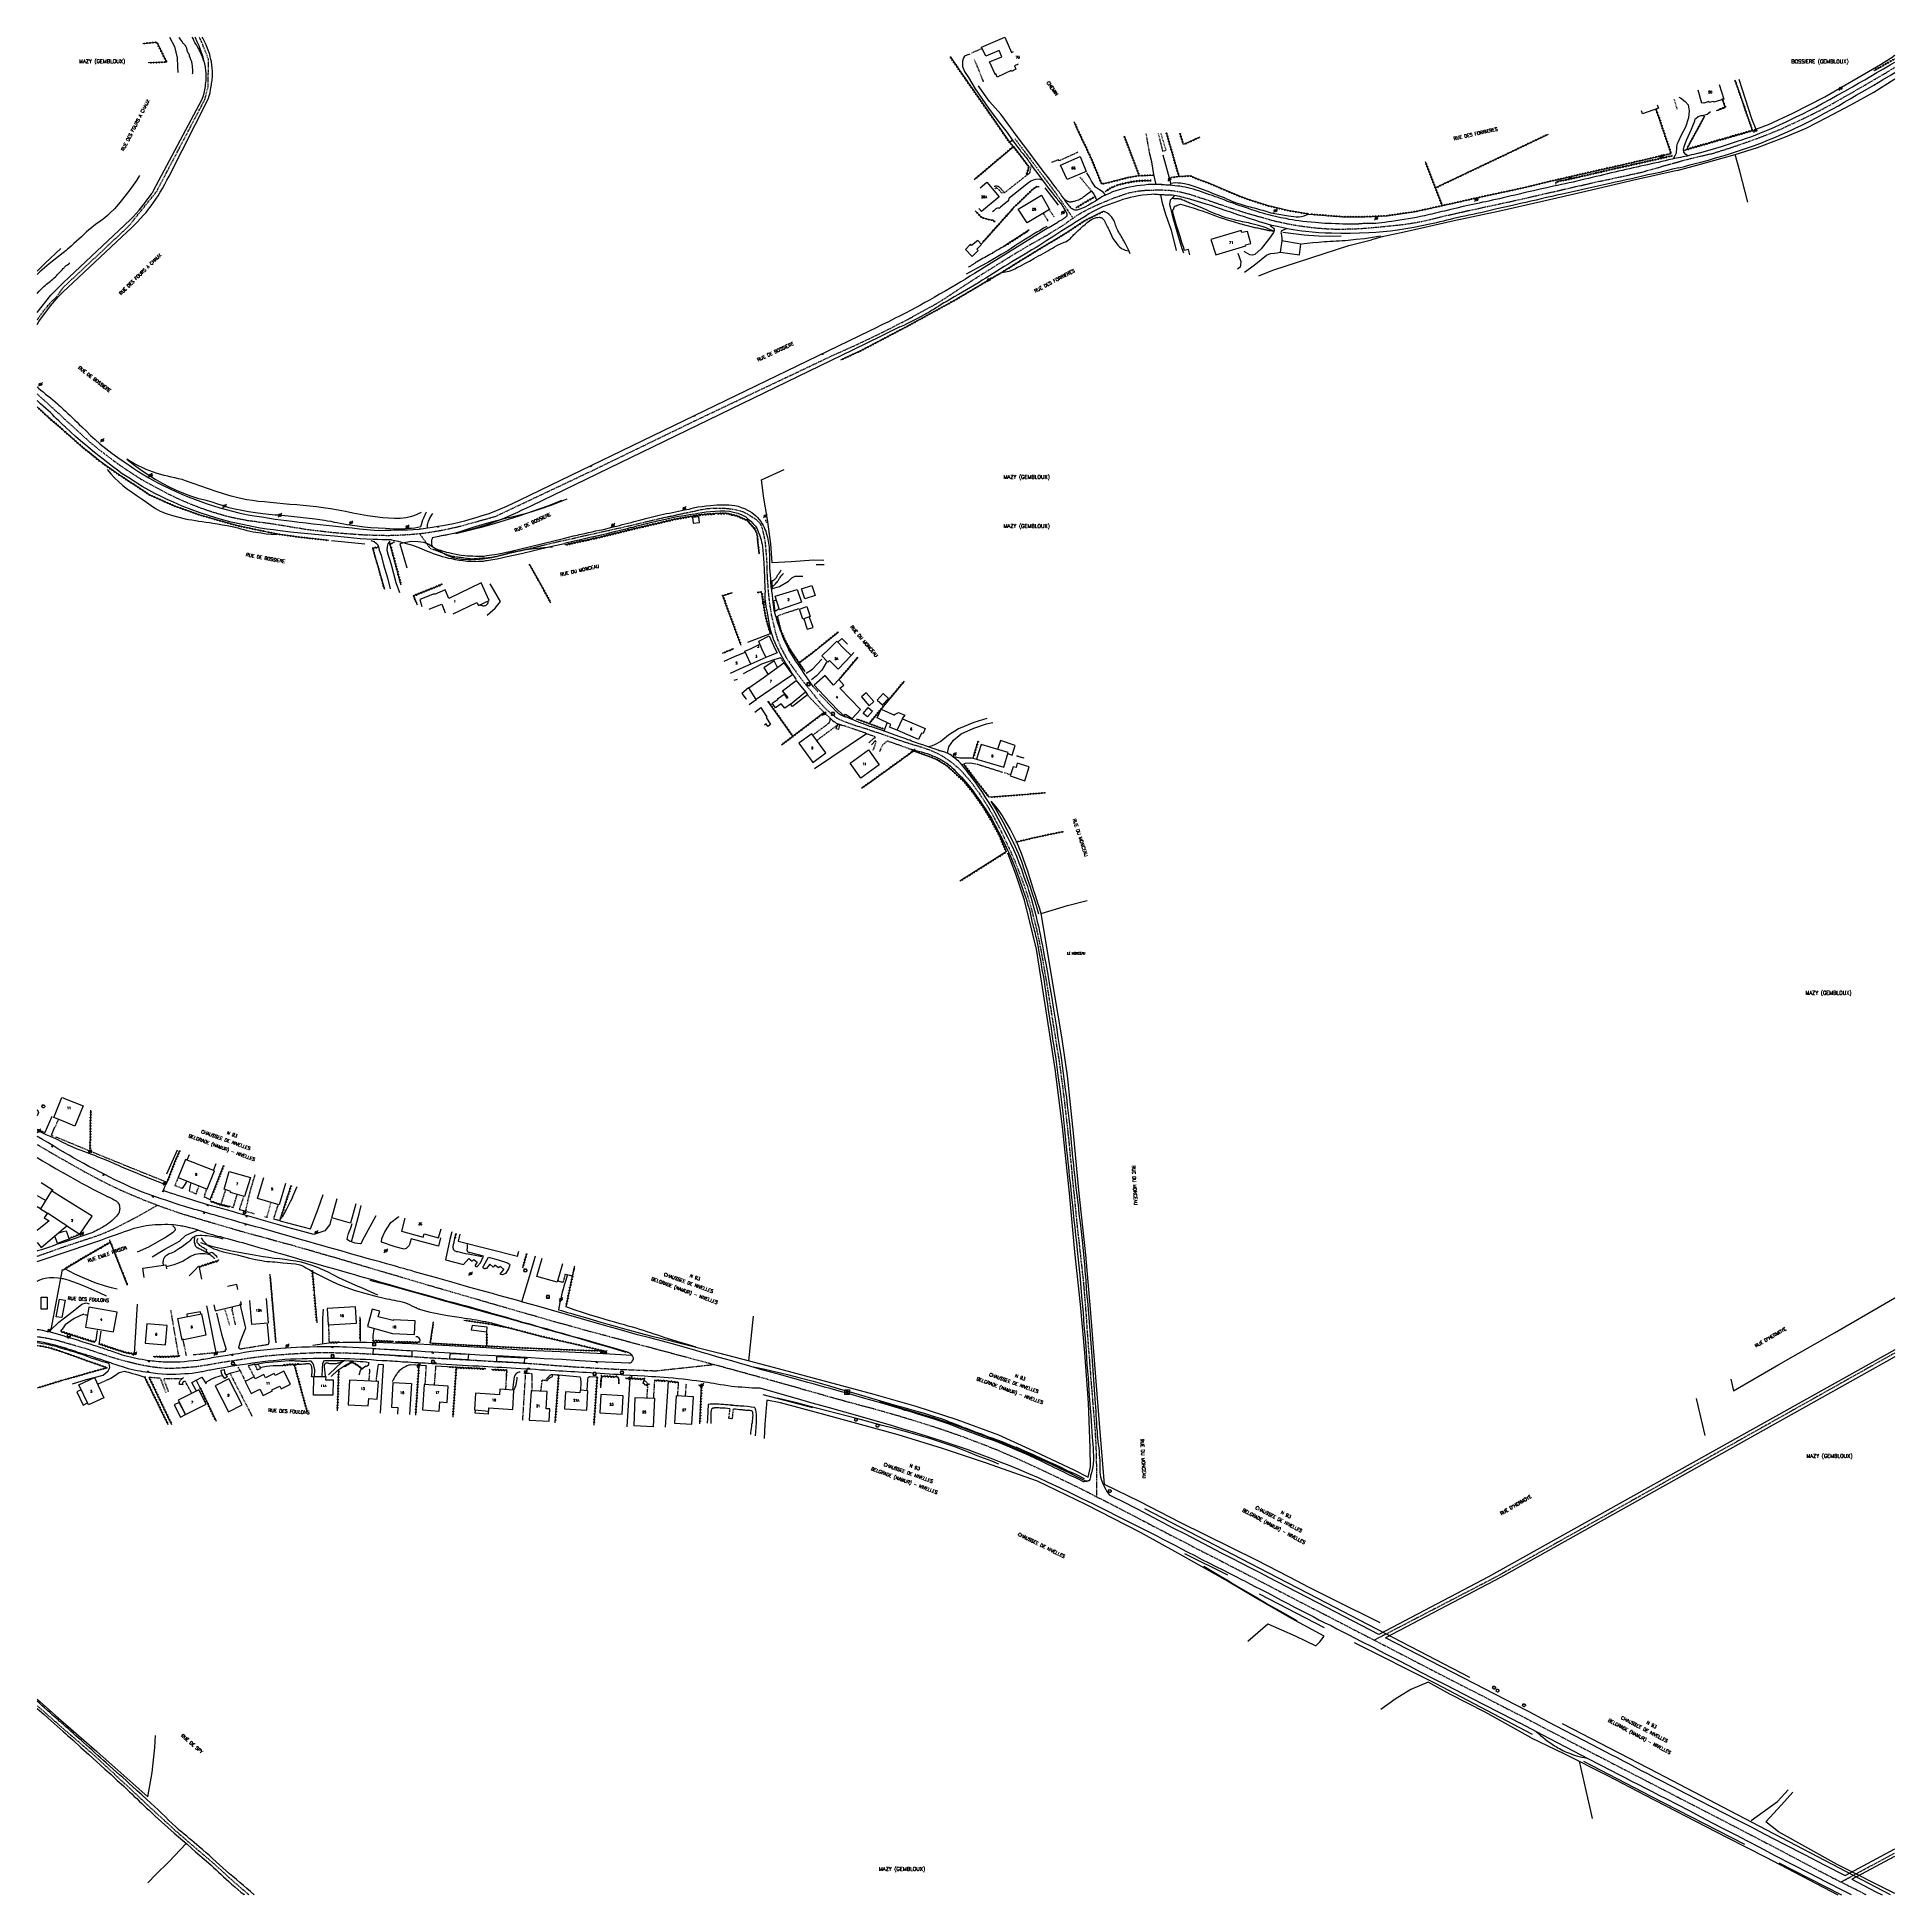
# Model space of a CAD drawing. Header units: millimetres. Extents: x 172000 to 173000, y 133000 to 134000.
import ezdxf
from ezdxf.enums import TextEntityAlignment as Align

# ---------------------------------------------------------------- set-up
doc = ezdxf.new("R2010")
doc.units = ezdxf.units.MM
doc.linetypes.add('DASHED', pattern=[0.75, 0.5, -0.25])
doc.layers.get('0').update_dxf_attribs({"linetype": 'CONTINUOUS'})
for name, color, linetype in [('W0001', 6, 'DASHED'), ('W0004', 5, 'CONTINUOUS'), ('W0006', 2, 'CONTINUOUS'), ('W0008', 7, 'CONTINUOUS'), ('W0010', 4, 'CONTINUOUS'), ('W0014', 7, 'CONTINUOUS'), ('W0016', 2, 'CONTINUOUS'), ('W0017', 7, 'CONTINUOUS'), ('W0071', 7, 'CONTINUOUS'), ('W0101', 7, 'CONTINUOUS'), ('W0104', 1, 'CONTINUOUS'), ('W0105', 7, 'CONTINUOUS'), ('W0112', 1, 'DASHED'), ('W0120', 7, 'CONTINUOUS'), ('W0211', 2, 'CONTINUOUS'), ('W0214', 2, 'CONTINUOUS'), ('W0220', 5, 'DASHED'), ('W0300', 7, 'CONTINUOUS'), ('W0303', 7, 'CONTINUOUS'), ('W0310', 3, 'CONTINUOUS'), ('W0322', 7, 'CONTINUOUS'), ('W0323', 7, 'CONTINUOUS'), ('W0330', 7, 'CONTINUOUS'), ('W0333', 7, 'CONTINUOUS'), ('W0401', 7, 'CONTINUOUS'), ('W0420', 7, 'CONTINUOUS'), ('W0438', 7, 'CONTINUOUS'), ('W0473', 7, 'CONTINUOUS'), ('W0510', 5, 'CONTINUOUS'), ('W0800', 7, 'CONTINUOUS'), ('W0980', 7, 'CONTINUOUS'), ('W0983', 7, 'CONTINUOUS'), ('W0989', 7, 'CONTINUOUS'), ('W0990', 7, 'CONTINUOUS'), ('W0991', 7, 'CONTINUOUS'), ('W1102', 7, 'CONTINUOUS')]:
    doc.layers.add(name, color=color, linetype=linetype)
doc.styles.get("Standard").update_dxf_attribs({"font": 'romans.shx', "width": 0.85})

# ---------------------------------------------------------------- blocks, each defined once
blk = doc.blocks.new('T473')
for p, q in [((-0.166667, 0.166667), (0.166667, -0.166667)), ((-0.166667, -0.166667), (0.166667, 0.166667)), ((0.500001, 0.500001), (1.000002, 1.000002)), ((-1.000002, -1.000002), (-0.500001, -0.500001))]:
    blk.add_line(p, q)
blk.add_ellipse((0, 0), major_axis=(0.471405, 0.471405), ratio=1, start_param=5.4977871438, end_param=11.780972451)
blk = doc.blocks.new('T401')
for p, q in [((-0.3, 0.3), (0, 0.3)), ((-0.3, -0.25), (-0.3, 0.3)), ((-0.3, 0.15), (0, 0.15)), ((-0.3, 0), (0, 0)), ((0, 0.3), (0, -0.25)), ((-0.3, -0.15), (0, -0.15)), ((-0.3, -0.25), (-0.3, -0.3)), ((-0.3, -0.3), (0, -0.3)), ((0, -0.3), (0, -0.25))]:
    blk.add_line(p, q)
blk = doc.blocks.new('T438')
for p, q in [((-0.4, 0.2), (0.4, 0.2)), ((-0.4, -0.2), (-0.4, 0.2)), ((0.15, 1.1), (-0.3, 1.1)), ((-0.3, 1.1), (-0.3, 0.5)), ((-0.3, 0.5), (0.15, 0.5)), ((0.3, 0.65), (0.3, 0.95)), ((0.4, 0.2), (0.4, -0.2))]:
    blk.add_line(p, q)
at = {"flags": 128}
for points in [[(-0.4, -0.2), (0.4, 0.2)], [(0.4, -0.2), (-0.4, -0.2)]]:
    blk.add_lwpolyline(points, dxfattribs=at)
for centre, major_axis, start_param, end_param in [((0.15, 0.95), (0.106, -0.106), 0.785398, 2.356194), ((0.15, 0.65), (0.106, 0.106), 3.926991, 5.497787)]:
    blk.add_ellipse(centre, major_axis=major_axis, ratio=1, start_param=start_param, end_param=end_param)
blk = doc.blocks.new('T300')
for p, q in [((-0.8, 0.5), (-0.9, 0.3)), ((-0.9, 0.3), (-0.9, 0.2)), ((-0.9, 0.2), (-0.7, 0.1)), ((-0.7, 0.6), (-0.8, 0.5)), ((-0.8, -0.1), (-0.7, 0.1)), ((-0.6, 0.7), (-0.7, 0.6)), ((-0.7, 0.1), (-0.7, 0.1)), ((-0.5, 0.7), (-0.6, 0.7)), ((-0.3, 0.6), (-0.5, 0.7)), ((-0.3, 0.6), (-0.2, 0.7)), ((-0.2, 0.6), (-0.3, 0.6)), ((-0.2, 0.7), (-0.1, 0.8)), ((-0.1, 0.8), (0.1, 0.8)), ((0.1, 0.8), (0.2, 0.7)), ((0.2, 0.7), (0.3, 0.6)), ((0.3, 0.6), (0.4, 0.5)), ((0.5, 0.5), (0.3, 0.5)), ((0.4, 0.5), (0.4, 0.5)), ((0.6, 0.4), (0.5, 0.5)), ((0.6, 0.4), (0.7, 0.3)), ((0.7, 0.3), (0.7, 0.2)), ((0.7, 0.2), (0.7, 0.1)), ((0.7, 0.1), (0.7, -0.2)), ((-0.8, -0.2), (-0.8, -0.1)), ((-0.7, -0.3), (-0.8, -0.2)), ((-0.8, -0.2), (-0.8, -0.2)), ((-0.7, -0.4), (-0.7, -0.3)), ((-0.5, -0.5), (-0.7, -0.4)), ((-0.4, -0.5), (-0.5, -0.5)), ((-0.4, -0.5), (-0.3, -0.5)), ((-0.3, -0.5), (-0.3, -0.4)), ((-0.3, -0.6), (-0.3, -0.5)), ((-0.3, -0.5), (-0.3, -0.5)), ((-0.2, -0.7), (-0.3, -0.6)), ((-0.1, -0.8), (-0.2, -0.7)), ((0.1, -0.8), (-0.1, -0.8)), ((0.2, -0.7), (0.1, -0.8)), ((0.3, -0.5), (0.2, -0.5)), ((0.3, -0.6), (0.2, -0.7)), ((0.2, -0.7), (0.2, -0.7)), ((0.5, -0.4), (0.3, -0.5)), ((0.3, -0.5), (0.3, -0.6)), ((0.3, -0.5), (0.3, -0.5)), ((0.6, -0.3), (0.5, -0.4)), ((0.7, -0.2), (0.6, -0.3)), ((0.6, -0.3), (0.6, -0.3))]:
    blk.add_line(p, q)
blk = doc.blocks.new('T420')
for p, q in [((0.7, 0.7), (-0.8, 0.7)), ((-0.8, 0.7), (-0.8, -0.8)), ((0.7, 0.7), (0.7, -0.8)), ((0.7, -0.8), (-0.8, -0.8))]:
    blk.add_line(p, q)
blk.add_ellipse((0, 0), major_axis=(-0.53, 0.53), ratio=1, start_param=3.926990816990981, end_param=10.21017612417057)
blk = doc.blocks.new('boundary')
for p, q in [((-5, 1), (-1, 5)), ((-5, 0), (0, 5)), ((-5, -1), (1, 5)), ((-4, 3), (-3, 4)), ((-4, -1), (1, 4)), ((-4, -2), (2, 4)), ((-4, -3), (3, 4)), ((-3, -3), (3, 3)), ((-3, -4), (4, 3)), ((-2, -4), (4, 2)), ((-1, -4), (4, 1)), ((-1, -5), (5, 1)), ((0, -5), (5, 0)), ((1, -5), (2, -4)), ((2, -4), (4, -2)), ((3, -4), (4, -3)), ((4, -2), (5, -1))]:
    blk.add_line(p, q)
blk.add_lwpolyline([(-12, 12), (12, 12), (12, -12), (-12, -12), (-12, 12)])
blk.add_circle((0, 0), 5)
blk = doc.blocks.new('T941')
at = {"xscale": 0.1041666666666667, "yscale": 0.1041666666666667}
blk.add_blockref('boundary', (0, 0), dxfattribs=at)
blk = doc.blocks.new('t323o')
at = {"color": 0, "linetype": 'Continuous'}
for radius in [0.25, 0.15]:
    blk.add_circle((0, 0), radius, dxfattribs=at)
blk = doc.blocks.new('t310o')
at = {"color": 0, "linetype": 'Continuous'}
for centre, start, end in [((-0.5, 0.4), 216.8699, 323.1304), ((0.5, -0.4), 36.8699, 143.1303)]:
    blk.add_arc(centre, 0.625, start, end, dxfattribs=at)
blk = doc.blocks.new('t322o')
at = {"color": 0, "linetype": 'Continuous'}
for radius in [0.25, 0.15]:
    blk.add_circle((0, 0), radius, dxfattribs=at)
blk = doc.blocks.new('t220o')
at = {"color": 0, "linetype": 'Continuous'}
for p, q in [((-0.25, 0.25), (0.25, 0.25)), ((-0.25, -0.25), (0.25, -0.25))]:
    blk.add_line(p, q, dxfattribs=at)

msp = doc.modelspace()

# ---------------------------------------------------------------- linework, layer by layer
at = {"layer": 'W0001'}
for points in [[(172014, 133865.2), (172049.4, 133898.4), (172064.3, 133916.9), (172090.3, 133966.5), (172092.1, 133973.5), (172092.2, 133988.1), (172091.5, 133990.1), (172090.7, 133992.1), (172089.9, 133994), (172089.1, 133996), (172088.4, 133997.6), (172087.7, 133999.1), (172087.2, 134000)], [(172557.6, 133902.5), (172558.6, 133903.2), (172559.5, 133903.8), (172560.5, 133904.5), (172561.5, 133905.1), (172564, 133906.5), (172566.5, 133907.8), (172569.1, 133909), (172571.7, 133910.2), (172574.1, 133911.2), (172576.5, 133912.2), (172578.9, 133913.2), (172581.4, 133914.1), (172583.6, 133914.8), (172585.8, 133915.6), (172588.1, 133916.3), (172590.4, 133916.8), (172593, 133917.2), (172595.5, 133917.5), (172598.1, 133917.7), (172600.7, 133917.7), (172604, 133917.8), (172607.3, 133917.7), (172610.5, 133917.5), (172613.8, 133917), (172617.5, 133916.2), (172621.2, 133915.2), (172624.8, 133914), (172628.5, 133912.8), (172630.4, 133912.2), (172632.4, 133911.5), (172634.3, 133910.8), (172636.3, 133910.1), (172638.2, 133909.5), (172640.2, 133908.8), (172642.2, 133908.1), (172644.1, 133907.5), (172647.3, 133906.5), (172650.5, 133905.5), (172653.7, 133904.6), (172656.9, 133903.6), (172660.1, 133902.8), (172663.2, 133901.9), (172666.4, 133901), (172669.6, 133900.3), (172673.5, 133899.5), (172677.3, 133898.8), (172681.2, 133898.2), (172685, 133897.7), (172689.6, 133897.2), (172694.1, 133896.9), (172698.7, 133896.7), (172703.3, 133896.7), (172708, 133896.8), (172712.7, 133897), (172717.3, 133897.4), (172722, 133897.8), (172726.9, 133898.3), (172731.7, 133898.8), (172736.5, 133899.3), (172741.3, 133900.1), (172744.2, 133900.6), (172747.1, 133901.2), (172750, 133901.9), (172752.9, 133902.6), (172755.7, 133903.3), (172758.6, 133904), (172761.5, 133904.6), (172764.4, 133905.3), (172767.3, 133905.9), (172770.2, 133906.6), (172773.1, 133907.2), (172776.1, 133907.8), (172779, 133908.5), (172781.9, 133909.1), (172784.8, 133909.7), (172787.8, 133910.4), (172793.5, 133911.6), (172799.3, 133912.9), (172805, 133914.2), (172810.8, 133915.6), (172814.5, 133916.4), (172818.2, 133917.2), (172821.9, 133918.1), (172825.6, 133918.9), (172829.3, 133919.8), (172832.9, 133920.6), (172836.6, 133921.4), (172840.3, 133922.3), (172843.3, 133922.9), (172846.3, 133923.5), (172849.2, 133924.2), (172852.2, 133924.8), (172855.2, 133925.4), (172858.1, 133926.1), (172861.1, 133926.7), (172864, 133927.4), (172866.8, 133928.2), (172869.5, 133928.9), (172872.3, 133929.7), (172875, 133930.5), (172877.7, 133931.3), (172880.5, 133932.1), (172883.2, 133932.8), (172886, 133933.6), (172889.9, 133934.6), (172893.9, 133935.6), (172897.9, 133936.5), (172901.9, 133937.4), (172910.5, 133940.1), (172918.9, 133943), (172927.4, 133946), (172935.7, 133949.3), (172938.7, 133950.5), (172941.6, 133951.9), (172944.6, 133953.3), (172947.5, 133954.6), (172950.6, 133956.1), (172953.7, 133957.6), (172956.7, 133959.1), (172959.8, 133960.6), (172962.2, 133961.9), (172964.7, 133963.2), (172967.1, 133964.6), (172969.5, 133965.9), (172973.1, 133968), (172976.7, 133970), (172980.3, 133972.1), (172983.9, 133974.2), (172989.5, 133977.5), (172995, 133980.7), (173000, 133983.7)], [(172526.3, 133945.3), (172534.4, 133934.6), (172548.5, 133915.8), (172557.6, 133902.6), (172557.6, 133902.5)], [(172549.6, 133897.1), (172550.1, 133897.4), (172550.6, 133897.7), (172551.1, 133898), (172551.5, 133898.3), (172553.1, 133899.3), (172554.6, 133900.4), (172556.1, 133901.5), (172557.6, 133902.5)], [(172205.8, 133732.8), (172211.3, 133733.5), (172216.8, 133734.4), (172222.3, 133735.5), (172227.8, 133736.8), (172246.6, 133742), (172299.1, 133766.8), (172355.1, 133794), (172428.5, 133828.8), (172442.1, 133834.9), (172455.5, 133841.3), (172468.7, 133848.1), (172481.7, 133855.2), (172484.3, 133856.7), (172486.9, 133858.3), (172489.5, 133859.9), (172492, 133861.6), (172494.6, 133863.3), (172497.1, 133865), (172499.6, 133866.6), (172502.2, 133868.3), (172508.5, 133872.3), (172514.9, 133876.3), (172521.2, 133880.3), (172527.6, 133884.2), (172530.4, 133885.8), (172533.1, 133887.5), (172535.9, 133889.1), (172538.6, 133890.6), (172541.4, 133892.2), (172544.2, 133893.8), (172546.9, 133895.5), (172549.6, 133897.1)], [(172000, 133847.8), (172000.7, 133848.8), (172002, 133850.6), (172003.3, 133852.4), (172004.7, 133854.1), (172006.1, 133855.8), (172007.1, 133856.9), (172008.1, 133858), (172009.2, 133859), (172010.3, 133860), (172014, 133865.2)], [(172000, 133808), (172001.9, 133806.2), (172004.2, 133804.1), (172006.7, 133801.9), (172009.2, 133799.6), (172011.6, 133797.4), (172014, 133795.1)], [(172014, 133795.1), (172015, 133794.2), (172016, 133793.2), (172017.1, 133792.3), (172018.1, 133791.4), (172021.5, 133788.3), (172024.8, 133785.2), (172028.2, 133782.2), (172031.7, 133779.2), (172036.3, 133775.7), (172040.9, 133772.2), (172045.5, 133768.9), (172050.3, 133765.7), (172053.8, 133763.4), (172057.4, 133761.2), (172061.1, 133759.2), (172064.8, 133757.2), (172070.1, 133754.4), (172075.4, 133751.8), (172080.9, 133749.4), (172086.4, 133747.2), (172091.4, 133745.4), (172096.6, 133743.8), (172101.7, 133742.3), (172106.9, 133741.1), (172109.5, 133740.6), (172112, 133740.1), (172114.5, 133739.7), (172117.1, 133739.4), (172119.6, 133739), (172122.2, 133738.7), (172124.7, 133738.4), (172127.3, 133738), (172130.1, 133737.5), (172132.9, 133737.1), (172135.7, 133736.6), (172138.6, 133736.1), (172141.4, 133735.7), (172144.2, 133735.2), (172147, 133734.8), (172149.9, 133734.5), (172158.2, 133733.5), (172166.6, 133732.8), (172174.9, 133732.2), (172183.3, 133731.9), (172188.9, 133731.8), (172194.6, 133732), (172200.2, 133732.3), (172205.8, 133732.8)], [(172205.8, 133732.8), (172211.5, 133724.9), (172222.9, 133720.7), (172233.8, 133719.2), (172244.9, 133720), (172278.7, 133728), (172284.3, 133729.3), (172289.9, 133730.5), (172295.4, 133731.8), (172301, 133733), (172303.4, 133733.6), (172305.8, 133734.1), (172308.2, 133734.6), (172310.6, 133735.2), (172313, 133735.7), (172315.4, 133736.2), (172317.8, 133736.8), (172320.2, 133737.3), (172322.5, 133737.9), (172324.7, 133738.4), (172327, 133738.9), (172329.3, 133739.5), (172331.5, 133740), (172333.8, 133740.5), (172336.1, 133741.1), (172338.4, 133741.6), (172342.2, 133742.4), (172346.1, 133743.3), (172350, 133744.1), (172353.9, 133744.9), (172353.9, 133744.9), (172357.3, 133745.7), (172360.7, 133746.2), (172364.1, 133746.5), (172367.6, 133746.5), (172370.5, 133746.4), (172373.3, 133746.1), (172376.2, 133745.6), (172379, 133744.9), (172380.6, 133744.2), (172382.2, 133743.4), (172383.6, 133742.5), (172385.1, 133741.6), (172386.1, 133740.9), (172387.1, 133740.3), (172388, 133739.5), (172388.8, 133738.6), (172389.7, 133737.2), (172390.2, 133735.6), (172390.6, 133734.1), (172391, 133732.5), (172391.4, 133730.4), (172391.8, 133728.3), (172392, 133726.1), (172392.2, 133724), (172392.4, 133721.8), (172392.6, 133719.5), (172392.7, 133717.3), (172392.7, 133715.1), (172392.8, 133712.8), (172392.9, 133710.6), (172393, 133708.4), (172393.2, 133706.1), (172393.5, 133701.8), (172393.9, 133697.6), (172394.5, 133693.3), (172395.2, 133689), (172396.2, 133684.5), (172397.3, 133679.9), (172398.7, 133675.4), (172400.5, 133671)], [(172400.5, 133671), (172400.5, 133671), (172400.5, 133670.9), (172400.5, 133670.9), (172400.6, 133670.9), (172403.4, 133665.7), (172406.7, 133660.8), (172410.2, 133656), (172413.8, 133651.4), (172417.4, 133646.9), (172421, 133642.3), (172425, 133637.9), (172429.5, 133634.1), (172431.2, 133633.1), (172433.1, 133632.2), (172435, 133631.5), (172436.8, 133630.8), (172438.2, 133630.3), (172439.7, 133629.8), (172441.1, 133629.3), (172442.6, 133628.9), (172444, 133628.4), (172445.4, 133628), (172446.9, 133627.5), (172448.3, 133627), (172452.9, 133625.5), (172457.5, 133623.9), (172462.1, 133622.3), (172466.7, 133620.7), (172471.2, 133619.3), (172475.8, 133617.9), (172480.3, 133616.4), (172484.7, 133614.4), (172487.6, 133612.8), (172490.4, 133611), (172493.1, 133609), (172495.6, 133606.8), (172499.3, 133603), (172502.7, 133599), (172505.8, 133594.8), (172508.8, 133590.5), (172512, 133585.4), (172514.9, 133580.2), (172517.7, 133574.9), (172520.3, 133569.5), (172523.3, 133563.1), (172526.2, 133556.6), (172528.8, 133550), (172531.3, 133543.4), (172533.3, 133537.3), (172535.1, 133531.1), (172536.7, 133524.9), (172538.2, 133518.7), (172539.4, 133513.1), (172540.5, 133507.5), (172541.5, 133501.8), (172542.4, 133496.2), (172543.6, 133489.6), (172544.6, 133483), (172545.7, 133476.4), (172546.7, 133469.8), (172547.8, 133463.3), (172548.8, 133456.8), (172549.9, 133450.2), (172550.8, 133443.7), (172551.8, 133436.2), (172552.8, 133428.6), (172553.6, 133421.1), (172554.5, 133413.5), (172554.9, 133409.7), (172555.3, 133405.9), (172555.7, 133402.1), (172556, 133398.3), (172556.4, 133394.5), (172556.8, 133390.7), (172557.1, 133386.9), (172557.5, 133383.1), (172558.3, 133375.7), (172559, 133368.4), (172559.7, 133361), (172560.5, 133353.7), (172560.9, 133350.6), (172561.2, 133347.4), (172561.6, 133344.3), (172561.9, 133341.2), (172562.3, 133338), (172562.6, 133334.9), (172563, 133331.7), (172563.3, 133328.6), (172563.6, 133324.8), (172563.9, 133321), (172564.2, 133317.3), (172564.5, 133313.5), (172564.8, 133309.7), (172565, 133305.9), (172565.3, 133302.2), (172565.6, 133298.4), (172565.8, 133295.1), (172566.1, 133291.7), (172566.4, 133288.4), (172566.6, 133285.1), (172566.9, 133281.7), (172567.1, 133278.4), (172567.4, 133275.1), (172567.7, 133271.7), (172568.2, 133264.8), (172568.8, 133257.8), (172569.4, 133250.8), (172569.8, 133243.8), (172570.1, 133236.5), (172570.2, 133229.1), (172570.3, 133221.8), (172570.3, 133214.4)], [(172000, 133404), (172000.7, 133403.5), (172007.3, 133399.6), (172013.9, 133395.8), (172013.9, 133395.8), (172014, 133395.8), (172014, 133395.8), (172014, 133395.8)], [(172014, 133395.8), (172020.1, 133392.3), (172026.3, 133388.8), (172032.5, 133385.5), (172038.8, 133382.3), (172045.1, 133379.3), (172051.6, 133376.5), (172058.1, 133373.8), (172064.6, 133371.3)], [(172014, 133348.7), (172014.4, 133348.8), (172014.7, 133349), (172015.1, 133349.1), (172015.4, 133349.2), (172018.1, 133350.1), (172020.8, 133351), (172023.6, 133351.9), (172026.3, 133352.8), (172029, 133353.7), (172031.7, 133354.6), (172034.4, 133355.6), (172037.1, 133356.7), (172040.9, 133358.4), (172044.7, 133360.3), (172048.4, 133362.2), (172052, 133364.1), (172055.2, 133365.8), (172058.4, 133367.6), (172061.5, 133369.4), (172064.6, 133371.2)], [(172064.6, 133371.3), (172065.3, 133371), (172066, 133370.8), (172066.7, 133370.5), (172067.3, 133370.3), (172076.5, 133367.1), (172085.8, 133364.3), (172095.2, 133361.5), (172104.5, 133358.8), (172109.9, 133357.2), (172115.4, 133355.7), (172120.9, 133354.2), (172126.4, 133352.7), (172131.9, 133351.2), (172137.4, 133349.7), (172142.8, 133348.1), (172148.3, 133346.6), (172154.3, 133344.8), (172160.4, 133343.1), (172166.4, 133341.3), (172172.5, 133339.5), (172178.5, 133337.7), (172184.5, 133335.9), (172190.6, 133334.2), (172196.6, 133332.4), (172210, 133328.4), (172223.5, 133324.5), (172236.9, 133320.6), (172250.4, 133316.7), (172259.6, 133314), (172268.9, 133311.4), (172278.1, 133308.7), (172287.4, 133306.2), (172296.5, 133303.6), (172305.7, 133301.2), (172314.9, 133298.7), (172324, 133296.3), (172334.1, 133293.6), (172344.2, 133290.9), (172354.3, 133288.2), (172364.4, 133285.5)], [(172000, 133343.8), (172001.5, 133344.3), (172007.7, 133346.5), (172014, 133348.7)], [(172000, 133300.5), (172001.1, 133300.4), (172004.3, 133299.9), (172007.6, 133299.2), (172009.2, 133298.9), (172010.8, 133298.5), (172012.4, 133298.1), (172014, 133297.6)], [(172014, 133297.6), (172017.2, 133296.7), (172020.4, 133295.8), (172023.6, 133294.8), (172026.8, 133293.9), (172028.9, 133293.2), (172031, 133292.5), (172033.1, 133291.8), (172035.2, 133291.1), (172037.3, 133290.4), (172039.5, 133289.7), (172041.6, 133289), (172043.7, 133288.4), (172049.2, 133287), (172054.8, 133285.6), (172060.4, 133284.5), (172066.1, 133283.8), (172070.1, 133283.5), (172074.1, 133283.6), (172078.2, 133283.8), (172082.2, 133284.1), (172084.5, 133284.3), (172086.8, 133284.6), (172089.1, 133285), (172091.3, 133285.3), (172093.6, 133285.7), (172095.9, 133286.1), (172098.2, 133286.5), (172100.5, 133286.9), (172106, 133287.7), (172111.5, 133288.6), (172117.1, 133289.4), (172122.6, 133290.1), (172129.5, 133290.7), (172136.3, 133291.2), (172143.2, 133291.6), (172150, 133291.9), (172157, 133291.9), (172163.9, 133291.8), (172170.8, 133291.6), (172177.7, 133291.3), (172181.1, 133291.1), (172184.5, 133290.9), (172187.8, 133290.7), (172191.2, 133290.5), (172194.5, 133290.2), (172197.9, 133290), (172201.2, 133289.8), (172204.6, 133289.6), (172211.9, 133289.1), (172219.3, 133288.7), (172226.6, 133288.3), (172233.9, 133287.9), (172237.2, 133287.7), (172240.5, 133287.5), (172243.8, 133287.3), (172247.1, 133287.1), (172250.4, 133286.9), (172253.7, 133286.8), (172257, 133286.6), (172260.3, 133286.4), (172264.5, 133286.1), (172268.7, 133285.8), (172272.9, 133285.5), (172277.2, 133285.1), (172281.4, 133284.8), (172285.6, 133284.5), (172289.8, 133284.2), (172294, 133284), (172303.7, 133283.4), (172313.4, 133282.9), (172323.2, 133282.5), (172332.9, 133282.1), (172364.4, 133285.5)], [(173000, 133291.7), (172785.1, 133171)], [(172364.4, 133285.5), (172372.5, 133283.3), (172380.6, 133281.1), (172388.6, 133278.9), (172396.7, 133276.6), (172400.7, 133275.5), (172404.6, 133274.4), (172408.6, 133273.3), (172412.6, 133272.1), (172416.6, 133271), (172420.5, 133269.9), (172424.5, 133268.7), (172428.5, 133267.6), (172432.8, 133266.4), (172437.2, 133265.2), (172441.6, 133264), (172445.9, 133262.9), (172450.3, 133261.7), (172454.6, 133260.5), (172459, 133259.2), (172463.3, 133258), (172470.8, 133255.7), (172478.3, 133253.4), (172485.8, 133251), (172493.3, 133248.4), (172499.2, 133246.3), (172505.1, 133244.1), (172511, 133241.8), (172516.8, 133239.5), (172521.9, 133237.3), (172527, 133235.1), (172532, 133232.8), (172537, 133230.5), (172543.1, 133227.7), (172549.1, 133224.8), (172555.1, 133221.9), (172561.1, 133219), (172563.4, 133217.8), (172565.7, 133216.7), (172567.9, 133215.5), (172570.2, 133214.3)], [(172570.2, 133214.3), (172574.5, 133212.2), (172578.7, 133210), (172583, 133207.8), (172587.2, 133205.6), (172590.6, 133203.9), (172593.9, 133202.1), (172597.3, 133200.4), (172600.6, 133198.6), (172603.9, 133196.9), (172607.3, 133195.2), (172610.6, 133193.4), (172614, 133191.7), (172618.5, 133189.4), (172623, 133187), (172627.5, 133184.7), (172632, 133182.4), (172636.6, 133180.1), (172641.1, 133177.7), (172645.6, 133175.4), (172650.1, 133173.1), (172651.1, 133172.6), (172652.1, 133172), (172653.1, 133171.5), (172654.2, 133171)], [(172654.2, 133171), (172663.8, 133166), (172673.3, 133161.1), (172682.9, 133156.1), (172692.5, 133151.2), (172714.7, 133139.7), (172719.8, 133137.1)], [(172785.1, 133171), (172719.8, 133137.1)], [(172719.8, 133137.1), (172754.9, 133118.9), (172766.4, 133113), (172778, 133107.1), (172789.5, 133101.1), (172801.1, 133095.2), (172811.1, 133089.9), (172821.2, 133084.7), (172831.3, 133079.4), (172841.4, 133074.2), (172844.7, 133072.5), (172847.9, 133070.8), (172851.2, 133069.1), (172854.5, 133067.4), (172857.8, 133065.7), (172861.1, 133064), (172864.4, 133062.3), (172867.7, 133060.6), (172883.3, 133052.5), (172898.9, 133044.5), (172914.5, 133036.4), (172930.1, 133028.3), (172934.5, 133026), (172938.9, 133023.7), (172943.3, 133021.3), (172947.7, 133019), (172952.1, 133016.7), (172956.5, 133014.4), (172960.9, 133012.1), (172965.3, 133009.8), (172966.7, 133009.1), (172968.1, 133008.4), (172969.6, 133007.6), (172971, 133006.9)], [(172014, 133089.5), (172013, 133090.4), (172012.1, 133091.2), (172011.1, 133092.1), (172010.1, 133092.9), (172003.9, 133098.4), (172000, 133101.9)], [(172014, 133089.5), (172018.2, 133085.9), (172022.4, 133082.3), (172026.6, 133078.7), (172030.8, 133075), (172033.5, 133072.5), (172036.2, 133070), (172039, 133067.5), (172041.7, 133065), (172044.4, 133062.4), (172047.1, 133059.9), (172049.8, 133057.4), (172052.5, 133054.8), (172057.8, 133049.9), (172063.2, 133044.9), (172068.6, 133039.9), (172074, 133035), (172076.3, 133032.9), (172078.7, 133030.9), (172081, 133028.8), (172083.4, 133026.8), (172085.8, 133024.8), (172088.1, 133022.8), (172090.5, 133020.8), (172092.9, 133018.7), (172095.1, 133016.8), (172097.3, 133014.8), (172099.6, 133012.8), (172101.8, 133010.7), (172104, 133008.7), (172106.3, 133006.7), (172108.5, 133004.7), (172110.8, 133002.8), (172113.1, 133000.8), (172114, 133000)], [(172971, 133006.9), (173000, 133022.6)], [(172984.6, 133000), (172984.1, 133000.2), (172980.8, 133001.9), (172977.5, 133003.6), (172974.2, 133005.2), (172971, 133006.9)]]:
    msp.add_lwpolyline(points, dxfattribs=at)
at = {"layer": 'W0004'}
for points in [[(172000, 133411.5), (172002.2, 133410.5), (172004.7, 133409.3), (172007.3, 133408.2), (172009.8, 133407.1)], [(172148.9, 133355.4), (172144.9, 133356.5), (172141, 133357.6), (172137, 133358.7), (172133, 133359.8), (172130.6, 133360.5), (172128.1, 133361.2), (172125.6, 133362), (172123.1, 133362.7), (172120.6, 133363.4), (172118.2, 133364.1), (172115.7, 133364.8), (172113.2, 133365.6), (172110.5, 133366.3), (172107.9, 133367), (172105.2, 133367.8), (172102.5, 133368.5), (172099.9, 133369.2), (172097.2, 133370), (172094.5, 133370.7), (172091.9, 133371.5), (172087.8, 133372.7), (172083.8, 133373.9), (172079.8, 133375.2), (172075.8, 133376.4), (172073.8, 133377.1), (172071.8, 133377.7), (172069.8, 133378.4), (172067.8, 133379.1)]]:
    msp.add_lwpolyline(points, dxfattribs=at)
at = {"layer": 'W0006'}
for points in [[(172229.5, 133339.4), (172232.3, 133342.6), (172234.2, 133341.1), (172235, 133342), (172236.9, 133340.6), (172235.7, 133339)], [(172237, 133338.4), (172238.6, 133340.2)], [(172235.7, 133339), (172235.7, 133338.8), (172235.8, 133338.6), (172235.9, 133338.4), (172236.1, 133338.3), (172236.2, 133338.2), (172236.4, 133338.2), (172236.5, 133338.3), (172236.7, 133338.3), (172236.7, 133338.3), (172236.8, 133338.3), (172236.9, 133338.3), (172237, 133338.4)], [(172241.9, 133337.2), (172241.7, 133337.1), (172241.6, 133337.1), (172241.4, 133337.1), (172241.3, 133337), (172241.1, 133337), (172240.9, 133337), (172240.7, 133337.1), (172240.6, 133337.1), (172240.4, 133337.2), (172240.3, 133337.3), (172240.2, 133337.4), (172240.1, 133337.5), (172240, 133337.8), (172240, 133338), (172240.1, 133338.3), (172240.2, 133338.5)], [(172249.3, 133334.2), (172251.3, 133336.7), (172249.4, 133338.3), (172248.4, 133337.5), (172246.4, 133338.9), (172245.5, 133337.9), (172243.6, 133339.5), (172241.9, 133337.2)]]:
    msp.add_lwpolyline(points, dxfattribs=at)
at = {"layer": 'W0008'}
for points in [[(172014, 133867.8), (172014.1, 133867.9), (172050, 133901.6), (172051.7, 133903.2), (172053.3, 133905), (172054.9, 133906.8), (172056.4, 133908.6), (172057.8, 133910.4), (172059.1, 133912.2), (172060.4, 133914), (172061.7, 133915.8), (172061.9, 133916.2), (172062.2, 133916.6), (172062.4, 133917), (172062.6, 133917.4), (172088.6, 133966.3), (172089.3, 133968), (172089.9, 133969.8), (172090.3, 133971.7), (172090.6, 133973.5), (172090.7, 133974.5), (172090.8, 133975.6), (172090.9, 133976.6), (172091, 133977.7), (172091, 133978.8), (172091, 133979.8), (172090.9, 133980.9), (172090.8, 133981.9), (172090.6, 133983.8), (172090.2, 133985.6), (172089.8, 133987.4), (172089.3, 133989.2), (172088.8, 133990.8), (172088.3, 133992.3), (172087.8, 133993.8), (172087.2, 133995.3), (172086.2, 133997.5), (172085.2, 133999.6), (172085, 134000)], [(172014, 133862.9), (172016.5, 133865.3), (172048.5, 133895.2), (172050.3, 133896.9), (172052.1, 133898.6), (172053.9, 133900.4), (172055.6, 133902.3), (172057.1, 133904), (172058.6, 133905.7), (172060, 133907.4), (172061.4, 133909.2), (172062.7, 133911), (172063.9, 133912.8), (172065.1, 133914.6), (172066.3, 133916.5), (172067.5, 133918.6), (172068.7, 133920.8), (172069.8, 133923), (172071, 133925.1), (172092, 133966.7), (172092.6, 133968.4), (172093.1, 133970.1), (172093.4, 133971.8), (172093.7, 133973.5), (172093.8, 133974.3), (172093.9, 133975.1), (172094.1, 133975.9), (172094.2, 133976.7), (172094.2, 133977.5), (172094.3, 133978.3), (172094.3, 133979.1), (172094.4, 133979.9), (172094.3, 133981.6), (172094.2, 133983.3), (172094, 133985), (172093.8, 133986.7), (172093.5, 133988), (172093.2, 133989.4), (172092.9, 133990.7), (172092.4, 133992.1), (172091.7, 133993.9), (172090.9, 133995.8), (172090, 133997.6), (172089.1, 133999.4), (172088.8, 134000)], [(172883.7, 133929.7), (172886.7, 133930.4), (172889.6, 133931.2), (172892.6, 133931.9), (172895.6, 133932.7), (172899.6, 133933.8), (172903.5, 133935), (172907.5, 133936.2), (172911.5, 133937.4), (172915.8, 133938.8), (172920.1, 133940.2), (172924.5, 133941.7), (172928.8, 133943.3), (172931.1, 133944.3), (172933.4, 133945.2), (172935.7, 133946.2), (172938, 133947.2), (172940.9, 133948.5), (172943.8, 133949.8), (172946.7, 133951.1), (172949.6, 133952.5), (172953.8, 133954.6), (172958, 133956.8), (172962.2, 133959), (172966.3, 133961.3), (172969.6, 133963.1), (172972.8, 133965), (172976, 133966.8), (172979.2, 133968.7), (172984, 133971.5), (172988.7, 133974.2), (172993.4, 133977), (172998.1, 133979.8), (173000, 133980.9)], [(172894.3, 133937.5), (172897.4, 133938.4), (172900.5, 133939.3), (172903.6, 133940.3), (172906.7, 133941.2), (172908.8, 133941.9), (172911, 133942.6), (172913.1, 133943.3), (172915.3, 133944), (172917.7, 133944.8), (172920.1, 133945.6), (172922.4, 133946.4), (172924.8, 133947.3), (172927.4, 133948.3), (172930.1, 133949.4), (172932.7, 133950.5), (172935.3, 133951.6), (172938.2, 133952.9), (172941.1, 133954.3), (172944, 133955.6), (172946.9, 133957.1), (172950.4, 133958.8), (172953.9, 133960.6), (172957.4, 133962.4), (172960.9, 133964.2), (172965, 133966.4), (172969, 133968.7), (172973.1, 133971), (172977.2, 133973.3), (172980.5, 133975.2), (172983.8, 133977.1), (172987.1, 133979), (172990.3, 133980.9), (172993.9, 133983), (172997.5, 133985.1), (173000, 133986.6)], [(172524.9, 133944.7), (172525.9, 133943.3), (172527, 133941.9), (172528, 133940.5), (172529.1, 133939.2), (172529.6, 133938.5), (172530.1, 133937.9), (172530.7, 133937.2), (172531.2, 133936.6), (172531.7, 133935.9), (172532.3, 133935.2), (172532.8, 133934.6), (172533.3, 133933.9), (172533.5, 133933.6), (172533.8, 133933.3), (172534, 133932.9), (172534.2, 133932.6), (172534.5, 133932.3), (172534.7, 133931.9), (172534.9, 133931.6), (172535.1, 133931.3), (172536.6, 133929.2), (172538.1, 133927.2), (172539.6, 133925.1), (172541.1, 133923.1), (172542.6, 133921), (172544.3, 133918.9), (172545.9, 133916.9), (172547.5, 133914.8), (172548, 133914.2), (172548.5, 133913.5), (172549, 133912.9), (172549.5, 133912.3), (172550, 133911.7), (172550.5, 133911), (172551, 133910.4), (172551.5, 133909.7), (172551.9, 133909.1), (172552.3, 133908.5), (172552.7, 133907.8), (172553.1, 133907.2), (172553.4, 133906.7), (172553.7, 133906.2), (172553.9, 133905.8), (172554.1, 133905.3), (172554.2, 133905.1), (172554.2, 133904.9), (172554.3, 133904.6), (172554.3, 133904.4), (172554.3, 133904.3), (172554.3, 133904.1), (172554.3, 133904), (172554.2, 133903.8), (172554.2, 133903.7), (172554, 133903.5), (172553.9, 133903.4), (172553.8, 133903.3), (172553.5, 133903), (172553.2, 133902.7), (172552.9, 133902.5), (172552.5, 133902.2), (172552.2, 133902), (172551.8, 133901.7), (172551.4, 133901.5), (172551, 133901.3), (172550.6, 133901.1), (172550.3, 133900.9), (172549.9, 133900.7), (172549.5, 133900.4)], [(172894.3, 133937.5), (172893, 133937.2), (172891.8, 133936.9), (172890.6, 133936.6), (172889.3, 133936.3), (172888.2, 133936), (172887, 133935.8), (172885.9, 133935.5), (172884.7, 133935.3), (172883.6, 133935.1), (172882.4, 133934.8), (172881.3, 133934.6), (172880.1, 133934.4), (172878.2, 133933.9), (172876.4, 133933.5), (172874.5, 133933.1), (172872.6, 133932.6), (172870.7, 133932.2), (172868.8, 133931.8), (172866.9, 133931.3), (172865, 133930.9), (172863.1, 133930.5), (172861.1, 133930), (172859.1, 133929.6), (172857.2, 133929.1), (172855.2, 133928.7), (172853.3, 133928.2), (172851.3, 133927.8), (172849.3, 133927.3), (172847.3, 133926.9), (172845.3, 133926.4), (172843.2, 133925.9), (172841.2, 133925.4), (172839.2, 133924.9), (172837.1, 133924.4), (172835.1, 133923.9), (172833.1, 133923.5), (172831, 133923), (172828.9, 133922.5), (172826.8, 133922), (172824.7, 133921.6), (172822.6, 133921.1), (172820.5, 133920.6), (172818.4, 133920.2), (172816.3, 133919.7), (172812.7, 133918.9), (172809.1, 133918.1), (172805.5, 133917.3), (172801.9, 133916.5), (172799.8, 133916), (172797.7, 133915.5), (172795.6, 133915), (172793.5, 133914.5), (172791.4, 133914), (172789.2, 133913.5), (172787.1, 133913), (172785, 133912.6), (172783.3, 133912.2), (172781.5, 133911.8), (172779.8, 133911.4), (172778, 133911.1), (172776.3, 133910.7), (172774.6, 133910.3), (172772.8, 133909.9), (172771.1, 133909.6), (172767.7, 133908.8), (172764.3, 133908), (172760.9, 133907.2), (172757.5, 133906.4), (172756.1, 133906.1), (172754.8, 133905.8), (172753.5, 133905.4), (172752.1, 133905.1), (172750.8, 133904.8), (172749.5, 133904.5), (172748.1, 133904.2), (172746.8, 133903.9), (172744.6, 133903.4), (172742.5, 133903), (172740.4, 133902.6), (172738.2, 133902.2), (172735.9, 133901.8), (172733.6, 133901.5), (172731.4, 133901.1), (172729.1, 133900.8), (172727.3, 133900.5), (172725.5, 133900.3), (172723.8, 133900), (172722, 133899.8), (172720.7, 133899.7), (172719.3, 133899.7), (172717.9, 133899.7), (172716.6, 133899.6), (172716, 133899.6), (172715.4, 133899.6), (172714.8, 133899.6), (172714.3, 133899.6), (172713.7, 133899.6), (172713.1, 133899.5), (172712.5, 133899.5), (172712, 133899.5), (172711.7, 133899.5), (172711.5, 133899.5), (172711.2, 133899.4), (172711, 133899.4), (172710.7, 133899.4), (172710.5, 133899.4), (172710.2, 133899.4), (172710, 133899.4), (172708.2, 133899.3), (172706.4, 133899.4), (172704.6, 133899.4), (172702.9, 133899.4), (172700.9, 133899.5), (172698.9, 133899.5), (172696.8, 133899.6), (172694.8, 133899.6), (172693.1, 133899.7), (172691.4, 133899.9), (172689.7, 133900), (172688, 133900.2), (172685.8, 133900.4), (172683.5, 133900.6), (172681.3, 133900.8), (172679.1, 133901.1), (172677.4, 133901.3), (172675.7, 133901.6), (172674, 133901.9), (172672.3, 133902.3), (172670.8, 133902.5), (172669.4, 133902.8), (172668, 133903.1), (172666.6, 133903.4), (172664.9, 133903.9), (172663.1, 133904.3), (172661.4, 133904.8), (172659.7, 133905.3), (172658.2, 133905.7), (172656.7, 133906.2), (172655.1, 133906.6), (172653.6, 133907.1), (172652, 133907.7), (172650.4, 133908.3), (172648.8, 133908.9), (172647.1, 133909.4), (172645.4, 133910), (172643.8, 133910.6), (172642.1, 133911.2), (172640.4, 133911.8), (172639.6, 133912.1), (172638.9, 133912.4), (172638.1, 133912.7), (172637.3, 133913), (172636.5, 133913.3), (172635.8, 133913.6), (172635, 133913.8), (172634.2, 133914.1), (172632.7, 133914.7), (172631.2, 133915.2), (172629.7, 133915.7), (172628.2, 133916.2), (172626.8, 133916.7), (172625.3, 133917.2), (172623.9, 133917.7), (172622.4, 133918.1), (172620.9, 133918.5), (172619.5, 133918.8), (172618, 133919.2), (172616.5, 133919.4), (172615.1, 133919.7), (172613.8, 133919.8), (172612.4, 133920), (172611.1, 133920.1), (172609.7, 133920.3), (172608.3, 133920.4), (172606.9, 133920.5), (172605.5, 133920.6), (172603.6, 133920.7), (172601.7, 133920.7), (172599.9, 133920.7), (172598, 133920.6), (172596, 133920.4), (172594, 133920.2), (172592, 133920), (172590.1, 133919.6), (172588.2, 133919.3), (172586.3, 133918.9), (172584.4, 133918.4), (172582.5, 133917.9), (172580.7, 133917.3), (172578.9, 133916.7), (172577.2, 133915.9), (172575.4, 133915.2), (172573.4, 133914.2), (172571.5, 133913), (172569.7, 133911.8), (172567.8, 133910.6), (172565.9, 133909.5), (172563.9, 133908.4), (172561.8, 133907.5), (172559.6, 133906.9), (172559.4, 133906.8), (172559.1, 133906.8), (172558.9, 133906.9), (172558.6, 133906.9), (172558.1, 133907.1), (172557.7, 133907.3), (172557.2, 133907.5), (172556.8, 133907.8), (172556.4, 133908.2), (172556, 133908.6), (172555.6, 133909.1), (172555.3, 133909.5), (172554.4, 133910.6), (172553.6, 133911.8), (172552.8, 133913), (172551.9, 133914.1), (172551.4, 133914.7), (172551, 133915.4), (172550.5, 133916), (172550.1, 133916.7), (172549.6, 133917.3), (172549.1, 133917.9), (172548.7, 133918.6), (172548.2, 133919.2), (172547.3, 133920.4), (172546.4, 133921.5), (172545.6, 133922.7), (172544.7, 133923.8), (172543.8, 133924.9), (172542.9, 133926.1), (172542, 133927.2), (172541.1, 133928.4), (172537.7, 133932.9), (172534.3, 133937.5), (172530.9, 133942.1), (172527.5, 133946.6)], [(172883.8, 133929.7), (172880.3, 133928.9), (172876.9, 133928), (172873.5, 133927.2), (172870, 133926.4), (172867.1, 133925.8), (172864.2, 133925.1), (172861.2, 133924.5), (172858.3, 133923.8), (172855.4, 133923.2), (172852.5, 133922.5), (172849.5, 133921.9), (172846.6, 133921.3), (172840.2, 133919.8), (172833.7, 133918.4), (172827.3, 133917), (172820.9, 133915.5), (172818.1, 133914.9), (172815.3, 133914.3), (172812.5, 133913.6), (172809.7, 133913), (172806.9, 133912.3), (172804.1, 133911.7), (172801.3, 133911), (172798.5, 133910.4), (172794.2, 133909.4), (172790, 133908.4), (172785.7, 133907.5), (172781.4, 133906.5), (172779.3, 133906), (172777.2, 133905.5), (172775, 133905.1), (172772.9, 133904.6), (172770.7, 133904.1), (172768.6, 133903.6), (172766.4, 133903.2), (172764.3, 133902.7), (172762.5, 133902.3), (172760.6, 133901.8), (172758.8, 133901.4), (172757, 133901), (172755.1, 133900.6), (172753.3, 133900.1), (172751.5, 133899.7), (172749.6, 133899.4), (172745.3, 133898.5), (172741, 133897.6), (172736.7, 133896.8), (172732.3, 133896.1), (172728.5, 133895.6), (172724.6, 133895.2), (172720.7, 133894.9), (172716.8, 133894.6), (172711.8, 133894.4), (172706.8, 133894.3), (172701.7, 133894.3), (172696.7, 133894.4), (172693.3, 133894.5), (172689.9, 133894.7), (172686.4, 133895), (172683, 133895.3), (172680.7, 133895.6), (172678.4, 133895.9), (172676.1, 133896.3), (172673.9, 133896.7), (172670.8, 133897.3), (172667.7, 133898), (172664.7, 133898.7), (172661.7, 133899.5), (172658.6, 133900.4), (172655.5, 133901.4), (172652.4, 133902.4), (172649.3, 133903.4), (172647.9, 133903.9), (172646.4, 133904.4), (172644.9, 133904.9), (172643.4, 133905.4), (172642, 133905.9), (172640.5, 133906.4), (172639, 133906.9), (172637.6, 133907.4), (172634.8, 133908.3), (172632, 133909.3), (172629.2, 133910.1), (172626.4, 133911), (172624.6, 133911.5), (172622.8, 133912.1), (172621, 133912.6), (172619.3, 133913.1), (172618.2, 133913.4), (172617.2, 133913.7), (172616.1, 133913.9), (172615.1, 133914.2), (172614.1, 133914.4), (172613.1, 133914.6), (172612, 133914.7), (172611, 133914.9), (172610.4, 133914.9), (172609.8, 133915), (172609.2, 133915), (172608.5, 133915), (172607.9, 133915), (172607.3, 133915), (172606.7, 133915.1), (172606.1, 133915.1), (172605.3, 133915.1), (172604.5, 133915.2), (172603.8, 133915.2), (172603, 133915.3), (172602.2, 133915.3), (172601.4, 133915.3), (172600.7, 133915.4), (172599.9, 133915.3), (172597.5, 133915.2), (172595.1, 133914.9), (172592.8, 133914.6), (172590.4, 133914.1), (172588.4, 133913.7), (172586.5, 133913.2), (172584.5, 133912.6), (172582.6, 133911.9), (172579.5, 133910.9), (172576.5, 133909.8), (172573.5, 133908.6), (172570.6, 133907.3), (172568.4, 133906.1), (172566.2, 133904.9), (172564.1, 133903.5), (172562, 133902.2), (172561.1, 133901.7), (172560.2, 133901.1), (172559.3, 133900.5), (172558.4, 133900), (172557.5, 133899.4), (172556.6, 133898.8), (172555.7, 133898.2), (172554.8, 133897.7), (172551.1, 133895.3), (172547.3, 133892.9), (172543.6, 133890.5), (172539.8, 133888.1), (172537.7, 133886.8), (172535.5, 133885.5), (172533.4, 133884.2), (172531.2, 133882.9), (172529, 133881.6), (172526.9, 133880.3), (172524.7, 133879), (172522.5, 133877.7), (172520.6, 133876.5), (172518.6, 133875.3), (172516.6, 133874), (172514.6, 133872.8), (172512.7, 133871.5), (172510.7, 133870.3), (172508.7, 133869.1), (172506.7, 133867.8), (172504.5, 133866.5), (172502.4, 133865.3), (172500.2, 133864), (172498.1, 133862.7), (172495.9, 133861.5), (172493.7, 133860.2), (172491.6, 133858.9), (172489.4, 133857.6), (172488.1, 133856.9), (172486.7, 133856), (172485.4, 133855.2), (172484.1, 133854.4), (172482.8, 133853.6), (172481.4, 133852.8), (172480.1, 133852), (172478.7, 133851.3), (172475.8, 133849.7), (172472.9, 133848.1), (172470, 133846.6), (172467, 133845.1)], [(172544.2, 133897.4), (172549.5, 133900.4)], [(172544.2, 133897.4), (172504.6, 133872.8), (172502.1, 133871.3), (172499.7, 133869.8), (172497.2, 133868.3), (172494.8, 133866.8), (172491.8, 133865.1), (172488.8, 133863.3), (172485.8, 133861.6), (172482.8, 133859.9), (172480.4, 133858.5), (172477.9, 133857.2), (172475.5, 133855.8), (172473.1, 133854.5), (172470.2, 133852.9), (172467.4, 133851.4), (172464.5, 133850), (172461.6, 133848.5), (172458.2, 133846.8), (172454.7, 133845.1), (172451.3, 133843.4), (172447.8, 133841.7), (172259.5, 133750.6), (172256.1, 133748.9), (172252.7, 133747.4), (172249.2, 133745.9), (172245.8, 133744.5), (172242.6, 133743.3), (172239.4, 133742.3), (172236.2, 133741.3), (172233, 133740.3), (172230.1, 133739.5), (172227.1, 133738.8), (172224.2, 133738.1), (172221.2, 133737.5), (172218.4, 133737), (172215.7, 133736.5), (172212.9, 133736), (172210.2, 133735.6), (172209.1, 133735.5), (172207.9, 133735.3), (172206.8, 133735.2), (172205.7, 133735.1)], [(172000, 133851.8), (172007.3, 133861.1), (172014, 133867.8)], [(172000, 133845.4), (172000.9, 133846.9), (172007.1, 133855.4), (172011.3, 133860.3), (172014, 133862.9)], [(172464.4, 133844), (172454.3, 133839), (172439.3, 133831.6), (172265.8, 133747.6), (172263.4, 133746.4), (172260.9, 133745.3), (172258.5, 133744.1), (172256, 133743), (172253.1, 133741.8), (172250.3, 133740.6), (172247.4, 133739.5), (172244.5, 133738.4), (172241.3, 133737.3), (172238, 133736.3), (172234.8, 133735.3), (172231.5, 133734.4), (172228.8, 133733.8), (172226.1, 133733.2), (172223.4, 133732.7), (172220.7, 133732.1), (172220.2, 133732), (172219.6, 133731.9), (172219.1, 133731.8), (172218.5, 133731.7), (172217.9, 133731.6), (172217.4, 133731.5), (172216.8, 133731.3), (172216.3, 133731.2), (172212.7, 133730.4), (172212.6, 133730), (172212.4, 133729.6), (172212.3, 133729.2), (172212.2, 133728.8), (172212.2, 133728.4), (172212.2, 133728.1), (172212.2, 133727.7), (172212.2, 133727.3), (172212.3, 133726.9), (172212.5, 133726.5), (172212.6, 133726.1), (172212.9, 133725.8), (172213.2, 133725.4), (172213.6, 133725.2), (172214, 133724.9), (172214.5, 133724.7), (172215.3, 133724.4), (172216.2, 133724.1), (172217.1, 133723.8), (172218, 133723.5), (172219.2, 133723.2), (172220.4, 133722.8), (172221.6, 133722.5), (172222.8, 133722.2), (172224.6, 133721.9), (172226.5, 133721.5), (172228.3, 133721.2), (172230.2, 133721), (172231.6, 133720.8), (172233.1, 133720.8), (172234.6, 133720.8), (172236, 133720.7), (172237.1, 133720.7), (172238.3, 133720.7), (172239.4, 133720.7), (172240.5, 133720.7), (172242, 133720.9), (172243.4, 133721.1), (172244.8, 133721.3), (172246.3, 133721.6), (172248.3, 133721.9), (172250.3, 133722.3), (172252.4, 133722.8), (172254.4, 133723.2), (172283.4, 133730.2)], [(172464.4, 133844), (172467, 133845.1)], [(172000, 133811.7), (172000.7, 133811.1), (172001.9, 133810), (172003.2, 133809), (172004.5, 133807.9), (172005.8, 133806.9), (172007.1, 133805.8), (172008.4, 133804.8), (172009.7, 133803.7), (172010.9, 133802.6), (172011.7, 133801.9), (172012.5, 133801.2), (172013.2, 133800.5), (172014, 133799.8)], [(172014, 133791.2), (172012.8, 133792.3), (172011.7, 133793.4), (172010.5, 133794.6), (172009.4, 133795.7), (172008.2, 133796.8), (172007.1, 133797.9), (172005.9, 133799), (172004.7, 133800.1), (172003.3, 133801.4), (172001.8, 133802.7), (172000.4, 133804.1), (172000, 133804.3)], [(172014, 133799.8), (172015.3, 133798.6), (172016.5, 133797.4), (172017.8, 133796.3), (172019, 133795.1), (172020.2, 133793.9), (172021.5, 133792.7), (172022.7, 133791.5), (172024, 133790.3), (172026.4, 133788), (172028.8, 133785.6), (172031.3, 133783.4), (172033.8, 133781.1), (172037, 133778.6), (172040.2, 133776.1), (172043.5, 133773.8), (172046.8, 133771.4), (172049.5, 133769.6), (172052.1, 133767.8), (172054.8, 133766.1), (172057.5, 133764.4), (172060.1, 133762.8), (172062.7, 133761.4), (172065.3, 133759.9), (172067.9, 133758.6), (172071.2, 133757), (172074.6, 133755.4), (172077.9, 133754), (172081.3, 133752.6), (172084.7, 133751.3), (172088.1, 133750), (172091.5, 133748.8), (172095, 133747.7), (172098.4, 133746.6), (172101.7, 133745.7), (172105.1, 133744.8), (172108.5, 133744), (172112.6, 133743.1), (172116.8, 133742.4), (172120.9, 133741.7), (172125, 133741.1), (172128.1, 133740.6), (172131.1, 133740.2), (172134.2, 133739.8), (172137.3, 133739.5), (172141, 133739), (172144.8, 133738.5), (172148.5, 133738.1), (172152.3, 133737.7), (172155.6, 133737.3), (172159, 133736.9), (172162.3, 133736.6), (172165.7, 133736.2), (172169.6, 133735.8), (172173.5, 133735.3), (172177.5, 133734.9), (172181.4, 133734.6), (172184.4, 133734.5), (172187.3, 133734.6), (172190.3, 133734.6), (172193.3, 133734.7), (172196.3, 133734.7), (172199.3, 133734.8), (172202.4, 133734.9), (172205.4, 133735.1)], [(172190.7, 133729.4), (172188.2, 133729.4), (172185.8, 133729.4), (172183.3, 133729.5), (172180.9, 133729.6), (172173.9, 133730), (172167, 133730.6), (172160.1, 133731.3), (172153.2, 133731.9), (172147.6, 133732.5), (172142, 133733), (172136.4, 133733.6), (172130.8, 133734.3), (172127.2, 133734.7), (172123.7, 133735.2), (172120.1, 133735.7), (172116.5, 133736.4), (172110.5, 133737.6), (172104.5, 133739), (172098.6, 133740.6), (172092.7, 133742.3), (172087.8, 133743.9), (172082.9, 133745.7), (172078.1, 133747.6), (172073.4, 133749.6), (172070, 133751.1), (172066.7, 133752.7), (172063.4, 133754.3), (172060.2, 133756.1), (172056.5, 133758.2), (172052.9, 133760.4), (172049.3, 133762.7), (172045.8, 133765), (172043.2, 133766.9), (172040.6, 133768.8), (172038.1, 133770.8), (172035.6, 133772.8), (172033.2, 133774.6), (172030.9, 133776.5), (172028.5, 133778.4), (172026.2, 133780.3), (172023.4, 133782.7), (172020.7, 133785.1), (172018, 133787.6), (172015.3, 133790.1), (172015, 133790.3), (172014.6, 133790.6), (172014.3, 133790.9), (172014, 133791.2)], [(172288.8, 133731.5), (172289.8, 133731.7), (172290.8, 133732), (172291.8, 133732.2), (172292.8, 133732.4), (172294.8, 133732.9), (172296.8, 133733.3), (172298.8, 133733.7), (172300.8, 133734.2), (172302.8, 133734.6), (172304.8, 133735), (172306.8, 133735.5), (172308.7, 133736), (172310.3, 133736.4), (172311.9, 133736.7), (172313.4, 133737.1), (172315, 133737.6), (172316.6, 133738), (172318.1, 133738.4), (172319.7, 133738.8), (172321.3, 133739.2), (172324.9, 133740.1), (172328.4, 133741), (172332, 133741.9), (172335.6, 133742.8), (172337.2, 133743.2), (172338.8, 133743.5), (172340.4, 133743.8), (172342, 133744.2), (172343.6, 133744.5), (172345.2, 133744.8), (172346.8, 133745.2), (172348.4, 133745.5), (172349.6, 133745.8), (172350.9, 133746), (172352.1, 133746.3), (172353.4, 133746.6)], [(172353.6, 133743.3), (172350.9, 133742.9), (172348.2, 133742.4), (172345.5, 133741.9), (172342.7, 133741.4), (172338.3, 133740.4), (172333.9, 133739.4), (172329.5, 133738.3), (172325.1, 133737.3), (172323.6, 133736.9), (172322.1, 133736.5), (172320.6, 133736.1), (172319.1, 133735.8), (172317.6, 133735.4), (172316.1, 133735), (172314.6, 133734.6), (172313.1, 133734.3), (172309.9, 133733.5), (172306.7, 133732.7), (172303.5, 133732), (172300.3, 133731.2), (172297.5, 133730.6), (172294.7, 133730), (172291.8, 133729.3), (172289, 133728.7)], [(172353.4, 133746.6), (172355.6, 133747.1), (172357.9, 133747.4), (172360.2, 133747.7), (172362.5, 133747.9), (172365.8, 133748.2), (172369, 133748.3), (172372.3, 133748.3), (172375.6, 133747.9), (172377.3, 133747.5), (172379, 133746.9), (172380.7, 133746.2), (172382.3, 133745.4), (172383.5, 133744.8), (172384.7, 133744.1), (172385.8, 133743.3), (172386.8, 133742.4), (172387.8, 133741.4), (172388.7, 133740.4), (172389.6, 133739.3), (172390.3, 133738.1), (172390.9, 133737.1), (172391.4, 133736.1), (172391.8, 133735), (172392.2, 133734), (172392.5, 133733), (172392.8, 133731.9), (172393.1, 133730.9), (172393.3, 133729.8), (172393.5, 133728.7), (172393.7, 133727.6), (172393.9, 133726.5), (172394, 133725.4), (172394.1, 133724.2), (172394.1, 133723), (172394.2, 133721.8), (172394.2, 133720.6), (172394.2, 133719.8), (172394.2, 133719.1), (172394.3, 133718.3), (172394.3, 133717.5), (172394.3, 133716.7), (172394.3, 133715.9), (172394.3, 133715.1), (172394.3, 133714.3), (172394.4, 133712.4), (172394.5, 133710.4), (172394.7, 133708.5), (172394.8, 133706.5), (172395, 133704.2), (172395.3, 133702), (172395.6, 133699.7), (172395.9, 133697.4), (172396, 133695.9), (172396.2, 133694.5), (172396.4, 133693), (172396.6, 133691.5), (172396.9, 133690.3), (172397.3, 133689.1), (172397.6, 133687.9), (172398, 133686.6), (172398.6, 133684.8), (172399.2, 133683), (172399.8, 133681.2), (172400.5, 133679.5), (172401.3, 133677.3), (172402.2, 133675.2), (172403.2, 133673.1), (172404.2, 133671)], [(172353.5, 133743.3), (172355.7, 133743.8), (172357.9, 133744.2), (172360.2, 133744.5), (172362.4, 133744.7), (172365, 133744.9), (172367.5, 133745.1), (172370.1, 133745.1), (172372.7, 133744.8), (172374.9, 133744.3), (172377.1, 133743.7), (172379.3, 133742.8), (172381.4, 133741.7), (172382.8, 133740.6), (172384.2, 133739.4), (172385.5, 133738.1), (172386.6, 133736.7), (172387.5, 133735.3), (172388.2, 133733.7), (172388.9, 133732.1), (172389.4, 133730.5), (172389.8, 133729.4), (172390, 133728.2), (172390.2, 133727.1), (172390.4, 133725.9), (172390.7, 133723.7), (172390.8, 133721.5), (172391, 133719.3), (172391.1, 133717.1), (172391.2, 133715.8), (172391.3, 133714.4), (172391.4, 133713.1), (172391.4, 133711.8), (172391.5, 133710.5), (172391.5, 133709.2), (172391.6, 133707.9), (172391.6, 133706.6), (172391.7, 133705.4), (172391.7, 133704.1), (172391.8, 133702.9), (172391.9, 133701.7)], [(172205.4, 133735.1), (172205.7, 133735.1)], [(172283.4, 133730.2), (172288.8, 133731.5)], [(172190.7, 133729.4), (172194.3, 133728.7)], [(172194.3, 133728.7), (172195.6, 133728.4), (172196.9, 133728), (172198.1, 133727.7), (172199.4, 133727.3), (172200.8, 133726.9), (172202.1, 133726.5), (172203.5, 133726), (172204.9, 133725.5), (172205.5, 133725.3), (172206.2, 133725), (172206.8, 133724.7), (172207.4, 133724.4), (172208, 133724.2), (172208.7, 133723.9), (172209.3, 133723.6), (172210, 133723.3), (172211.6, 133722.7), (172213.2, 133722.1), (172214.8, 133721.5), (172216.5, 133721), (172218.1, 133720.5), (172219.7, 133720), (172221.4, 133719.6), (172223.1, 133719.3), (172225.1, 133718.9), (172227.2, 133718.5), (172229.3, 133718.2), (172231.5, 133718), (172233.5, 133717.9), (172235.5, 133717.8), (172237.5, 133717.9), (172239.5, 133718), (172240.4, 133718), (172241.3, 133718.2), (172242.2, 133718.3), (172243.1, 133718.4), (172245.3, 133718.8), (172247.6, 133719.2), (172249.9, 133719.7), (172252.2, 133720.2), (172260.7, 133722.1), (172275.4, 133725.7), (172283.8, 133727.4)], [(172289, 133728.7), (172283.8, 133727.4)], [(172391.9, 133701.7), (172391.8, 133700.6), (172391.7, 133699.6), (172391.7, 133698.6), (172391.7, 133697.5), (172392, 133695.4), (172392.3, 133693.3), (172392.7, 133691.2), (172393.1, 133689.1), (172393.5, 133687), (172393.8, 133684.8), (172394.2, 133682.7), (172394.7, 133680.6), (172395.4, 133678.4), (172396.2, 133676.2), (172397.1, 133674.1), (172398, 133672), (172398.1, 133671.8), (172398.3, 133671.5), (172398.4, 133671.3), (172398.5, 133671)], [(172398.5, 133671), (172399, 133670), (172399.5, 133669.1), (172400, 133668.1), (172400.5, 133667.2), (172401.9, 133664.7), (172403.4, 133662.2), (172405, 133659.7), (172406.5, 133657.2), (172407, 133656.5), (172407.5, 133655.8), (172408, 133655), (172408.5, 133654.3)], [(172404.2, 133671), (172404.5, 133670.4), (172404.7, 133669.9), (172405, 133669.3), (172405.4, 133668.7), (172406.7, 133666.5), (172408.1, 133664.2), (172409.6, 133662.1), (172411.1, 133659.9), (172412.7, 133657.5), (172414.3, 133655.1), (172415.9, 133652.7), (172417.5, 133650.4)], [(172426.7, 133633.5), (172427.4, 133632.8), (172428.1, 133632.2), (172428.8, 133631.7), (172429.6, 133631.2), (172430.1, 133630.8), (172430.7, 133630.6), (172431.3, 133630.3), (172431.8, 133630.1), (172432.2, 133630), (172432.6, 133629.9), (172432.9, 133629.8), (172433.3, 133629.7)], [(172446.5, 133625), (172445.5, 133625.5)], [(172471.2, 133616.3), (172472.5, 133616.1), (172473.7, 133615.8), (172474.9, 133615.5), (172476.1, 133615.2), (172477.6, 133614.7), (172479.1, 133614.3), (172480.5, 133613.8), (172481.9, 133613.2), (172483.3, 133612.7), (172484.7, 133612), (172486.1, 133611.4), (172487.4, 133610.6), (172488.5, 133609.9), (172489.6, 133609.2), (172490.6, 133608.4), (172491.6, 133607.5), (172492.5, 133606.7), (172493.4, 133605.9), (172494.2, 133605), (172495.1, 133604.2), (172496.3, 133602.9), (172497.6, 133601.7), (172498.7, 133600.4), (172499.9, 133599), (172501.9, 133596.6), (172503.8, 133594.1), (172505.7, 133591.5), (172507.5, 133589), (172509.1, 133586.6), (172510.7, 133584.3), (172512.2, 133581.9), (172513.7, 133579.5), (172514.7, 133577.7), (172515.6, 133575.9), (172516.6, 133574.1), (172517.5, 133572.3), (172518.7, 133569.9), (172519.9, 133567.6), (172521.1, 133565.2), (172522.2, 133562.8), (172523.7, 133559.4), (172525.2, 133555.9), (172526.6, 133552.4), (172527.9, 133548.9), (172528.7, 133546.9), (172529.4, 133544.8), (172530.1, 133542.8), (172530.8, 133540.7), (172531.7, 133538.2), (172532.5, 133535.6), (172533.3, 133533), (172534.1, 133530.5), (172534.3, 133529.6), (172534.5, 133528.7), (172534.7, 133527.8), (172534.9, 133526.9), (172535.1, 133526), (172535.3, 133525.1), (172535.5, 133524.2), (172535.7, 133523.3), (172536, 133522.3), (172536.2, 133521.3), (172536.5, 133520.3), (172536.7, 133519.3), (172537, 133518.3), (172537.2, 133517.3), (172537.5, 133516.3), (172537.7, 133515.3), (172538.6, 133510.9), (172539.4, 133506.6), (172540.2, 133502.3), (172540.9, 133497.9), (172541.5, 133494.8), (172542, 133491.8), (172542.4, 133488.7), (172542.9, 133485.6), (172543.3, 133482.5), (172543.8, 133479.4), (172544.3, 133476.3), (172544.7, 133473.2), (172545.1, 133470.4), (172545.6, 133467.7), (172546, 133465), (172546.4, 133462.3), (172546.8, 133459.5), (172547.3, 133456.8), (172547.7, 133454.1), (172548.1, 133451.3), (172548.9, 133445.6), (172549.7, 133439.8), (172550.5, 133433.9), (172551.3, 133428.1), (172552.1, 133420.9), (172552.9, 133413.7), (172553.6, 133406.5), (172554.3, 133399.3), (172554.6, 133396.8), (172554.9, 133394.3), (172555.1, 133391.8), (172555.4, 133389.4), (172555.6, 133386.9), (172555.9, 133384.4), (172556.2, 133381.9), (172556.4, 133379.4), (172556.8, 133375.3), (172557.3, 133371.3), (172557.7, 133367.2), (172558.1, 133363.2), (172558.6, 133359.2), (172559, 133355.1), (172559.4, 133351.1), (172559.8, 133347), (172560.5, 133340.3), (172561.2, 133333.6), (172561.8, 133326.9), (172562.4, 133320.2), (172563, 133313.3), (172563.5, 133306.5), (172564.1, 133299.6), (172564.6, 133292.7), (172565.1, 133285.5), (172565.7, 133278.3), (172566.2, 133271.1), (172566.7, 133263.9), (172567.2, 133258), (172567.6, 133252.2), (172568, 133246.4), (172568.4, 133240.5), (172568.5, 133238.4), (172568.6, 133236.3), (172568.6, 133234.1), (172568.5, 133232), (172568.3, 133230.4), (172567.9, 133228.8), (172567.5, 133227.2), (172567.1, 133225.6), (172567, 133225), (172566.9, 133224.3), (172566.7, 133223.6), (172566.3, 133223), (172566.2, 133222.9), (172566.1, 133222.9), (172566.1, 133222.9), (172566, 133222.8), (172565.8, 133222.8), (172565.6, 133222.7), (172565.4, 133222.7), (172565.2, 133222.7), (172564.9, 133222.6), (172564.7, 133222.6), (172564.4, 133222.6), (172564.1, 133222.5), (172563.9, 133222.5), (172563.7, 133222.5), (172563.5, 133222.4), (172563.3, 133222.4)], [(172577.4, 133215.2), (172576.8, 133215.9), (172576.4, 133216.5), (172575.9, 133217.3), (172575.5, 133218), (172574.6, 133219.6), (172573.8, 133221.3), (172573.1, 133223.1), (172572.6, 133224.9), (172572.4, 133226.2), (172572.3, 133227.5), (172572.2, 133228.8), (172572.2, 133230.1), (172572.2, 133231.4), (172572.2, 133232.7), (172572.2, 133234), (172572.1, 133235.3), (172571.9, 133237.1), (172571.8, 133238.9), (172571.6, 133240.6), (172571.4, 133242.4), (172571.2, 133244.2), (172571, 133245.9), (172570.8, 133247.7), (172570.7, 133249.5), (172570.5, 133251.7), (172570.4, 133253.8), (172570.2, 133256), (172570.1, 133258.2), (172570, 133260.4), (172569.9, 133262.5), (172569.7, 133264.7), (172569.6, 133266.9), (172569.2, 133272), (172568.9, 133277.2), (172568.5, 133282.4), (172568.1, 133287.5), (172567.8, 133292.1), (172567.4, 133296.8), (172567, 133301.4), (172566.7, 133306), (172566.5, 133308.3), (172566.3, 133310.6), (172566.1, 133312.9), (172565.9, 133315.2), (172565.7, 133317.5), (172565.5, 133319.8), (172565.3, 133322.1), (172565.1, 133324.4), (172564.9, 133326.1), (172564.8, 133327.7), (172564.7, 133329.3), (172564.6, 133330.9), (172564.5, 133332.5), (172564.3, 133334.2), (172564.2, 133335.8), (172564.1, 133337.4), (172563.7, 133341.1), (172563.4, 133344.9), (172563.1, 133348.6), (172562.7, 133352.3), (172562.2, 133357.1), (172561.6, 133361.8), (172561, 133366.6), (172560.5, 133371.3), (172560.2, 133374), (172559.8, 133376.7), (172559.5, 133379.4), (172559.2, 133382.1), (172558.9, 133384.8), (172558.6, 133387.5), (172558.3, 133390.2), (172558, 133392.8), (172557.7, 133395.8), (172557.4, 133398.7), (172557.1, 133401.7), (172556.8, 133404.6), (172556.6, 133407.5), (172556.3, 133410.5), (172556, 133413.4), (172555.7, 133416.4), (172555.2, 133420.7), (172554.7, 133425), (172554.2, 133429.3), (172553.6, 133433.7), (172552.9, 133439.3), (172552.1, 133445), (172551.4, 133450.6), (172550.5, 133456.2), (172549.7, 133461.6), (172548.9, 133467), (172548, 133472.4), (172547.1, 133477.8), (172546.2, 133483.7), (172545.2, 133489.6), (172544.2, 133495.5), (172543.1, 133501.4), (172542.5, 133504.5), (172541.9, 133507.7), (172541.3, 133510.8), (172540.7, 133513.9), (172540.2, 133516.2), (172539.8, 133518.5), (172539.3, 133520.8), (172538.7, 133523.1), (172537.9, 133526.4), (172537, 133529.7), (172536.1, 133533), (172535.2, 133536.3), (172534.5, 133538.5), (172533.9, 133540.6), (172533.2, 133542.8), (172532.4, 133544.9), (172531.2, 133548.4), (172530, 133552), (172528.7, 133555.4), (172527.3, 133558.9), (172525.7, 133562.5), (172524.1, 133566), (172522.4, 133569.5), (172520.6, 133573), (172519, 133576.1), (172517.4, 133579.2), (172515.7, 133582.2), (172514, 133585.2), (172512.4, 133587.9), (172510.7, 133590.6), (172509, 133593.2), (172507.3, 133595.8), (172505.8, 133597.9), (172504.2, 133600), (172502.7, 133602), (172501.1, 133604), (172500.4, 133605.1), (172499.6, 133606.1), (172498.8, 133607.1), (172498, 133608.1), (172497, 133609.1), (172496.1, 133610), (172495.1, 133610.9), (172494, 133611.8), (172493.4, 133612.3), (172492.8, 133612.8), (172492.2, 133613.3), (172491.5, 133613.8), (172491.3, 133613.9), (172491, 133614.1), (172490.8, 133614.2), (172490.5, 133614.3), (172490.2, 133614.5), (172489.8, 133614.6), (172489.4, 133614.8), (172489.1, 133614.9), (172488.6, 133615.1), (172488.1, 133615.2), (172487.6, 133615.4), (172487.1, 133615.5), (172486.6, 133615.7), (172486.1, 133615.8), (172485.6, 133615.9), (172485.1, 133616.1), (172484, 133616.5), (172482.9, 133616.9), (172481.8, 133617.2), (172480.7, 133617.6)], [(172014, 133400), (172011.2, 133401.6), (172008.4, 133403.3), (172005.7, 133404.9), (172002.9, 133406.6), (172000.7, 133407.9), (172000, 133408.3)], [(172000, 133396.9), (172002.9, 133395.1), (172006.6, 133392.9), (172010.3, 133390.8), (172014, 133388.6)], [(172323.1, 133301.5), (172317.6, 133303.1), (172312.1, 133304.7), (172306.6, 133306.2), (172301.1, 133307.8), (172293.1, 133310.1), (172285, 133312.4), (172276.9, 133314.7), (172268.8, 133317), (172265.4, 133317.9), (172262, 133318.9), (172258.7, 133319.9), (172255.3, 133320.8), (172251.9, 133321.8), (172248.5, 133322.7), (172245.1, 133323.7), (172241.7, 133324.6), (172233, 133327), (172224.4, 133329.5), (172215.7, 133331.9), (172207.1, 133334.3), (172205.1, 133334.9), (172203.2, 133335.4), (172201.3, 133336), (172199.3, 133336.5), (172197.4, 133337.1), (172195.4, 133337.6), (172193.5, 133338.2), (172191.6, 133338.7), (172188.1, 133339.7), (172184.6, 133340.7), (172181.1, 133341.7), (172177.6, 133342.6), (172174.1, 133343.6), (172170.6, 133344.6), (172167.1, 133345.6), (172163.6, 133346.6), (172160.2, 133347.5), (172156.8, 133348.5), (172153.3, 133349.5), (172149.9, 133350.5), (172146.5, 133351.5), (172143.1, 133352.4), (172139.7, 133353.4), (172136.2, 133354.4), (172133.1, 133355.3), (172130, 133356.1), (172126.9, 133357), (172123.8, 133357.9), (172120.7, 133358.8), (172117.5, 133359.6), (172114.4, 133360.5), (172111.3, 133361.4), (172109.1, 133362), (172106.9, 133362.7), (172104.6, 133363.3), (172102.4, 133363.9), (172100.2, 133364.6), (172098, 133365.2), (172095.8, 133365.9), (172093.5, 133366.5), (172091.8, 133367), (172090, 133367.5), (172088.2, 133368), (172086.5, 133368.5), (172084.7, 133369), (172083, 133369.5), (172081.2, 133370), (172079.5, 133370.5), (172076.9, 133371.3), (172074.3, 133372.1), (172071.7, 133373), (172069.2, 133373.9), (172066.7, 133374.7), (172064.2, 133375.6), (172061.7, 133376.5), (172059.2, 133377.4), (172056.2, 133378.5), (172053.3, 133379.7), (172050.3, 133381), (172047.4, 133382.3), (172044.6, 133383.6), (172041.9, 133384.9), (172039.2, 133386.3), (172036.4, 133387.7), (172033.6, 133389.2), (172030.8, 133390.6), (172027.9, 133392.1), (172025.1, 133393.6), (172022.5, 133395.1), (172019.8, 133396.6), (172017.2, 133398.1), (172014.6, 133399.6), (172014.4, 133399.7), (172014.3, 133399.8), (172014.1, 133399.9), (172014, 133400)], [(172023.5, 133383.3), (172014, 133388.6)], [(172023.5, 133383.3), (172026.7, 133381.6), (172030, 133379.9), (172033.2, 133378.3), (172036.5, 133376.6), (172036.8, 133376.5), (172037.1, 133376.3), (172037.4, 133376.1), (172037.8, 133376), (172038.1, 133375.8), (172038.4, 133375.7), (172038.8, 133375.5), (172039.1, 133375.3), (172039.9, 133375), (172040.6, 133374.6), (172041.4, 133374.2), (172042.2, 133373.8), (172042.4, 133373.6), (172042.6, 133373.5), (172042.8, 133373.4), (172042.9, 133373.2), (172043.1, 133373), (172043.3, 133372.8), (172043.5, 133372.6), (172043.6, 133372.5), (172043.7, 133372.3), (172043.8, 133372.1), (172043.9, 133372), (172044, 133371.8), (172044.1, 133371.6), (172044.2, 133371.3), (172044.3, 133371), (172044.3, 133370.8), (172044.4, 133370.1), (172044.5, 133369.5), (172044.4, 133368.9), (172044.3, 133368.2), (172044.2, 133367.8), (172044.1, 133367.4), (172043.9, 133367), (172043.7, 133366.7), (172042.7, 133365.3), (172041.5, 133364.1), (172040.3, 133363), (172039.1, 133362), (172038.1, 133361.2), (172037.1, 133360.5), (172036.1, 133359.9), (172035.1, 133359.3), (172034.6, 133359), (172034, 133358.7), (172033.5, 133358.4), (172032.9, 133358.1), (172032.1, 133357.6), (172031.2, 133357.2), (172030.4, 133356.8), (172029.5, 133356.4)], [(172030.5, 133351.2), (172034.2, 133352.5), (172037.9, 133353.8), (172041.6, 133355.1), (172045.3, 133356.4), (172047, 133357), (172048.8, 133357.6), (172050.5, 133358.2), (172052.3, 133358.8), (172053.8, 133359.2), (172055.4, 133359.6), (172057, 133360), (172058.6, 133360.3), (172060.2, 133360.5), (172061.9, 133360.7), (172063.5, 133360.8), (172065.2, 133360.9), (172066.9, 133360.9), (172068.7, 133361), (172070.4, 133361), (172072.1, 133360.9), (172073.4, 133360.8), (172074.6, 133360.7), (172075.8, 133360.5), (172077, 133360.3), (172077.7, 133360.2), (172078.4, 133360.1), (172079.1, 133359.9), (172079.8, 133359.8), (172081.8, 133359.3), (172083.7, 133358.8), (172085.5, 133358.3), (172087.4, 133357.7), (172087.9, 133357.5), (172088.5, 133357.3), (172089, 133357.1), (172089.5, 133356.9), (172090, 133356.8), (172090.5, 133356.6), (172091, 133356.4), (172091.5, 133356.2), (172093, 133355.8), (172094.4, 133355.4), (172095.8, 133355), (172097.3, 133354.6), (172098.7, 133354.3), (172100.1, 133353.9), (172101.6, 133353.5), (172103, 133353.1), (172104.9, 133352.6), (172106.7, 133352.1), (172108.6, 133351.6), (172110.5, 133351.1), (172113.4, 133350.2), (172116.4, 133349.4), (172119.3, 133348.5), (172122.2, 133347.7), (172125.2, 133346.9), (172128.1, 133346), (172131, 133345.2), (172134, 133344.3), (172138.3, 133343.1), (172142.5, 133341.9), (172146.8, 133340.7), (172151.1, 133339.5), (172155.4, 133338.3), (172159.6, 133337.1), (172163.9, 133335.9), (172168.2, 133334.7), (172170.9, 133333.9), (172173.5, 133333.1), (172176.2, 133332.4), (172178.9, 133331.6), (172181.6, 133330.8), (172184.2, 133330), (172186.9, 133329.3), (172189.6, 133328.5), (172194.6, 133327.1), (172199.5, 133325.7), (172204.5, 133324.3), (172209.4, 133322.9), (172213.1, 133321.9), (172216.9, 133320.9), (172220.6, 133319.8), (172224.3, 133318.8), (172228, 133317.8), (172231.8, 133316.8), (172235.5, 133315.8), (172239.2, 133314.7), (172241.9, 133314), (172244.6, 133313.2), (172247.3, 133312.4), (172250, 133311.6), (172252.7, 133310.9), (172255.4, 133310.1), (172258.1, 133309.3), (172260.8, 133308.5), (172265.2, 133307.3), (172269.6, 133306), (172274, 133304.8), (172278.4, 133303.5), (172282.8, 133302.3), (172287.2, 133301), (172291.6, 133299.8), (172296, 133298.5), (172300.9, 133297.1), (172305.9, 133295.7), (172310.9, 133294.2), (172315.9, 133292.8), (172316.4, 133292.6), (172316.9, 133292.5), (172317.3, 133292.4), (172317.8, 133292.2), (172318.1, 133292.1), (172318.4, 133291.9), (172318.8, 133291.8), (172319.1, 133291.6), (172319.5, 133291.2), (172319.8, 133290.8), (172320.2, 133290.3), (172320.4, 133289.8), (172320.6, 133289.5), (172320.8, 133289.1), (172320.9, 133288.7), (172320.8, 133288.3), (172320.8, 133288.2), (172320.8, 133288.1), (172320.7, 133288), (172320.6, 133287.9), (172320.5, 133287.8), (172320.5, 133287.7), (172320.4, 133287.6), (172320.3, 133287.6), (172320.3, 133287.4), (172320.2, 133287.3), (172320.2, 133287.2), (172320.1, 133287), (172320.1, 133286.9), (172320, 133286.8), (172319.9, 133286.7), (172319.8, 133286.5), (172319.5, 133286.4), (172319.2, 133286.2), (172318.9, 133286.2), (172318.6, 133286.2)], [(172014, 133351.2), (172013.2, 133350.9), (172012.4, 133350.7), (172011.6, 133350.4), (172010.8, 133350.2), (172008.7, 133349.4), (172006.6, 133348.7), (172004.5, 133348), (172002.3, 133347.3), (172000.2, 133346.6), (172000, 133346.5)], [(172029.5, 133356.4), (172014, 133351.2)], [(172014, 133345.6), (172030.5, 133351.2)], [(172000, 133340.9), (172014, 133345.6)], [(172007.1, 133302.9), (172005.1, 133303.3), (172003, 133303.7), (172000.9, 133304.1), (172000, 133304.2)], [(172014, 133300.9), (172007.1, 133302.9)], [(172118.3, 133292.8), (172115, 133292.4), (172111.6, 133291.9), (172108.3, 133291.3), (172105, 133290.8), (172102.5, 133290.4), (172100, 133290), (172097.6, 133289.6), (172095.1, 133289.2), (172094.1, 133289), (172093, 133288.8), (172091.9, 133288.6), (172090.8, 133288.4), (172089.8, 133288.2), (172088.7, 133288.1), (172087.6, 133287.9), (172086.5, 133287.7), (172084.1, 133287.4), (172081.7, 133287.2), (172079.3, 133286.9), (172076.9, 133286.8), (172075, 133286.7), (172073.1, 133286.7), (172071.1, 133286.7), (172069.2, 133286.7), (172067.9, 133286.8), (172066.6, 133286.9), (172065.3, 133287), (172064, 133287.1), (172062.9, 133287.2), (172061.9, 133287.3), (172060.9, 133287.4), (172059.9, 133287.5), (172058.2, 133287.8), (172056.5, 133288.1), (172054.8, 133288.4), (172053.1, 133288.7), (172051.7, 133289), (172050.2, 133289.4), (172048.7, 133289.8), (172047.2, 133290.2), (172046, 133290.5), (172044.8, 133290.9), (172043.6, 133291.4), (172042.4, 133291.8), (172041.4, 133292.1), (172040.4, 133292.5), (172039.4, 133292.8), (172038.4, 133293.1), (172037.4, 133293.5), (172036.4, 133293.8), (172035.4, 133294.2), (172034.3, 133294.5), (172032.4, 133295.1), (172030.5, 133295.7), (172028.6, 133296.4), (172026.6, 133297), (172024.2, 133297.7), (172021.8, 133298.5), (172019.3, 133299.3), (172016.9, 133300), (172016.2, 133300.2), (172015.4, 133300.4), (172014.7, 133300.7), (172014, 133300.9)], [(172563.3, 133222.4), (172561, 133223.5), (172558.8, 133224.6), (172556.5, 133225.6), (172554.3, 133226.7), (172552.6, 133227.5), (172551, 133228.3), (172549.3, 133229.1), (172547.7, 133229.9), (172546, 133230.7), (172544.4, 133231.5), (172542.7, 133232.3), (172541.1, 133233.1), (172536.7, 133235.2), (172532.4, 133237.2), (172528, 133239.1), (172523.6, 133241), (172519.2, 133242.8), (172514.8, 133244.5), (172510.4, 133246.1), (172506, 133247.7), (172501.2, 133249.5), (172496.4, 133251.3), (172491.5, 133253.1), (172486.7, 133254.8), (172482.4, 133256.2), (172478.2, 133257.5), (172474, 133258.8), (172469.7, 133260.1), (172467.3, 133260.8), (172464.9, 133261.6), (172462.4, 133262.3), (172460, 133263), (172454.7, 133264.6), (172449.5, 133266.1), (172444.2, 133267.6), (172438.9, 133269.1), (172435.9, 133270), (172432.9, 133270.8), (172429.9, 133271.6), (172426.9, 133272.5), (172423.9, 133273.3), (172420.8, 133274.1), (172417.8, 133275), (172414.8, 133275.8), (172406.6, 133278.1), (172398.3, 133280.4), (172390.1, 133282.7), (172381.9, 133285.1), (172377.9, 133286.2), (172373.9, 133287.4), (172369.9, 133288.5), (172365.9, 133289.7), (172362, 133290.9), (172358, 133292), (172354, 133293.2), (172350, 133294.3), (172343.3, 133296.2), (172336.6, 133298), (172329.8, 133299.8), (172323.1, 133301.5)], [(172000, 133298.1), (172001.2, 133297.9), (172002.3, 133297.7), (172003.5, 133297.5), (172004.7, 133297.2), (172005.8, 133297), (172007, 133296.7), (172008.1, 133296.4), (172009.6, 133296), (172011.1, 133295.6), (172012.5, 133295.2), (172014, 133294.7)], [(172016, 133294.1), (172014, 133294.7)], [(172016, 133294.1), (172016.9, 133293.8), (172017.7, 133293.6), (172018.5, 133293.3), (172019.3, 133293), (172020.2, 133292.8), (172021, 133292.5), (172021.8, 133292.2), (172022.6, 133292), (172023.7, 133291.6), (172024.8, 133291.3), (172025.9, 133291), (172026.9, 133290.6), (172028, 133290.3), (172029.1, 133289.9), (172030.2, 133289.6), (172031.2, 133289.2), (172032.4, 133288.8), (172033.6, 133288.5), (172034.7, 133288.1), (172035.9, 133287.7), (172037.1, 133287.3), (172038.2, 133286.9), (172039.4, 133286.5), (172040.6, 133286.1), (172042.3, 133285.5), (172044, 133285), (172045.7, 133284.4), (172047.4, 133283.9)], [(172131.2, 133294.1), (172118.3, 133292.8)], [(172318.5, 133286.2), (172314.3, 133286.4), (172310, 133286.6), (172305.7, 133286.8), (172301.4, 133287), (172291.9, 133287.5), (172282.4, 133288.1), (172272.9, 133288.6), (172263.5, 133289.2), (172250.8, 133289.9), (172238.2, 133290.6), (172225.6, 133291.4), (172213, 133292.1), (172208.9, 133292.3), (172204.8, 133292.6), (172200.8, 133292.8), (172196.7, 133293.1), (172192.6, 133293.3), (172188.5, 133293.6), (172184.4, 133293.8), (172180.4, 133294.1), (172176.9, 133294.3), (172173.4, 133294.5), (172169.9, 133294.7), (172166.5, 133294.8), (172164.6, 133294.9), (172162.8, 133295), (172161, 133295), (172159.1, 133295), (172155, 133295), (172150.8, 133295), (172146.6, 133294.9), (172142.4, 133294.8), (172139.6, 133294.6), (172136.8, 133294.5), (172134, 133294.3), (172131.2, 133294.1)], [(173000, 133293.3), (172781.2, 133171.1)], [(173000, 133289.6), (172787.7, 133170.9)], [(172359.4, 133276.2), (172361.1, 133275.9), (172362.7, 133275.6), (172364.3, 133275.4), (172365.9, 133275.1), (172367.9, 133274.8), (172369.8, 133274.5), (172371.8, 133274.2), (172373.7, 133273.9), (172375.6, 133273.7), (172377.4, 133273.5), (172379.3, 133273.4), (172381.1, 133273.2), (172383.1, 133273.1), (172385.1, 133273), (172387.1, 133272.9), (172389.1, 133272.9)], [(172389.1, 133272.9), (172398.4, 133270.2), (172407.8, 133267.6), (172417.1, 133264.9), (172426.4, 133262.3), (172434.6, 133260), (172442.8, 133257.7), (172451, 133255.4), (172459.1, 133253), (172466, 133250.9), (172472.8, 133248.9), (172479.7, 133246.8), (172486.5, 133244.6), (172491.3, 133243), (172496.1, 133241.4), (172500.9, 133239.7), (172505.6, 133238), (172510, 133236.4), (172514.3, 133234.7), (172518.7, 133233), (172523, 133231.3), (172528.3, 133229.1), (172533.6, 133226.8), (172538.9, 133224.6), (172544.1, 133222.2), (172550.3, 133219.3), (172556.3, 133216.4), (172562.4, 133213.4), (172568.4, 133210.4), (172575.2, 133207), (172582, 133203.7), (172588.8, 133200.3), (172595.6, 133196.9), (172598.1, 133195.6), (172600.6, 133194.3), (172603.1, 133193), (172605.6, 133191.7), (172608.1, 133190.4), (172610.6, 133189.1), (172613.1, 133187.8), (172615.6, 133186.5), (172619.4, 133184.5), (172623.2, 133182.6), (172627, 133180.6), (172630.8, 133178.7), (172634.5, 133176.8), (172638.3, 133174.9), (172642.1, 133172.9), (172645.9, 133171)], [(172659.1, 133172.9), (172653.7, 133175.6), (172648.4, 133178.4), (172643, 133181.2), (172637.6, 133184), (172631.1, 133187.3), (172624.6, 133190.7), (172618.1, 133194.1), (172611.6, 133197.4), (172608.8, 133198.9), (172606.1, 133200.3), (172603.4, 133201.7), (172600.7, 133203.2), (172598, 133204.6), (172595.3, 133206), (172592.6, 133207.5), (172589.8, 133208.9), (172586.7, 133210.5), (172583.6, 133212.1), (172580.5, 133213.6), (172577.3, 133215.2)], [(172645.9, 133171), (172647.3, 133170.3), (172648.7, 133169.5), (172650.2, 133168.8), (172651.6, 133168.1), (172655.2, 133166.2), (172658.8, 133164.3), (172662.4, 133162.5), (172666, 133160.6), (172669.6, 133158.7), (172673.2, 133156.8), (172676.8, 133154.9), (172680.4, 133153.1), (172683.6, 133151.4), (172686.8, 133149.8), (172690, 133148.1), (172693.2, 133146.5), (172696.5, 133144.9), (172699.7, 133143.2), (172702.9, 133141.6), (172706.1, 133139.9), (172712.6, 133136.6), (172719.1, 133133.3), (172725.5, 133129.9), (172732, 133126.6), (172738.5, 133123.2), (172744.9, 133119.9), (172751.4, 133116.5), (172757.9, 133113.2), (172768, 133108), (172778.1, 133102.8), (172788.2, 133097.6), (172798.3, 133092.5)], [(172662.7, 133171), (172659.1, 133172.9)], [(172722.3, 133140.2), (172694.2, 133154.7), (172662.7, 133171)], [(172781.2, 133171.1), (172722.3, 133140.2)], [(172787.7, 133170.9), (172725.9, 133138.4)], [(172807.2, 133096.4), (172773.6, 133113.8), (172725.9, 133138.4)], [(172014, 133091.8), (172013.4, 133092.3), (172012.8, 133092.9), (172012.1, 133093.4), (172011.5, 133094), (172010, 133095.3), (172008.5, 133096.6), (172007, 133098), (172005.5, 133099.3), (172004, 133100.7), (172002.5, 133102), (172001, 133103.4), (172000, 133104.3)], [(172000, 133100.4), (172000, 133100.4), (172003.8, 133097), (172007.6, 133093.7), (172009.2, 133092.2), (172010.8, 133090.8), (172012.4, 133089.4), (172014, 133088)], [(172116.9, 133000), (172116.6, 133000.2), (172114.8, 133001.8), (172112.9, 133003.4), (172111, 133005), (172109.1, 133006.6), (172107.3, 133008.2), (172105.4, 133009.8), (172103.5, 133011.4), (172101.7, 133013), (172099.9, 133014.6), (172098.1, 133016.2), (172096.3, 133017.8), (172094.5, 133019.4), (172092.7, 133021.1), (172090.9, 133022.7), (172089.1, 133024.3), (172087.3, 133025.9), (172086, 133027), (172084.6, 133028.1), (172083.3, 133029.3), (172081.9, 133030.4), (172080.6, 133031.5), (172079.2, 133032.6), (172077.9, 133033.8), (172076.5, 133034.9), (172074.6, 133036.7), (172072.7, 133038.4), (172070.7, 133040.2), (172068.9, 133042.1), (172067, 133043.9), (172065.1, 133045.7), (172063.2, 133047.5), (172061.2, 133049.3), (172058.8, 133051.5), (172056.3, 133053.8), (172053.9, 133056), (172051.4, 133058.3), (172049.6, 133059.9), (172047.9, 133061.5), (172046.1, 133063.1), (172044.3, 133064.6), (172042.5, 133066.2), (172040.7, 133067.8), (172039, 133069.4), (172037.2, 133071), (172035.7, 133072.4), (172034.1, 133073.7), (172032.6, 133075.1), (172031.1, 133076.5), (172029.6, 133077.9), (172028.1, 133079.2), (172026.5, 133080.6), (172025, 133082), (172023.7, 133083.2), (172022.3, 133084.4), (172020.9, 133085.6), (172019.5, 133086.9), (172018.1, 133088.1), (172016.8, 133089.3), (172015.4, 133090.5), (172014, 133091.8)], [(172976.6, 133000), (172972.4, 133002.1), (172963.2, 133006.9), (172954.2, 133011.5), (172945.1, 133016.2), (172936, 133020.9), (172927, 133025.6), (172920.7, 133028.9), (172914.5, 133032.1), (172908.2, 133035.4), (172901.9, 133038.6), (172895.7, 133041.9), (172889.4, 133045.2), (172883.2, 133048.4), (172876.9, 133051.7), (172873.2, 133053.5), (172869.6, 133055.4), (172865.9, 133057.3), (172862.2, 133059.2), (172858.5, 133061.1), (172854.9, 133062.9), (172851.2, 133064.8), (172847.5, 133066.7), (172835.2, 133073.1), (172822.9, 133079.5), (172810.6, 133086), (172798.3, 133092.5)], [(172807.2, 133096.4), (172817.2, 133091.2), (172827.2, 133086), (172837.2, 133080.8), (172847.2, 133075.6), (172850.5, 133073.9), (172853.7, 133072.2), (172857, 133070.5), (172860.3, 133068.7), (172863.5, 133067), (172866.8, 133065.3), (172870, 133063.6), (172873.3, 133061.9), (172880.3, 133058.3), (172887.4, 133054.6), (172894.4, 133051), (172901.5, 133047.4), (172908.5, 133043.8), (172915.5, 133040.2), (172922.6, 133036.6), (172929.6, 133032.9), (172940.5, 133027.3), (172951.4, 133021.7), (172962.3, 133016), (172973.2, 133010.4)], [(172014, 133088), (172015.3, 133086.8), (172016.6, 133085.6), (172017.9, 133084.5), (172019.3, 133083.3), (172023.6, 133079.4), (172027.9, 133075.5), (172032.2, 133071.6), (172036.5, 133067.7), (172039.8, 133064.7), (172043.1, 133061.6), (172046.4, 133058.6), (172049.7, 133055.5), (172051, 133054.3), (172052.3, 133053), (172053.7, 133051.8), (172055, 133050.5), (172056.3, 133049.2), (172057.6, 133048), (172058.9, 133046.7), (172060.3, 133045.5), (172063.6, 133042.4), (172067, 133039.3), (172070.4, 133036.3), (172073.8, 133033.2), (172076.1, 133031.2), (172078.4, 133029.2), (172080.7, 133027.2), (172083, 133025.2), (172085.3, 133023.2), (172087.6, 133021.2), (172089.9, 133019.2), (172092.2, 133017.2), (172093.6, 133016), (172094.9, 133014.7), (172096.3, 133013.5), (172097.6, 133012.2), (172099, 133010.9), (172100.3, 133009.7), (172101.7, 133008.4), (172103.1, 133007.2), (172104.7, 133005.8), (172106.4, 133004.3), (172108, 133002.9), (172109.7, 133001.5), (172111.4, 133000.1), (172111.5, 133000)], [(172973.2, 133010.4), (173000, 133024.7)], [(172976.9, 133008.4), (173000, 133020.8)], [(172976.9, 133008.4), (172983.3, 133005.1), (172989.8, 133001.7), (172993.2, 133000)]]:
    msp.add_lwpolyline(points, dxfattribs=at)
at = {"layer": 'W0010'}
msp.add_lwpolyline([(172565.3, 133222.4), (172560.6, 133224.7), (172555.9, 133227), (172551.2, 133229.2), (172546.5, 133231.4), (172540.6, 133234.1), (172534.7, 133236.7), (172528.8, 133239.2), (172522.8, 133241.7), (172519.1, 133243.3), (172515.3, 133244.8), (172511.5, 133246.3), (172507.7, 133247.8), (172503.9, 133249.3), (172500, 133250.7), (172496.2, 133252.1), (172492.3, 133253.5), (172489, 133254.6), (172485.8, 133255.7), (172482.5, 133256.7), (172479.2, 133257.7), (172475.9, 133258.7), (172472.6, 133259.7), (172469.3, 133260.7), (172466, 133261.7), (172462.9, 133262.7), (172459.7, 133263.6), (172456.6, 133264.5), (172453.5, 133265.4)], dxfattribs=at)
at = {"layer": 'W0014'}
for points in [[(172480.7, 133617.6), (172478.7, 133618.3), (172476.8, 133619), (172474.8, 133619.6), (172472.9, 133620.3), (172471.8, 133620.7), (172470.7, 133621.1), (172469.7, 133621.5), (172468.6, 133621.8), (172467.6, 133622.2), (172466.5, 133622.6), (172465.5, 133623), (172464.4, 133623.4), (172461.9, 133624.3), (172459.5, 133625.2), (172457, 133626), (172454.5, 133626.9), (172453.5, 133627.3), (172452.4, 133627.6), (172451.3, 133628), (172450.2, 133628.3), (172449.1, 133628.7), (172448.1, 133629), (172447, 133629.4), (172445.9, 133629.8), (172444.6, 133630.3), (172443.4, 133630.8), (172442.1, 133631.3), (172440.8, 133631.8), (172439.6, 133632.3), (172438.3, 133632.8), (172437, 133633.4), (172435.8, 133633.9), (172435.4, 133634), (172435.1, 133634.1), (172434.8, 133634.2), (172434.5, 133634.3), (172434.1, 133634.5), (172433.8, 133634.6), (172433.5, 133634.7), (172433.1, 133634.9), (172432.8, 133635.1), (172432.4, 133635.2), (172432, 133635.4), (172431.7, 133635.7), (172431.4, 133635.9), (172431.1, 133636.1), (172430.8, 133636.4), (172430.6, 133636.6), (172430.3, 133636.9), (172430.1, 133637.1), (172429.8, 133637.4), (172429.5, 133637.6)], [(172047.1, 133281.9), (172048.1, 133281.6), (172049.2, 133281.3), (172050.3, 133281), (172051.3, 133280.7), (172053, 133280.2), (172054.7, 133279.7), (172056.3, 133279.2), (172058, 133278.6)], [(172047.4, 133283.9), (172049, 133283.4), (172050.6, 133283), (172052.2, 133282.7), (172053.8, 133282.3), (172055.4, 133282), (172056.9, 133281.8), (172058.4, 133281.6), (172060, 133281.4), (172062.4, 133281), (172064.9, 133280.7), (172067.3, 133280.5), (172069.8, 133280.3), (172072.2, 133280.3), (172074.6, 133280.3), (172077.1, 133280.4), (172079.5, 133280.6), (172081.5, 133280.7), (172083.5, 133280.9), (172085.5, 133281.2), (172087.5, 133281.5), (172088.2, 133281.7), (172089, 133281.8), (172089.7, 133281.9), (172090.4, 133282.1), (172091.2, 133282.3), (172091.9, 133282.4), (172092.7, 133282.6), (172093.4, 133282.7), (172096.9, 133283.3), (172100.5, 133283.9), (172104, 133284.5), (172107.5, 133285.1), (172110.3, 133285.5), (172113.1, 133285.9), (172115.9, 133286.3), (172118.6, 133286.7), (172121.5, 133287.1), (172124.4, 133287.4), (172127.3, 133287.7), (172130.2, 133288), (172133.3, 133288.3), (172136.4, 133288.5), (172139.5, 133288.6), (172142.6, 133288.8), (172145.5, 133288.8), (172148.5, 133288.9), (172151.4, 133288.9), (172154.4, 133288.9), (172157.1, 133288.9), (172159.8, 133288.9), (172162.5, 133288.9), (172165.2, 133288.8), (172168.1, 133288.7), (172171, 133288.6), (172173.9, 133288.4), (172176.8, 133288.3), (172179.8, 133288.1), (172182.7, 133287.9), (172185.6, 133287.7), (172188.5, 133287.6), (172189.9, 133287.5), (172191.2, 133287.4), (172192.6, 133287.3), (172194, 133287.2), (172195.4, 133287.1), (172196.7, 133287), (172198.1, 133286.9), (172199.5, 133286.9), (172201.4, 133286.7), (172203.2, 133286.6), (172205.1, 133286.5), (172207, 133286.4), (172208.8, 133286.3), (172210.7, 133286.2), (172212.5, 133286.1), (172214.4, 133286), (172217.3, 133285.8), (172220.2, 133285.7), (172223.1, 133285.5), (172226, 133285.3), (172228.9, 133285.2), (172231.7, 133285), (172234.6, 133284.8), (172237.5, 133284.7), (172240.1, 133284.5), (172242.6, 133284.4), (172245.1, 133284.2), (172247.6, 133284.1), (172250.1, 133284), (172252.7, 133283.8), (172255.2, 133283.7), (172257.7, 133283.5), (172260.3, 133283.4), (172263, 133283.2), (172265.6, 133283.1), (172268.2, 133282.9), (172270.9, 133282.7), (172273.5, 133282.6), (172276.2, 133282.4), (172278.8, 133282.3), (172280.9, 133282.1), (172283, 133282), (172285.1, 133281.9), (172287.2, 133281.8), (172289.3, 133281.7), (172291.4, 133281.5), (172293.5, 133281.4), (172295.6, 133281.3), (172298, 133281.1), (172300.5, 133281), (172303, 133280.8), (172305.5, 133280.7), (172308, 133280.5), (172310.5, 133280.3), (172313, 133280.2), (172315.5, 133280), (172319.3, 133279.8), (172323.1, 133279.6), (172326.9, 133279.3), (172330.7, 133279.1)], [(172147.5, 133287.2), (172146.2, 133287.2), (172144.9, 133287.1), (172143.6, 133287.1), (172142.3, 133287.1), (172141.7, 133287.2), (172141.1, 133287.2), (172140.5, 133287.2), (172140, 133287.3), (172139.4, 133287.3), (172138.8, 133287.3), (172138.3, 133287.4), (172137.7, 133287.4), (172135.6, 133287.4), (172133.5, 133287.3), (172131.4, 133287.1), (172129.3, 133287), (172127.1, 133286.8), (172124.9, 133286.5), (172122.7, 133286.3), (172120.5, 133286), (172118.8, 133285.7), (172117, 133285.4), (172115.3, 133285.1), (172113.6, 133284.8)], [(172178.8, 133286.4), (172177.1, 133286.7), (172175.5, 133286.9), (172173.9, 133287), (172172.2, 133287.1), (172170.1, 133287.3), (172167.9, 133287.3), (172165.7, 133287.4), (172163.5, 133287.4), (172161.3, 133287.4), (172159.1, 133287.4), (172156.9, 133287.5), (172154.7, 133287.4)], [(172209.6, 133284.7), (172201, 133285.3)], [(172220.9, 133284.2), (172214.4, 133284.6)], [(172330.7, 133279.1), (172333, 133279), (172335.2, 133278.9), (172337.5, 133278.7), (172339.7, 133278.5), (172342.4, 133278.3), (172345, 133278), (172347.7, 133277.7), (172350.3, 133277.4), (172352.6, 133277.1), (172354.9, 133276.8), (172357.2, 133276.5), (172359.4, 133276.2)]]:
    msp.add_lwpolyline(points, dxfattribs=at)
at = {"layer": 'W0016'}
for points in [[(172180.8, 133293.9), (172180.7, 133291.2), (172201.8, 133289.9), (172201.9, 133292.6)], [(172222.1, 133291.3), (172222, 133288.8), (172232.1, 133288.1), (172232.3, 133290.8)], [(172247.2, 133287.3), (172262.4, 133286.4), (172262.6, 133288.9), (172247.3, 133289.7)]]:
    msp.add_lwpolyline(points, close=True, dxfattribs=at)
at = {"layer": 'W0017'}
for points in [[(172502, 133990.8), (172500.4, 133990.3), (172499.2, 133989.7), (172498.6, 133988.9), (172498.2, 133987.1), (172498.1, 133984.2), (172499.2, 133981.5), (172501.3, 133978.2), (172504.9, 133972.1), (172512.1, 133961.7), (172517.4, 133954.8), (172522.2, 133948.6), (172524.9, 133944.7)], [(172527.5, 133946.6), (172518.7, 133958.5), (172512.7, 133965.3), (172509.9, 133969.1), (172507.1, 133973.3), (172506.8, 133973.8)], [(172883.7, 133967.7), (172884.6, 133967.4), (172887.2, 133965.3), (172888.7, 133963.5), (172889.3, 133960.4), (172888.9, 133956.5), (172887.3, 133951.6), (172885, 133947.3), (172883.3, 133943.7), (172882.7, 133942.3), (172882.5, 133940.8), (172882.2, 133937.6), (172881.5, 133936.1), (172880.7, 133934.5)], [(172888.6, 133936.1), (172887.4, 133936.9), (172886.4, 133938), (172886.3, 133939.5), (172886.6, 133941.1), (172887.8, 133944.5), (172890.5, 133950.4), (172892.3, 133955), (172892.6, 133956), (172892.8, 133956.2), (172894.2, 133957.3), (172895.8, 133957.8), (172896.7, 133957.8), (172899, 133958.5), (172900.8, 133959.9)], [(172606, 133936.7), (172609.8, 133923.1), (172610.3, 133920.2), (172602.4, 133920.7), (172601.2, 133926), (172600.1, 133932.8), (172599.1, 133936.3)], [(172541, 133923.1), (172539.3, 133923.5), (172537.5, 133923.3), (172536.2, 133923), (172534.9, 133922.5), (172533, 133921.1), (172528.3, 133917.3), (172523.3, 133913.4), (172523.1, 133913.1), (172522.8, 133912.3), (172522.4, 133911.6), (172521.6, 133911), (172518.5, 133908.5), (172518, 133908), (172517.5, 133907.9), (172517, 133907.9), (172516.5, 133907.8), (172516, 133907.5), (172515, 133906.5), (172514.2, 133906)], [(172575.1, 133915.1), (172573.8, 133916.6), (172571.8, 133917.9), (172569.7, 133919.2), (172567.5, 133922.4), (172566.5, 133924.6), (172565, 133927)], [(172567.6, 133917.1), (172568.9, 133915.5), (172569.5, 133914.3), (172569.7, 133913.7), (172570.2, 133912.5)], [(172613.3, 133885.1), (172613.1, 133886.1), (172610.7, 133895.9), (172607.6, 133904.6), (172605.8, 133910.6), (172604.8, 133915.1)], [(172612.3, 133914.8), (172611.1, 133913.5), (172609.9, 133912.2), (172609.5, 133910), (172609.9, 133908.7), (172610.9, 133904.2), (172613.5, 133895.4), (172616.1, 133886.2), (172617.1, 133883.9)], [(172663.7, 133898.6), (172665.1, 133897.5), (172665.6, 133897.1), (172665.8, 133896.7), (172665.9, 133895.9), (172665.5, 133894.9), (172663.4, 133891.8), (172658.8, 133886), (172655.5, 133883), (172654.2, 133882.7), (172652.8, 133882.9), (172651.5, 133883.6), (172650.3, 133884.2), (172649.8, 133884.8)], [(172672.8, 133896.9), (172671.5, 133896.4), (172670.3, 133896), (172669.8, 133895.5), (172669.5, 133894.9), (172669.6, 133894.3), (172669.9, 133893.2), (172670.1, 133891.7), (172670, 133890.4)], [(172646.3, 133883.7), (172647.9, 133879.2), (172647.8, 133877.4), (172647.5, 133876.1), (172646.9, 133875.6), (172646.2, 133875.1)], [(172649.9, 133873.5), (172655.1, 133877.2), (172658.9, 133880.4), (172661.7, 133882.7), (172663.9, 133883.5), (172666.1, 133883.8), (172667.5, 133883.9), (172669.2, 133884.3)], [(172179.7, 133729), (172181.5, 133728.5), (172182.7, 133727.5), (172183.3, 133726.7), (172183.7, 133725.7), (172184.1, 133723.9), (172185.1, 133721.1), (172186.5, 133715.9), (172188.6, 133708.9), (172190.1, 133703)], [(172189.8, 133728.6), (172188.7, 133727.3), (172188.4, 133725.9), (172188.3, 133723.9), (172188.9, 133721.2), (172189.8, 133718.4), (172190.7, 133715.5), (172193, 133706.4), (172195, 133701.1)], [(172249.5, 133696.3), (172243.8, 133705.7)], [(172395.9, 133703.2), (172399.6, 133704.2), (172404.4, 133707.1), (172406.2, 133709), (172408.1, 133709.8), (172410.3, 133709.9), (172412.1, 133709.8)], [(172242.3, 133688.9), (172246.5, 133692.7), (172249.5, 133696.3)], [(172382.6, 133674.3), (172394.8, 133678.9)], [(172400.3, 133665.9), (172397.1, 133664.9), (172389.9, 133662.4), (172380, 133657.3)], [(172413.9, 133657.7), (172417.3, 133659.8), (172422.4, 133665.1)], [(172424.9, 133663.6), (172422.4, 133659.3), (172419.5, 133656.2), (172416.9, 133654.1)], [(172457.5, 133631), (172455.7, 133626.5)], [(172511.3, 133633.3), (172504.2, 133631), (172496, 133627.6), (172490.5, 133624.3), (172486.4, 133620.9), (172483.1, 133619), (172481.2, 133618.4), (172480, 133617.9)], [(172490.1, 133614.5), (172490.8, 133617.9), (172493.3, 133621.6), (172497.4, 133624.9), (172504.2, 133628.1), (172511.1, 133630.3), (172514.5, 133631.1)], [(172492.7, 133613), (172496.7, 133612), (172499.9, 133612.1), (172502.9, 133612.1), (172505.9, 133611.4)], [(172497.8, 133608.3), (172499.8, 133609.2), (172502.2, 133609.3), (172505.3, 133608.8)], [(172000, 133422.8), (172000.8, 133421.2), (172000, 133419.4)], [(172007.9, 133418.9), (172004.1, 133410.4)], [(172007.7, 133408.9), (172009.6, 133413.4)], [(172078.3, 133380.3), (172079.6, 133382.4), (172080.7, 133384.2)], [(172082.7, 133383.3), (172082.4, 133381.8), (172081.8, 133379)], [(172054, 133346.2), (172060.2, 133348.8), (172068.5, 133353.6), (172073.3, 133356.8), (172074.5, 133357.9), (172074.3, 133358.8), (172073.1, 133360.1)], [(172158.3, 133363.9), (172157.5, 133360.9), (172154.9, 133357.5), (172148.9, 133355.4)], [(172173.9, 133350.4), (172171.1, 133350.8), (172168.1, 133351.9), (172166.9, 133352.8), (172167, 133353.8), (172167.6, 133356), (172168.9, 133359.1), (172169.6, 133361.4)], [(172182.3, 133365.5), (172175, 133352), (172174.5, 133350.6), (172173.9, 133350.4)], [(172185.3, 133351.4), (172185.6, 133353.3), (172187.2, 133356.9), (172190.3, 133362), (172194.2, 133364.8), (172194.8, 133365.1)], [(172062, 133343.5), (172068.8, 133347.5), (172076.7, 133351.9), (172079.8, 133355), (172082.1, 133356), (172086.8, 133357.9)], [(172197.5, 133347.5), (172192.7, 133348.8), (172185.3, 133351.4)], [(172201.4, 133353.1), (172200.3, 133349.5), (172198.7, 133347.9), (172197.5, 133347.5)], [(172217.2, 133353.7), (172216, 133349.2), (172201.4, 133353.1)], [(172223.3, 133356.9), (172222.2, 133352.7), (172219.8, 133341.9)], [(172232.8, 133345.6), (172232.5, 133345.7), (172232.3, 133345.8), (172232, 133345.9), (172231.9, 133346.1), (172231.7, 133346.4), (172231.6, 133346.6), (172231.5, 133346.9), (172231.5, 133347.2), (172231.5, 133347.5), (172231.5, 133347.7), (172231.6, 133348), (172231.6, 133348.3), (172231.7, 133348.7), (172231.7, 133349.2), (172231.7, 133349.6), (172231.7, 133350.1)], [(172219.8, 133341.9), (172229.5, 133339.4)], [(172240.3, 133343.8), (172232.8, 133345.7)], [(172242.9, 133343.2), (172248.2, 133341.8), (172253.1, 133340.2), (172254.3, 133339.5), (172254.5, 133339.2)], [(172260.9, 133319.2), (172265.3, 133333.4), (172268.3, 133343.9)], [(172254.5, 133339.2), (172253.8, 133337), (172252.1, 133334.5), (172250.5, 133333.8), (172249.7, 133333.9), (172249.3, 133334.2)], [(172007.2, 133304), (172011.6, 133308.2), (172014, 133310.1)], [(172014, 133310.1), (172019.3, 133314.2), (172024.1, 133317.9), (172026.4, 133318.6), (172028, 133318.1)], [(172024.9, 133312.5), (172020, 133310.3), (172015, 133306.8), (172014, 133305.3)], [(172096.6, 133313.2), (172099.3, 133301.8), (172101.8, 133293.6)], [(172109.1, 133318.2), (172112.1, 133305.1), (172109.2, 133297.9), (172108.3, 133294.5)], [(172153.7, 133296.5), (172153.7, 133301.4), (172153.7, 133310.5), (172154.1, 133315.3)], [(172014, 133305.3), (172012.6, 133303.5)], [(172030.9, 133297.5), (172031.7, 133298.6), (172032.5, 133303.8)], [(172034.3, 133303.4), (172033.2, 133296.2)], [(172124.6, 133296.4), (172124.9, 133297.7), (172124, 133307.2)], [(172181.2, 133298.1), (172180.8, 133299.5), (172180.8, 133300.9), (172181.5, 133304.5)], [(172206, 133297.3), (172206.2, 133298.7), (172205.6, 133299.6), (172204.8, 133300.3), (172203.9, 133300.4)], [(172320.1, 133290.3), (172305.3, 133291.2), (172286, 133292.1), (172264, 133293), (172241.9, 133294.4), (172201.5, 133296.6), (172186.4, 133297.2), (172177.3, 133297.3), (172164.5, 133297.3), (172157.1, 133296.9), (172148.4, 133295.8)], [(172019, 133275.1), (172026.6, 133277.5), (172035.5, 133279.8), (172038.2, 133282), (172039.2, 133283.8), (172038.7, 133286)], [(172037.8, 133277.2), (172039.6, 133278.2), (172042.1, 133279.7), (172044.1, 133281.1), (172047.1, 133281.9)], [(172149.3, 133279), (172149.5, 133282.6), (172149, 133284.9), (172148.4, 133286.2), (172147.5, 133287.2)], [(172154.7, 133287.4), (172154.2, 133287.2), (172153.9, 133286.7), (172153.6, 133285.9), (172153.4, 133283.4), (172153.3, 133279)], [(172165.2, 133287.4), (172163.6, 133286.4), (172161.1, 133284.1), (172156.8, 133279.9)], [(172158.2, 133279), (172161.9, 133282.4), (172166.2, 133285.3), (172169.4, 133287)], [(172173.4, 133279.9), (172174.2, 133282.8), (172176.9, 133284.8)], [(172176, 133284.1), (172177.6, 133284.7), (172178.3, 133285.3), (172178.8, 133286.5)], [(172183.6, 133285.5), (172183.2, 133283.3), (172182.9, 133280.7), (172182.6, 133278.8)], [(172201, 133285.3), (172200.5, 133285.2), (172200.1, 133285.1), (172199.6, 133284.9), (172199.2, 133284.7), (172198.2, 133284.3), (172197.3, 133283.8), (172196.3, 133283.2), (172195.5, 133282.5), (172194.9, 133282), (172194.3, 133281.4), (172193.8, 133280.8), (172193.4, 133280.1), (172192.7, 133279.2), (172192.2, 133278.2), (172191.6, 133277.2), (172191.1, 133276.2)], [(172260, 133281.4), (172259.6, 133281.4), (172259.2, 133281.3), (172258.8, 133281.1), (172258.5, 133281), (172258.1, 133280.7), (172257.8, 133280.5), (172257.5, 133280.2), (172257.3, 133279.8), (172257.2, 133279.7), (172257.1, 133279.6), (172257.1, 133279.5), (172257.1, 133279.4), (172257, 133279.3), (172257, 133279.2), (172256.9, 133279.1), (172256.9, 133279), (172256.9, 133279), (172256.8, 133278.9), (172256.8, 133278.9), (172256.8, 133278.8)], [(172256.8, 133278.8), (172255.9, 133271.8)], [(172292.7, 133271.6), (172292.9, 133275.6), (172292.7, 133277.9), (172292.3, 133278.6)], [(172296, 133271.4), (172296.4, 133277.4), (172296.7, 133278.4), (172297.4, 133279.1)]]:
    msp.add_lwpolyline(points, dxfattribs=at)
at = {"layer": 'W0071'}
for points in [[(172206.6, 133736.5), (172206.9, 133737.7), (172207.3, 133738.9), (172207.7, 133740.1), (172208.2, 133741.3), (172208.5, 133742.1), (172208.9, 133742.9), (172209.2, 133743.7), (172209.6, 133744.5)], [(172212.9, 133743.6), (172212.3, 133742.8), (172211.7, 133741.9), (172211.2, 133741), (172210.8, 133740), (172210.5, 133739.4), (172210.3, 133738.8), (172210.1, 133738.1), (172210, 133737.4), (172210, 133737), (172210, 133736.6), (172210, 133736.2), (172210.2, 133735.8)]]:
    msp.add_lwpolyline(points, dxfattribs=at)
at = {"layer": 'W0101'}
for points in [[(172515.7, 133980), (172512.7, 133986.8), (172519.2, 133989.4), (172517.9, 133992.9), (172510.6, 133989.7), (172508.4, 133994.6), (172515.9, 133997.8), (172520.9, 134000), (172524.5, 133991.7), (172525.5, 133992.2)], [(172528, 133985.4), (172526.1, 133984.6), (172526.8, 133982.7), (172524.5, 133981.6), (172524.4, 133982), (172516.7, 133978.4), (172516.1, 133980.2), (172515.6, 133980), (172515.7, 133980)], [(172908, 133966.7), (172902.5, 133965), (172902.2, 133965.3), (172900, 133964.8), (172899.9, 133965.4), (172897.2, 133964.5), (172897, 133964.7), (172896.1, 133964.5), (172894.1, 133971.4)], [(172905.4, 133974.6), (172908, 133966.7)], [(172507.6, 133918.9), (172511.3, 133922), (172517.8, 133914.1)], [(172517.8, 133914.1), (172508.3, 133906.1), (172506.9, 133907.7)], [(172239, 133706.2), (172221.6, 133697.9), (172219.6, 133702.5), (172213.9, 133700), (172213.9, 133700), (172213.7, 133700.4), (172206, 133697.3), (172207.1, 133693.5)], [(172224, 133689.6), (172236.6, 133695.6), (172237.5, 133694), (172243.3, 133696.7), (172239, 133706.2)], [(172211, 133692.1), (172215.9, 133694.1), (172215.9, 133694.1), (172217.9, 133694.8), (172219.7, 133690.2)], [(172381, 133669.5), (172384.4, 133671)], [(172384.4, 133671), (172389, 133673.2)], [(172389, 133673.2), (172390, 133671)], [(172390, 133671), (172392.3, 133666)], [(172434.3, 133671), (172438.2, 133667.1), (172431.2, 133659.8), (172426.6, 133664.5), (172425.6, 133663.6), (172422.4, 133666.9), (172426.5, 133671)], [(172426.5, 133671), (172430.5, 133674.9)], [(172430.5, 133674.9), (172434.3, 133671)], [(172369.9, 133664.1), (172375.3, 133666.6), (172381.2, 133669), (172381, 133669.5)], [(172384.2, 133662.5), (172378.4, 133660), (172378.4, 133659.9), (172373.1, 133657.5)], [(172406.6, 133656.8), (172395, 133648.8), (172387.1, 133643.4), (172383.1, 133649.7), (172390.8, 133655.1), (172402, 133663.2)], [(172392.3, 133666), (172384.2, 133662.5)], [(172402, 133663.2), (172406.6, 133656.8)], [(172463, 133627), (172465.8, 133633.1)], [(172465.8, 133633.1), (172478, 133627.8), (172476.9, 133625.2), (172476, 133625.4), (172474.5, 133621.9)], [(172474.5, 133621.9), (172462.9, 133627)], [(172009, 133418.5), (172013.2, 133429.3), (172014, 133429)], [(172014, 133429), (172014.8, 133428.6)], [(172014.8, 133428.6), (172024.8, 133424.7), (172020.3, 133413.8), (172014, 133416.4)], [(172014, 133416.4), (172009, 133418.5)], [(172118.6, 133374.8), (172122, 133386.2)], [(172133.6, 133382.9), (172130.2, 133371.4), (172118.6, 133374.8)], [(172014, 133375), (172007.7, 133378.9), (172001.8, 133369.2), (172005.6, 133366.9)], [(172016, 133360.1), (172022.9, 133355.7), (172029.6, 133365.3), (172014, 133375)], [(172158.7, 133364.4), (172161.5, 133374.8)], [(172171.6, 133371.9), (172168.7, 133361.5), (172158.7, 133364.4)], [(172014, 133361.4), (172005.6, 133366.9)], [(172016, 133360.1), (172014, 133361.4)], [(172198, 133364.2), (172196.1, 133357.3), (172207.8, 133354), (172208.4, 133355.9), (172216, 133353.6), (172217.4, 133358.6)], [(172227.6, 133355.7), (172226.6, 133351.8)], [(172226.6, 133351.8), (172258.6, 133343.8), (172259.3, 133346.5)], [(172269, 133332.9), (172271.9, 133342.8)], [(172056.9, 133337.4), (172069.3, 133339.2), (172069.6, 133336.9)], [(172057.6, 133332.4), (172056.9, 133337.4)], [(172282.8, 133339.7), (172279.9, 133329.8), (172269, 133332.9)], [(172107.4, 133328.6), (172102.5, 133327.4)], [(172108.1, 133325.8), (172107.4, 133328.6)], [(172123.2, 133321.1), (172124.3, 133307.7), (172115.5, 133307), (172114.5, 133320)], [(172095.1, 133317.6), (172095.8, 133314.4), (172110, 133317.8), (172109.7, 133319.4)], [(172194.2, 133258.8), (172194.4, 133262.2), (172191, 133262.4), (172191.6, 133275.8), (172201.5, 133275.2)], [(172201.5, 133275.2), (172200.5, 133258.5)]]:
    msp.add_lwpolyline(points, dxfattribs=at)
for points in [[(172564.7, 133927.6), (172554.5, 133923.3), (172550.9, 133931.1), (172561.5, 133935.7)], [(172545, 133907.3), (172532.9, 133900), (172528.1, 133907.4), (172540.6, 133914.9)], [(172651.5, 133895.4), (172648.5, 133894.8), (172648.2, 133895.9), (172631.8, 133891.1), (172634.4, 133882.9), (172650.7, 133887.6), (172650.4, 133888.2), (172653.3, 133889)], [(172397.3, 133699.1), (172409.1, 133702.6), (172411.4, 133695.9), (172399.6, 133691.8)], [(172418.3, 133651.1), (172423.5, 133645.6), (172431.2, 133637.5), (172434.5, 133634.7), (172435.2, 133635.6), (172438.8, 133633.2), (172443.2, 133638), (172432.1, 133649.5), (172434.2, 133651.2), (172431.6, 133654.2), (172428.6, 133651.1), (172424.1, 133656.3)], [(172424.5, 133614.8), (172417.1, 133625), (172410, 133619.9), (172417.5, 133609.6)], [(172453.3, 133608.3), (172443.4, 133601.1), (172437.6, 133609.1), (172447.5, 133616.3)], [(172522.7, 133614.9), (172508.1, 133619.3), (172505.7, 133611.4), (172520.4, 133607)], [(172075.9, 133386.1), (172091.5, 133379.8), (172095.4, 133389.7), (172079.8, 133395.8)], [(172103.3, 133389.3), (172114.8, 133386.1), (172111.7, 133375.9), (172104.1, 133378.1), (172104.2, 133378.7), (172100.6, 133379.9)], [(172026, 133305.6), (172041.1, 133303), (172043, 133313.7), (172027.9, 133316.3)], [(172090.8, 133301.2), (172078, 133298.6), (172075.7, 133310.2), (172088.5, 133312.7)], [(172156.6, 133306.9), (172171.9, 133307.8), (172171.3, 133316.5), (172156.1, 133315.6)], [(172177.9, 133305.9), (172191.2, 133302.2), (172203.1, 133301.7), (172203.5, 133309), (172191.6, 133309.5), (172191.6, 133309.1), (172183.6, 133311.1), (172184.4, 133314.2), (172180.3, 133315.3)], [(172070, 133306.4), (172059.1, 133307.3), (172058.2, 133297), (172069.1, 133296)], [(172132.7, 133281.9), (172128.1, 133279.5), (172127.6, 133280.7), (172123, 133278.3), (172122, 133280.1), (172117.4, 133277.7), (172116.8, 133278.8), (172112, 133276.3), (172115.2, 133269.8), (172119.9, 133272.2), (172121.6, 133268.8), (172126.6, 133271.4), (172126.4, 133271.8), (172130.6, 133273.9), (172131.4, 133272.4), (172136.4, 133274.9)], [(172030.8, 133278.4), (172035.9, 133267.5), (172027.6, 133263.7), (172022.5, 133274.5)], [(172087.1, 133271.9), (172075.9, 133266.2), (172079.8, 133258.5), (172091, 133264.2)], [(172110.3, 133263.7), (172103.1, 133277.8), (172095.8, 133274), (172103, 133260)], [(172159.2, 133268.9), (172148.8, 133269), (172148.9, 133279), (172155.4, 133279), (172155.3, 133277.3), (172159.3, 133277.2)], [(172183.7, 133276.3), (172168.2, 133277), (172167.4, 133263.8), (172178.2, 133263.2), (172178.5, 133267.2), (172183.1, 133266.8)], [(172208.3, 133274.8), (172207.4, 133261), (172216.4, 133260.3), (172216.7, 133265.4), (172220.8, 133265.1), (172221.3, 133273.9)], [(172256.6, 133271.7), (172249, 133272.2), (172248.9, 133269.2), (172235.9, 133270), (172235.4, 133261), (172243.2, 133260.4), (172243.2, 133262.1), (172256, 133261.2)], [(172265.9, 133271.4), (172264.9, 133255.6), (172275.6, 133255), (172275.9, 133261.6), (172274, 133261.7), (172274.5, 133270.9)], [(172283.9, 133261.7), (172295.9, 133260.9), (172296.5, 133271.4), (172292.3, 133271.6), (172292.2, 133270.3), (172284.4, 133270.7)], [(172315.5, 133268.6), (172303.4, 133269.3), (172302.9, 133259.4), (172315, 133258.8)], [(172332.3, 133267.4), (172331.6, 133251.9), (172321.3, 133252.4), (172322, 133267.8)], [(172352.5, 133253.3), (172353.4, 133268), (172344, 133268.6), (172343.1, 133253.9)]]:
    msp.add_lwpolyline(points, close=True, dxfattribs=at)
at = {"layer": 'W0104'}
for points in [[(172872.1, 133963.5), (172872.7, 133961.7), (172864.2, 133958.8), (172863.7, 133960.4)], [(172238.5, 133694.4), (172238.7, 133694.3), (172239, 133694.2), (172239.3, 133694.1), (172239.5, 133694), (172239.9, 133693.9), (172240.3, 133693.9), (172240.7, 133693.9), (172241.1, 133694), (172241.4, 133694.1), (172241.7, 133694.2), (172241.9, 133694.4), (172242.1, 133694.6), (172242.2, 133694.7), (172242.3, 133694.8), (172242.4, 133694.9), (172242.5, 133695), (172242.6, 133695.2), (172242.6, 133695.3), (172242.7, 133695.4), (172242.7, 133695.6), (172242.8, 133695.8), (172242.8, 133696), (172242.7, 133696.2), (172242.6, 133696.4)], [(172396.6, 133696.5), (172397.9, 133697.1)], [(172397.2, 133691), (172396.6, 133696.5)], [(172399.4, 133692.3), (172397.2, 133690.9)], [(172412.7, 133686.9), (172414.5, 133681.3), (172417.8, 133682.2), (172416.7, 133685.2), (172415.6, 133687.9)], [(172389, 133673.2), (172388.4, 133674.9), (172394, 133677.8)], [(172397.1, 133671), (172398.3, 133668.6), (172392.3, 133666)], [(172394, 133677.8), (172397.1, 133671)], [(172431, 133674.4), (172433.1, 133676.3), (172436.3, 133673.2)], [(172398.5, 133660.7), (172396.7, 133664.3), (172391.1, 133660.5), (172393.5, 133657)], [(172439.7, 133668.7), (172438.1, 133667.2)], [(172414.6, 133646), (172406.6, 133639.6), (172405.6, 133641), (172402.4, 133638.8), (172400.5, 133641.1), (172397.5, 133639), (172395.7, 133641.5), (172398.8, 133643.6), (172398.5, 133643.8), (172402.1, 133646.4), (172403.6, 133644.1), (172404.2, 133644.6), (172401.3, 133648.2), (172408.6, 133653.7)], [(172408.6, 133653.7), (172413.6, 133647.5), (172414.6, 133646)], [(172383, 133649.7), (172379.3, 133646.6), (172381.6, 133643.6), (172381.4, 133643.4)], [(172383.3, 133640.8), (172387.1, 133643.4)], [(172405.6, 133641), (172413.6, 133647.5)], [(172386.3, 133636.7), (172389.6, 133639.1)], [(172389.6, 133639.1), (172392.8, 133633.9), (172392.5, 133633.7), (172394.8, 133630), (172393.4, 133629), (172392.5, 133630.3), (172391.5, 133629.7)], [(172462.9, 133627), (172458.9, 133628.6), (172459.5, 133630), (172452.1, 133633.6), (172454.4, 133638.2), (172461.5, 133635.1), (172461.6, 133635.4), (172463.6, 133636.5), (172467.1, 133635.1), (172465.7, 133633.3), (172465.8, 133633.1)], [(172522.5, 133614.4), (172524.8, 133613.5), (172526.5, 133618.7), (172518.5, 133621.3), (172516.9, 133616.6)], [(172081.8, 133398.4), (172080.6, 133395.5)], [(172095, 133389.9), (172096.4, 133393.6)], [(172000, 133376.4), (172004.6, 133373.7)], [(172001.8, 133369.2), (172000, 133370.4)], [(172005.6, 133366.9), (172003.8, 133364.4), (172006.4, 133362.8), (172000, 133357.6)], [(172014, 133358.5), (172016, 133360.1)], [(172000, 133351.1), (172002.2, 133348.5)], [(172002.2, 133348.5), (172014, 133358.5)], [(172014, 133351.9), (172011, 133350.7), (172009.6, 133354.7)], [(172011.3, 133356.1), (172014, 133357)], [(172014, 133357), (172015.7, 133357.5), (172017.2, 133353), (172014, 133351.9)], [(172014, 133314.5), (172013.3, 133310.7), (172010.2, 133311.2), (172012, 133320.6), (172014, 133320.3)], [(172014, 133320.3), (172015, 133320.1)], [(172015, 133320.1), (172014, 133314.5)], [(172088.1, 133312.6), (172087.9, 133313.8), (172080.5, 133312.5), (172080.7, 133311.2)], [(172023.7, 133271.9), (172021.3, 133270.7), (172024.7, 133263.6), (172027.1, 133264.8)], [(172085.7, 133271.2), (172083.2, 133275.8), (172088.6, 133278.7), (172090.9, 133275)], [(172085.6, 133277.1), (172088, 133272.3)], [(172242.8, 133260.5), (172242.7, 133258.7), (172235.8, 133259.2), (172235.9, 133260.9)]]:
    msp.add_lwpolyline(points, dxfattribs=at)
for points in [[(172503.3, 133882), (172506.5, 133885.1), (172505.8, 133885.9), (172508.4, 133888.3), (172506.3, 133890.6), (172503, 133887.9), (172502.4, 133888.6), (172499.7, 133885.7)], [(172670, 133890.4), (172669.2, 133884.3), (172679.6, 133882.8), (172680.2, 133888.5)], [(172356.1, 133741.8), (172352.8, 133741.4), (172353.1, 133738.4), (172356.5, 133738.8)], [(172417, 133704.8), (172418.8, 133699.4), (172413.3, 133697.6), (172411.5, 133703)], [(172414.3, 133693.5), (172416.2, 133688.1), (172412.2, 133686.7), (172410.3, 133692)], [(172443.7, 133644.9), (172447.8, 133640.1), (172450.4, 133642.4), (172446.3, 133647.1)], [(172455.1, 133640.5), (172458.3, 133644), (172455.4, 133646.6), (172452.2, 133643.1)], [(172449.6, 133637.2), (172447, 133634.1), (172444.7, 133636), (172447.4, 133639.1)], [(172523.8, 133602.4), (172531.7, 133599.7), (172534, 133607.3), (172527.5, 133609.1), (172527, 133606.9), (172525.4, 133607.3)], [(172005.4, 133321.8), (172005.4, 133315.2), (172002.1, 133315.2), (172002.1, 133321.8)], [(172233.7, 133304.1), (172242.1, 133303.1), (172242.3, 133305.6), (172234.1, 133306.5)], [(172079.8, 133258.5), (172076.5, 133265), (172073.8, 133263.7), (172077.1, 133257.1)]]:
    msp.add_lwpolyline(points, close=True, dxfattribs=at)
at = {"layer": 'W0105'}
for points in [[(172430.8, 133629.9), (172430, 133627.8), (172431.6, 133627.4), (172432, 133629.7)], [(172432, 133629.7), (172430.8, 133629.9)], [(172447.7, 133620.2), (172450.3, 133622.6), (172451.1, 133622.8)], [(172451.3, 133621.3), (172449.2, 133619.1)], [(172085.1, 133353.9), (172084.9, 133353.6), (172084.7, 133353.3), (172084.6, 133352.9), (172084.5, 133352.6), (172084.5, 133352.1), (172084.5, 133351.6), (172084.6, 133351.1), (172084.8, 133350.6), (172084.9, 133350.1), (172085.1, 133349.6), (172085.3, 133349.1), (172085.7, 133348.7), (172085.9, 133348.5), (172086.1, 133348.4), (172086.3, 133348.3), (172086.6, 133348.2), (172086.8, 133348.1), (172087.1, 133348), (172087.3, 133347.9), (172087.6, 133347.8), (172088.1, 133347.6), (172088.7, 133347.3), (172089.2, 133347), (172089.8, 133346.7), (172090.4, 133346.4), (172091, 133346), (172091.7, 133345.7), (172092.3, 133345.3), (172092.8, 133344.9), (172093.3, 133344.5), (172093.7, 133344.2), (172094.2, 133343.8), (172094.6, 133343.5), (172095, 133343.1), (172095.4, 133342.8), (172095.7, 133342.5)], [(172090.1, 133347.9), (172089.5, 133348.3), (172088.8, 133348.7), (172088.2, 133349.1), (172087.6, 133349.6), (172087.2, 133350), (172086.8, 133350.4), (172086.4, 133350.9), (172086.2, 133351.4), (172086.1, 133352), (172086.2, 133352.5), (172086.4, 133353), (172086.6, 133353.4)], [(172090.1, 133347.9), (172091.3, 133347.4)], [(172097.1, 133343.1), (172096.5, 133343.8), (172095.8, 133344.4), (172095.1, 133345), (172094.3, 133345.6), (172093.9, 133345.7), (172093.4, 133345.6), (172093, 133345.4), (172092.6, 133345.3), (172092.1, 133345.5), (172091.5, 133345.9), (172091.2, 133346.6), (172091.3, 133347.4)], [(172238.6, 133340.2), (172240.3, 133343.8)], [(172240.2, 133338.5), (172242.9, 133343.2)], [(172285.5, 133333.7), (172284.1, 133329.3)], [(172100.6, 133282.8), (172100.9, 133281), (172101.4, 133280.1), (172102.4, 133279.1), (172101.1, 133278), (172099.8, 133279.6), (172099.3, 133280.9), (172099.1, 133282.5)], [(172099.1, 133282.5), (172100.6, 133282.8)], [(172119.2, 133285.7), (172117.4, 133285.1)], [(172118.5, 133282.7), (172120.3, 133283.4)], [(172277.1, 133280), (172276.7, 133279.9), (172276.4, 133279.7), (172276, 133279.5), (172275.7, 133279.2), (172275.3, 133278.9), (172275, 133278.6), (172274.7, 133278.3), (172274.4, 133277.9), (172274.2, 133277.6), (172274, 133277.4), (172273.9, 133277.1), (172273.8, 133276.8)], [(172078.3, 133275.5), (172078.4, 133274.7), (172076.7, 133274.7), (172076.6, 133275.9), (172077.2, 133277), (172077.8, 133277.7)], [(172274.6, 133276.7), (172274.8, 133277.1), (172275, 133277.5), (172275.3, 133277.8), (172275.7, 133278.1), (172276.1, 133278.4), (172276.5, 133278.7), (172277, 133278.9), (172277.5, 133279)], [(172277.5, 133279), (172277.6, 133280)], [(172326.2, 133275.6), (172326.4, 133275.5), (172326.5, 133275.3), (172326.7, 133275.2), (172326.8, 133275), (172326.9, 133274.9), (172327, 133274.7), (172327.1, 133274.5), (172327.2, 133274.3)], [(172326.7, 133276.9), (172327.1, 133276.7), (172327.4, 133276.5), (172327.7, 133276.3), (172328, 133276), (172328.2, 133275.7), (172328.4, 133275.4), (172328.5, 133275), (172328.6, 133274.6)]]:
    msp.add_lwpolyline(points, dxfattribs=at)
at = {"layer": 'W0112'}
for points in [[(172508.7, 133993.9), (172503, 133991.4)], [(172504.4, 133988), (172506.2, 133983.8), (172509.3, 133976)], [(172881.1, 133966.7), (172882.7, 133961.3)], [(172599.1, 133936.3), (172597, 133948.1)], [(172603.4, 133948.2), (172605.9, 133938.6), (172607.7, 133939.1), (172605, 133948.2)], [(172520.8, 133916.3), (172534.4, 133927), (172535.2, 133931.2)], [(172560.2, 133938), (172550, 133933.4), (172549.9, 133934), (172545.8, 133932.4)], [(172561.2, 133924.8), (172567.6, 133917.1)], [(172515.2, 133919.7), (172516.4, 133920), (172517.4, 133919.7), (172518.5, 133918.8), (172519.3, 133917.9), (172520.8, 133916.3), (172519.2, 133916), (172517.8, 133917.8), (172516.7, 133918.7), (172516.2, 133918.8), (172515.9, 133918.7), (172515.7, 133918.6), (172515.5, 133918.4)], [(172541.6, 133905.2), (172544.3, 133900.7)], [(172544.8, 133907.2), (172547.4, 133903.2)], [(172392.8, 133738.3), (172392.2, 133740.1)], [(172409.8, 133692.2), (172398.4, 133688.4)], [(172401.9, 133663.2), (172400.3, 133665.9)], [(172417.5, 133650.4), (172420.3, 133647.6)], [(172426.8, 133633.4), (172426.1, 133634.1), (172425.3, 133634.8), (172424.6, 133635.6), (172423.8, 133636.3), (172421.5, 133638.7), (172419.2, 133641.1), (172416.9, 133643.5), (172414.6, 133646)], [(172421.2, 133646.4), (172429.6, 133637.6)], [(172417.6, 133624.4), (172426.2, 133630.7)], [(172426.2, 133630.7), (172426.3, 133630.8), (172426.4, 133631), (172426.4, 133631.1), (172426.5, 133631.2), (172426.6, 133631.5), (172426.7, 133631.8), (172426.8, 133632), (172426.8, 133632.3), (172426.8, 133632.4), (172426.9, 133632.5), (172426.9, 133632.6), (172426.9, 133632.7), (172426.9, 133632.8), (172426.9, 133632.9), (172426.9, 133632.9), (172426.9, 133633), (172426.9, 133633.1), (172426.9, 133633.2), (172426.8, 133633.3), (172426.8, 133633.4)], [(172430.8, 133629.9), (172429.6, 133628.8), (172419.7, 133621.4)], [(172445.5, 133625.5), (172434.6, 133629.2), (172432, 133629.7)], [(172451.2, 133622.9), (172451, 133623.4), (172446.4, 133625)], [(172450.1, 133616.2), (172451.6, 133620.4), (172451.3, 133621.3)], [(172457.7, 133621.1), (172455, 133618.9), (172453.4, 133615.3)], [(172471.2, 133616.3), (172457.7, 133621.1)], [(172531.3, 133611.9), (172527, 133613.1)], [(172519.8, 133604.2), (172505.8, 133608.6)], [(172524, 133602.9), (172520.6, 133604)], [(172000, 133412.2), (172004.4, 133410.3)], [(172009.8, 133413.4), (172011.5, 133417.5)], [(172007.7, 133408.9), (172008.6, 133408.5)], [(172009.9, 133408.1), (172014, 133406.4)], [(172014, 133406.4), (172028.5, 133400.4), (172049.6, 133391.8), (172070, 133383.6)], [(172075.9, 133386.1), (172074.1, 133381.9), (172078.3, 133380.3)], [(172085.6, 133377.4), (172087.2, 133381.6)], [(172117.2, 133387.6), (172114.6, 133379), (172112.1, 133368.1)], [(172081.8, 133378.9), (172085.6, 133377.4)], [(172091.2, 133380), (172089.8, 133375.8)], [(172089.8, 133375.8), (172091.2, 133375.2)], [(172101.4, 133379.6), (172098.9, 133371.8)], [(172098.9, 133371.8), (172103.4, 133370.6)], [(172104.5, 133370.3), (172105.6, 133370)], [(172105.6, 133370), (172107.7, 133377.1)], [(172111.2, 133376), (172108.8, 133369)], [(172123.7, 133364.7), (172125.9, 133372.7)], [(172129.7, 133371.6), (172127.2, 133363.9)], [(172108.8, 133369), (172112.1, 133368.1), (172117.2, 133366.6)], [(172122.3, 133365.1), (172123.8, 133364.7)], [(172127.2, 133363.9), (172130.8, 133362.9)], [(172288.1, 133333), (172284.2, 133334.1), (172283, 133329.6), (172280.1, 133330.5)], [(172024.9, 133312.5), (172027.2, 133312.1)], [(172076.3, 133289.6), (172072, 133314.7)], [(172103.7, 133306.4), (172101, 133315.7)], [(172106.8, 133306.9), (172105, 133314.7), (172105.2, 133316.7)], [(172157.3, 133297.3), (172157, 133306.9)], [(172080.4, 133290.2), (172078.5, 133299.3)], [(172084, 133290.8), (172096.8, 133292), (172101.3, 133292.7), (172101.4, 133293.5), (172101.8, 133293.6)], [(172108.2, 133294.7), (172109.3, 133293.9), (172124.6, 133296.4)], [(172103.7, 133280.9), (172114.6, 133259.8)], [(172108.1, 133284), (172109, 133282.7), (172112.1, 133276.4)], [(172113.6, 133284.8), (172114.6, 133283), (172116.8, 133278.8)], [(172117.2, 133285.6), (172113.9, 133284.8)], [(172118.5, 133282.7), (172117.2, 133285.6)], [(172118.9, 133285.6), (172120.3, 133283.4)], [(172178.7, 133276.5), (172179.1, 133282.6), (172178.8, 133283.2)], [(172208.9, 133274.7), (172209.5, 133284.7)], [(172214.5, 133284.6), (172213.7, 133274.4)], [(172262.8, 133280.7), (172261.2, 133255.1)], [(172266.4, 133280.5), (172262.6, 133280.7)], [(172266.5, 133271.4), (172266.4, 133280.5)], [(172280.8, 133279.7), (172277.1, 133280)], [(172037.8, 133277.2), (172032.5, 133274.8)], [(172066.4, 133278), (172060.3, 133278.5)], [(172069.4, 133270.2), (172066.4, 133278)], [(172078.8, 133278.5), (172077.8, 133277.7), (172068, 133277.8)], [(172068, 133277.8), (172070.7, 133270.7)], [(172079.7, 133276.4), (172079.5, 133276.4), (172079.3, 133276.4), (172079.1, 133276.4), (172079, 133276.4), (172078.9, 133276.3), (172078.8, 133276.2), (172078.7, 133276.2), (172078.6, 133276.1), (172078.5, 133276), (172078.5, 133275.9), (172078.4, 133275.8), (172078.4, 133275.8), (172078.3, 133275.7), (172078.3, 133275.6), (172078.3, 133275.6), (172078.3, 133275.5)], [(172083.2, 133270), (172079.7, 133276.4)], [(172148.9, 133278.7), (172147.5, 133278.9)], [(172182.6, 133278.8), (172182.4, 133276.3)], [(172252.3, 133272), (172252.7, 133279)], [(172271.7, 133277), (172271, 133271.1)], [(172274.6, 133276.7), (172271.7, 133277)], [(172328.3, 133267.6), (172328.8, 133274.7)], [(172332.3, 133276.8), (172331.7, 133267.4)], [(172344.8, 133268.6), (172345.3, 133275.5)], [(172349.3, 133274.9), (172348.8, 133268.3)], [(172372.8, 133261.6), (172372.2, 133256.6), (172374.3, 133256.4), (172374.8, 133261.6)]]:
    msp.add_lwpolyline(points, dxfattribs=at)
at = {"layer": 'W0120'}
for points in [[(172817.9, 133921.1), (172817.1, 133920.9)], [(172395.5, 133707.3), (172395.7, 133702.9)], [(172375.2, 133263.4), (172373.1, 133263.7)]]:
    msp.add_lwpolyline(points, dxfattribs=at)
at = {"layer": 'W0211'}
for points in [[(173000, 133990.1), (172999.1, 133989.5)], [(172567.6, 133917.1), (172566.9, 133916.6), (172566.2, 133916.1), (172565.5, 133915.6), (172564.8, 133915.1), (172564.4, 133914.8), (172564, 133914.5), (172563.7, 133914.3), (172563.3, 133914), (172562.9, 133913.7), (172562.6, 133913.4), (172562.2, 133913.2), (172561.8, 133912.9), (172561.2, 133912.6), (172560.5, 133912.3), (172559.9, 133912.1), (172559.2, 133911.9), (172558.8, 133911.7), (172558.3, 133911.6), (172557.9, 133911.5), (172557.4, 133911.4), (172557.1, 133911.3), (172556.8, 133911.3), (172556.5, 133911.2), (172556.2, 133911.2), (172556, 133911.2), (172555.8, 133911.2), (172555.6, 133911.3), (172555.4, 133911.4), (172555, 133911.5), (172554.7, 133911.6), (172554.4, 133911.8), (172554.1, 133911.9), (172553.9, 133912.1), (172553.6, 133912.3), (172553.4, 133912.5), (172553.2, 133912.6), (172553, 133912.7), (172552.9, 133912.9), (172552.8, 133913), (172552.7, 133913.1)], [(172617.6, 133885.2), (172617, 133887.1), (172616.4, 133889), (172615.9, 133890.8), (172615.3, 133892.7), (172614.2, 133895.9), (172613.2, 133899.1), (172612.2, 133902.3), (172611.4, 133905.6), (172611.4, 133905.9), (172611.3, 133906.3), (172611.3, 133906.7), (172611.4, 133907), (172611.5, 133907.2), (172611.6, 133907.3), (172611.7, 133907.4), (172611.8, 133907.6), (172611.8, 133907.7), (172611.9, 133907.9), (172611.9, 133908), (172612, 133908.2), (172612, 133908.3), (172612.1, 133908.5), (172612.1, 133908.6), (172612.2, 133908.8), (172612.4, 133908.9), (172612.6, 133909), (172612.9, 133909.2), (172613.1, 133909.2), (172613.7, 133909.5), (172614.3, 133909.7), (172614.9, 133909.9), (172615.5, 133910.1)], [(172615.5, 133910.1), (172618, 133909.4), (172620.4, 133908.7), (172622.8, 133907.9), (172625.2, 133907.1), (172627.2, 133906.5), (172629.1, 133905.8), (172631, 133905.1), (172632.9, 133904.4), (172634.8, 133903.7), (172636.7, 133903), (172638.6, 133902.3), (172640.6, 133901.7), (172643.9, 133900.7), (172647.3, 133899.7), (172650.7, 133898.8), (172654.1, 133897.9), (172654.7, 133897.8), (172655.3, 133897.6), (172655.9, 133897.5), (172656.5, 133897.4), (172657.1, 133897.3), (172657.7, 133897.1), (172658.3, 133897), (172658.9, 133896.9), (172659.3, 133896.8), (172659.7, 133896.7), (172660.1, 133896.6), (172660.6, 133896.5), (172661, 133896.4), (172661.4, 133896.3), (172661.8, 133896.2), (172662.2, 133896.1), (172662.4, 133896.1), (172662.6, 133896.1), (172662.9, 133896), (172663.1, 133896), (172663.3, 133896), (172663.5, 133896), (172663.7, 133896), (172664, 133896), (172664.3, 133895.9), (172664.7, 133895.8), (172665, 133895.8), (172665.4, 133895.7)], [(172588.4, 133883.3), (172587.6, 133885.1), (172586.8, 133886.9), (172585.9, 133888.7), (172585, 133890.4), (172584.5, 133891.2), (172584.1, 133892), (172583.6, 133892.8), (172583.1, 133893.5), (172582.7, 133894.3), (172582.2, 133895.1), (172581.8, 133895.9), (172581.3, 133896.7), (172581, 133897.4), (172580.8, 133898.1), (172580.5, 133898.8), (172580.3, 133899.5), (172580.1, 133900.2), (172579.8, 133900.9), (172579.5, 133901.5), (172579.1, 133902.2), (172578.5, 133903.1), (172577.8, 133903.9), (172577, 133904.6), (172576.1, 133905.3), (172575.8, 133905.5), (172575.5, 133905.6), (172575.2, 133905.8), (172574.8, 133905.9), (172574.6, 133906), (172574.4, 133906.1), (172574.2, 133906.1), (172573.9, 133906.1)], [(172520.8, 133887.5), (172519.9, 133887), (172519, 133886.6), (172518.2, 133886.1), (172517.3, 133885.6), (172516.7, 133885.3), (172516.2, 133885), (172515.6, 133884.6), (172515.1, 133884.3), (172514.5, 133884), (172514, 133883.6), (172513.5, 133883.3), (172512.9, 133883), (172512, 133882.4), (172511.1, 133881.9), (172510.1, 133881.4), (172509.2, 133881), (172508.3, 133880.5), (172507.4, 133880), (172506.5, 133879.4), (172505.6, 133878.9), (172505.2, 133878.7), (172504.9, 133878.4), (172504.5, 133878.2), (172504.2, 133878), (172503.9, 133877.7), (172503.5, 133877.5), (172503.2, 133877.3), (172502.8, 133877), (172502.5, 133876.8), (172502.1, 133876.6), (172501.7, 133876.4), (172501.2, 133876.2)], [(172619.7, 133885.7), (172617.6, 133885.2)], [(172620.5, 133882.8), (172620.5, 133882.9), (172620.3, 133883.6), (172620.1, 133884.3), (172619.9, 133885), (172619.7, 133885.7)], [(172079.8, 133761.2), (172078, 133761.8), (172076, 133762.3), (172074.1, 133762.7), (172072.2, 133763.2), (172070.3, 133763.6), (172068.4, 133764.1), (172066.5, 133764.6), (172064.6, 133765.2), (172062.6, 133765.8), (172060.6, 133766.5), (172058.7, 133767.3), (172056.8, 133768.2), (172054.6, 133769.2), (172052.4, 133770.4), (172050.3, 133771.6), (172048.2, 133772.9)], [(172096.3, 133755.4), (172079.8, 133761.2)], [(172206.7, 133744.1), (172204.8, 133743.2), (172202.8, 133742.4), (172200.8, 133741.7), (172198.7, 133741.3), (172195.5, 133740.9), (172192.3, 133740.9), (172189.2, 133741), (172186, 133741.3), (172182, 133741.7), (172177.9, 133742.3), (172173.9, 133743), (172169.9, 133743.8), (172165.9, 133744.6), (172162, 133745.4), (172157.9, 133746.1), (172153.9, 133746.7), (172150.4, 133747.2), (172146.8, 133747.5), (172143.2, 133747.9), (172139.7, 133748.2), (172136.1, 133748.5), (172132.5, 133748.8), (172129, 133749.1), (172125.4, 133749.5), (172122.3, 133749.8), (172119.1, 133750.1), (172116, 133750.5), (172112.8, 133751), (172108.7, 133751.9), (172104.5, 133753), (172100.4, 133754.2), (172096.3, 133755.4)], [(172285.1, 133751.3), (172280.6, 133749.5), (172276, 133747.7), (172271.4, 133746.1), (172266.8, 133744.6), (172264, 133743.7), (172261.2, 133743), (172258.4, 133742.3), (172255.6, 133741.6), (172252.8, 133741), (172250, 133740.3), (172247.2, 133739.6), (172244.4, 133738.9), (172239.4, 133737.5), (172234.5, 133736), (172229.6, 133734.4), (172224.7, 133732.8)], [(172513.4, 133588.6), (172515.3, 133585.5), (172517.2, 133582.4), (172518.9, 133579.2), (172520.7, 133576), (172522.6, 133572.2), (172524.5, 133568.4), (172526.3, 133564.6), (172528, 133560.7), (172529.8, 133556.2), (172531.4, 133551.7), (172533, 133547.1), (172534.5, 133542.6), (172535.7, 133539), (172536.8, 133535.4), (172538, 133531.8), (172539, 133528.1)], [(172132, 133364.8), (172133.2, 133367), (172134.4, 133369.2), (172135.5, 133371.4), (172136.6, 133373.6), (172137.2, 133374.8), (172137.7, 133376), (172138.2, 133377.2), (172138.7, 133378.4), (172139.2, 133379.7), (172139.8, 133380.9), (172139.9, 133381.1)], [(172088.3, 133353.6), (172089.2, 133352.3), (172090.2, 133351.1), (172091.4, 133350), (172092.6, 133349.1), (172093.8, 133348.4), (172095.1, 133347.8), (172096.5, 133347.4), (172097.8, 133346.9), (172100.2, 133346.2), (172102.7, 133345.6), (172105.2, 133345), (172107.7, 133344.5), (172111, 133343.6), (172114.3, 133342.8), (172117.6, 133342), (172120.9, 133341.4), (172122.3, 133341.2), (172123.7, 133341), (172125.1, 133340.9), (172126.6, 133340.8), (172128, 133340.7), (172129.4, 133340.5), (172130.8, 133340.4), (172132.2, 133340.3), (172134.5, 133340.1), (172136.8, 133339.9), (172139.1, 133339.7), (172141.4, 133339.1), (172142.5, 133338.7), (172143.6, 133338.2), (172144.7, 133337.6), (172145.7, 133337), (172146.7, 133336.4), (172147.7, 133335.8), (172148.8, 133335.2), (172149.8, 133334.6), (172153.8, 133332.7), (172157.8, 133330.7), (172161.9, 133328.8), (172166.1, 133327.1), (172171.2, 133325.4), (172176.4, 133323.9), (172181.6, 133322.5), (172186.8, 133321.2), (172188.2, 133320.9), (172189.6, 133320.6), (172190.9, 133320.3), (172192.3, 133320.1), (172193.7, 133319.8), (172195.1, 133319.5), (172196.4, 133319.2), (172197.8, 133318.8), (172199.1, 133318.3), (172200.4, 133317.7), (172201.7, 133317.1), (172202.9, 133316.6), (172203.3, 133316.4), (172203.7, 133316.2), (172204, 133316.1), (172204.4, 133315.9), (172204.7, 133315.7), (172205.1, 133315.5), (172205.5, 133315.4), (172205.9, 133315.2), (172207.7, 133314.7), (172209.6, 133314.2), (172211.5, 133313.7), (172213.5, 133313.3), (172217.2, 133312.6), (172220.9, 133311.9), (172224.6, 133311.3), (172228.4, 133310.7), (172230, 133310.4), (172231.6, 133310.2), (172233.3, 133310), (172234.9, 133309.7), (172236.5, 133309.5), (172238.1, 133309.2), (172239.8, 133308.9), (172241.4, 133308.6), (172244.5, 133307.9), (172247.7, 133307.1), (172250.8, 133306.2), (172253.9, 133305.3)], [(172239.4, 133343.5), (172237.6, 133343.8), (172235.7, 133344.1), (172233.8, 133344.5), (172232, 133344.8), (172230.6, 133345.1), (172229.2, 133345.4), (172227.8, 133345.7), (172226.4, 133346.1), (172226, 133346.2), (172225.5, 133346.3), (172225.1, 133346.5), (172224.7, 133346.7), (172224.4, 133347), (172224.2, 133347.4), (172224.1, 133347.8), (172224, 133348.2), (172223.9, 133348.6), (172223.9, 133349), (172224, 133349.4), (172224.1, 133349.9), (172224.2, 133350.3), (172224.3, 133350.7), (172224.4, 133351.1), (172224.4, 133351.5), (172224.5, 133351.7), (172224.5, 133351.9), (172224.6, 133352.2), (172224.6, 133352.4)], [(172069.5, 133338.2), (172071.6, 133338.7), (172073.7, 133339.3), (172075.8, 133340.1), (172077.8, 133340.9), (172078.4, 133341.2), (172079.1, 133341.6), (172079.7, 133342), (172080.4, 133342.4), (172081, 133342.8), (172081.6, 133343.2), (172082.3, 133343.6), (172082.9, 133343.9), (172084, 133344.4), (172085.1, 133344.8), (172086.3, 133345.1), (172087.5, 133345.3), (172088.8, 133345.3), (172090.2, 133345.3), (172091.6, 133345.1), (172093, 133344.7)], [(172000, 133330.3), (172001.4, 133331), (172002.8, 133331.6), (172004.3, 133332), (172006.6, 133332.3), (172009, 133332.3), (172011.3, 133332.1), (172013.5, 133331.8), (172013.6, 133331.8), (172013.8, 133331.8), (172013.9, 133331.7), (172014, 133331.7)], [(172014, 133331.7), (172016.6, 133331.1), (172019, 133330.2), (172021.5, 133329.2), (172023.9, 133328.3), (172027.2, 133326.9), (172030.6, 133325.5), (172033.8, 133324.1), (172037.1, 133322.5)], [(172081.9, 133333.3), (172083.2, 133334.6), (172085, 133336.4), (172086.7, 133338.3)], [(172313.9, 133307.4), (172311, 133308.2), (172308.1, 133309), (172305.2, 133309.8), (172302.4, 133310.7), (172297.9, 133312.1), (172293.5, 133313.5), (172289.1, 133315), (172284.7, 133316.6)], [(172354.8, 133294.8), (172350.6, 133296), (172346.4, 133297.3), (172342.2, 133298.6), (172338, 133299.9), (172336, 133300.6), (172334.1, 133301.2), (172332.2, 133301.8), (172330.2, 133302.5), (172328.3, 133303.1), (172326.4, 133303.8), (172324.4, 133304.4), (172322.5, 133305), (172320.4, 133305.6), (172318.2, 133306.2), (172316.1, 133306.8), (172313.9, 133307.4)], [(172101.7, 133279.9), (172104.2, 133281)], [(172103.7, 133280.9), (172109.2, 133282.3)], [(172120, 133283.8), (172121.7, 133284.2), (172123.5, 133284.5), (172125.2, 133284.7), (172127, 133284.9), (172128, 133285), (172129, 133285), (172130, 133285), (172131, 133285)], [(172140.9, 133285.6), (172141.7, 133285.7), (172142.5, 133285.7), (172143.3, 133285.8), (172144.1, 133285.9), (172144.4, 133285.9), (172144.7, 133285.9), (172145, 133286), (172145.2, 133286.1), (172145.6, 133286.1), (172145.9, 133286.1), (172146.2, 133286.1), (172146.5, 133286), (172146.8, 133285.9), (172147, 133285.7), (172147.2, 133285.5), (172147.3, 133285.3), (172147.5, 133284.9), (172147.6, 133284.4), (172147.7, 133284), (172147.7, 133283.6), (172147.8, 133283.1), (172147.8, 133282.6), (172147.8, 133282.1), (172147.8, 133281.6), (172147.8, 133280.9), (172147.7, 133280.2), (172147.6, 133279.5), (172147.5, 133278.9)], [(172155.3, 133278.9), (172155.2, 133279.8), (172155.1, 133280.6), (172155, 133281.5), (172154.9, 133282.3), (172154.8, 133283), (172154.7, 133283.8), (172154.7, 133284.5), (172154.7, 133285.3), (172154.7, 133285.3), (172154.8, 133285.4), (172154.8, 133285.4), (172154.8, 133285.5), (172154.8, 133285.6), (172154.8, 133285.6), (172154.8, 133285.7), (172154.9, 133285.7), (172155, 133285.9), (172155.1, 133286.1), (172155.3, 133286.3), (172155.5, 133286.4), (172155.6, 133286.4), (172155.8, 133286.4), (172155.9, 133286.4), (172156.1, 133286.4), (172156.2, 133286.4), (172156.3, 133286.4), (172156.4, 133286.3), (172156.5, 133286.3), (172156.6, 133286.3), (172156.6, 133286.2), (172156.7, 133286.2), (172156.8, 133286.2), (172157.3, 133286.1), (172157.7, 133286), (172158.2, 133286), (172158.7, 133286), (172159.5, 133286), (172160.4, 133286), (172161.2, 133286.1), (172162.1, 133286.3), (172162.6, 133286.4), (172163.1, 133286.5), (172163.5, 133286.7), (172164, 133286.9)], [(172385.6, 133284.2), (172391.7, 133282.9), (172397.8, 133281.5), (172403.9, 133280.1), (172410, 133278.5), (172417.7, 133276.5), (172425.3, 133274.3), (172433, 133272), (172440.7, 133269.8), (172447.3, 133267.9), (172454, 133266), (172460.6, 133264), (172467.2, 133262.1), (172472.1, 133260.7), (172476.9, 133259.4), (172481.8, 133257.9), (172486.6, 133256.4), (172488.1, 133255.9), (172489.5, 133255.3), (172491, 133254.7), (172492.5, 133254.1), (172493.9, 133253.6), (172495.4, 133253), (172496.9, 133252.4), (172498.3, 133251.8), (172500, 133251.2), (172501.6, 133250.6), (172503.3, 133249.9), (172504.9, 133249.3), (172506.6, 133248.7), (172508.3, 133248.1), (172509.9, 133247.5), (172511.6, 133246.8), (172514.4, 133245.8), (172517.3, 133244.7), (172520.2, 133243.6), (172523, 133242.5), (172527.9, 133240.4), (172532.8, 133238.3), (172537.6, 133236.2), (172542.4, 133234), (172546.1, 133232.3), (172549.9, 133230.5), (172553.6, 133228.7), (172557.3, 133226.9)], [(172090.6, 133275.4), (172091.6, 133276.3), (172092.7, 133277), (172093.8, 133277.7), (172095, 133278.2), (172096.2, 133278.7), (172097.4, 133279.1), (172098.6, 133279.3), (172099.9, 133279.5)], [(172256.6, 133271.7), (172257, 133272.4), (172257.3, 133273.2), (172257.6, 133273.9), (172257.8, 133274.7), (172258.1, 133275.7), (172258.2, 133276.7), (172258.4, 133277.7), (172258.4, 133278.7)], [(172361.2, 133264), (172361, 133260.2), (172360.8, 133256.4), (172360.6, 133253.9)], [(172386.2, 133262.4), (172384.3, 133262.6), (172382.3, 133262.8), (172380.4, 133263), (172378.4, 133263.1), (172377.6, 133263.2), (172376.8, 133263.3), (172376, 133263.3), (172375.2, 133263.4), (172374.4, 133263.5), (172373.6, 133263.5), (172372.7, 133263.6), (172371.9, 133263.7), (172371.1, 133263.7), (172370.4, 133263.8), (172369.6, 133263.9), (172368.8, 133264), (172368, 133264), (172367.2, 133264.1), (172366.4, 133264.1), (172365.6, 133264.2), (172364.5, 133264.2), (172363.4, 133264.1), (172362.3, 133264.1), (172361.2, 133264)], [(172386.7, 133247.1), (172386.9, 133249.3), (172387.1, 133251.8), (172387.3, 133254.2), (172387.3, 133255.4), (172387.3, 133256.6), (172387.3, 133257.8), (172387.2, 133258.9), (172387.1, 133259.6), (172387, 133260.2), (172386.9, 133260.9), (172386.7, 133261.5), (172386.6, 133261.7), (172386.5, 133262), (172386.3, 133262.2), (172386.2, 133262.4)], [(172517.7, 133231.9), (172513.9, 133233.4), (172510, 133234.9), (172506.1, 133236.4), (172502.3, 133237.9), (172498.1, 133239.5), (172493.9, 133241.1), (172489.6, 133242.6), (172485.4, 133244.1), (172481.1, 133245.5), (172476.7, 133246.8), (172472.4, 133248), (172468, 133249.2), (172461.5, 133251), (172454.9, 133252.7), (172448.4, 133254.5), (172441.8, 133256.2), (172436.2, 133257.6), (172430.7, 133259.1), (172425.1, 133260.6), (172419.5, 133262), (172414.2, 133263.4), (172408.9, 133264.8), (172403.6, 133266.1), (172398.3, 133267.4)], [(172628, 133177), (172637.9, 133171)], [(172637.9, 133171), (172640.5, 133169.5), (172643, 133168), (172645.6, 133166.4), (172648.1, 133164.9), (172655.6, 133160.6), (172663.1, 133156.2), (172670.5, 133151.9), (172678, 133147.7)]]:
    msp.add_lwpolyline(points, dxfattribs=at)
at = {"layer": 'W0214'}
for points in [[(172610.1, 133921.4), (172611.5, 133921.6), (172612.8, 133921.7), (172614.2, 133921.6), (172615.5, 133921.5), (172617.7, 133921.2), (172619.9, 133920.6), (172622.1, 133919.9), (172624.3, 133919.3), (172627.2, 133918.2), (172630.2, 133917.1), (172633.1, 133915.9), (172636, 133914.7), (172637.4, 133914.2), (172638.9, 133913.6), (172640.3, 133913), (172641.7, 133912.4), (172643.1, 133911.8), (172644.5, 133911.2), (172646, 133910.7), (172647.4, 133910.2), (172648.5, 133909.9), (172649.6, 133909.5), (172650.7, 133909.2), (172651.9, 133908.9), (172653, 133908.6), (172654.1, 133908.3), (172655.2, 133908.1), (172656.3, 133907.8), (172657.4, 133907.4), (172658.6, 133907.1), (172659.7, 133906.8), (172660.8, 133906.5), (172661.9, 133906.1), (172663, 133905.8), (172664.1, 133905.5), (172665.2, 133905.3), (172667.3, 133904.9), (172669.4, 133904.5), (172671.5, 133904.2), (172673.6, 133903.9), (172675, 133903.7), (172676.4, 133903.4), (172677.8, 133903.3), (172679.3, 133903.3), (172680.6, 133903.5), (172682, 133903.8), (172683.3, 133904.3), (172684.6, 133904.8)], [(172665.4, 133895.7), (172664.5, 133896.1), (172663.5, 133896.5), (172662.6, 133896.9), (172661.6, 133897.3), (172659.5, 133898), (172657.5, 133898.6), (172655.3, 133899.2), (172653.2, 133899.7), (172652.1, 133900), (172651, 133900.2), (172649.9, 133900.4), (172648.8, 133900.6), (172647.6, 133900.9), (172646.5, 133901.1), (172645.4, 133901.3), (172644.3, 133901.6), (172642.2, 133902.2), (172640, 133902.8), (172637.9, 133903.5), (172635.9, 133904.3), (172634.6, 133904.8), (172633.3, 133905.3), (172632, 133905.8), (172630.7, 133906.4), (172629.4, 133907), (172628.1, 133907.5), (172626.9, 133908.1), (172625.6, 133908.6), (172624.9, 133908.9), (172624.3, 133909.2), (172623.6, 133909.4), (172622.9, 133909.7), (172622.3, 133909.9), (172621.6, 133910.2), (172621, 133910.5), (172620.3, 133910.7), (172619.7, 133911), (172619.1, 133911.2), (172618.6, 133911.5), (172618, 133911.8), (172617.4, 133912.1), (172616.8, 133912.3), (172616.2, 133912.5), (172615.6, 133912.7), (172615.2, 133912.8), (172614.8, 133912.8), (172614.4, 133912.9), (172614.1, 133912.9), (172613.7, 133912.9), (172613.3, 133912.9), (172612.9, 133913), (172612.5, 133913), (172612.1, 133913), (172611.7, 133913.1), (172611.2, 133913.1), (172610.8, 133913.2)], [(172519.2, 133873.4), (172520.2, 133873.5), (172521.2, 133873.6), (172522.2, 133873.8), (172523.2, 133874.1), (172524.7, 133874.6), (172526.2, 133875.3), (172527.7, 133876.1), (172529.1, 133876.8), (172531.6, 133878.1), (172534.1, 133879.5), (172536.6, 133880.9), (172539.1, 133882.2), (172540.3, 133882.9), (172541.5, 133883.6), (172542.8, 133884.3), (172544, 133885), (172545.2, 133885.7), (172546.5, 133886.4), (172547.7, 133887.1), (172548.9, 133887.8), (172549.7, 133888.2), (172550.5, 133888.5), (172551.3, 133888.9), (172552.1, 133889.2), (172552.9, 133889.6), (172553.7, 133889.9), (172554.5, 133890.4), (172555.2, 133890.9), (172555.8, 133891.3), (172556.3, 133891.7), (172556.7, 133892.2), (172557.2, 133892.7), (172557.7, 133893.2), (172558.1, 133893.7), (172558.6, 133894.2), (172559.1, 133894.7), (172560.3, 133895.9), (172561.6, 133897), (172562.9, 133898.2), (172564.2, 133899.2), (172565.3, 133900.2), (172566.5, 133901.1), (172567.7, 133902), (172569.1, 133902.6), (172569.7, 133902.8), (172570.3, 133903), (172570.9, 133903), (172571.6, 133903.1), (172571.8, 133903.1), (172572.1, 133903), (172572.4, 133903), (172572.7, 133902.9), (172573.1, 133902.7), (172573.5, 133902.4), (172573.9, 133902), (172574.2, 133901.7), (172574.4, 133901.4), (172574.6, 133901.1), (172574.7, 133900.8), (172574.9, 133900.4), (172575, 133900.1), (172575.1, 133899.8), (172575.3, 133899.5), (172575.4, 133899.2), (172575.8, 133898.5), (172576.1, 133897.8), (172576.5, 133897.1), (172576.8, 133896.4), (172577.6, 133894.8), (172578.3, 133893.3), (172579.1, 133891.7), (172580.1, 133890.2), (172580.9, 133889.2), (172581.7, 133888.1), (172582.7, 133887.2), (172583.7, 133886.3), (172584.6, 133885.8), (172585.6, 133885.4), (172586.6, 133885.1), (172587.6, 133885)], [(172543.6, 133898), (172541.8, 133897.1), (172539.9, 133896), (172538.2, 133895), (172536.4, 133894), (172534.7, 133892.9), (172532.9, 133891.8), (172531.2, 133890.7), (172529.5, 133889.6), (172527.8, 133888.5), (172526.1, 133887.4), (172524.4, 133886.3), (172522.7, 133885.2), (172519, 133883), (172515.4, 133880.9), (172511.7, 133878.7), (172508, 133876.7), (172506, 133875.6), (172504.1, 133874.6), (172502.1, 133873.5), (172500.1, 133872.5)], [(172048.2, 133772.9), (172051.9, 133770), (172055.7, 133767.2), (172059.6, 133764.5), (172063.6, 133762), (172067.3, 133759.9), (172071.1, 133757.9), (172074.9, 133756.1), (172078.8, 133754.5), (172082.5, 133753.1), (172086.4, 133751.9), (172090.2, 133750.9), (172094.1, 133749.8), (172097.1, 133748.8), (172100.2, 133747.8), (172103.2, 133746.9), (172106.4, 133746.1), (172110.1, 133745.3), (172113.8, 133744.7), (172117.6, 133744.1), (172121.4, 133743.6), (172123.1, 133743.4), (172124.8, 133743.2), (172126.5, 133743), (172128.2, 133742.9), (172129.9, 133742.8), (172131.6, 133742.7), (172133.4, 133742.5), (172135.1, 133742.3), (172140, 133741.8), (172144.8, 133741.3), (172149.7, 133740.7), (172154.6, 133740), (172156.3, 133739.7), (172158.1, 133739.4), (172159.8, 133739), (172161.5, 133738.7), (172163.2, 133738.3), (172165, 133738), (172166.7, 133737.7), (172168.4, 133737.4), (172172.2, 133736.9), (172176, 133736.4), (172179.7, 133736.1), (172183.5, 133735.8), (172187.6, 133735.6), (172191.8, 133735.4), (172195.9, 133735.4), (172200, 133735.6), (172201.6, 133735.7), (172203.3, 133735.9), (172204.9, 133736.2), (172206.5, 133736.5)], [(172037.7, 133767.2), (172039.6, 133765), (172041.7, 133762.8), (172043.9, 133760.7), (172046.1, 133758.7), (172048.6, 133756.7), (172051.3, 133754.9), (172053.9, 133753.1), (172056.6, 133751.3), (172058.9, 133749.6), (172061.3, 133747.9), (172063.7, 133746.3), (172066.2, 133744.9), (172069.5, 133743.6), (172072.8, 133742.5), (172076.2, 133741.6), (172079.6, 133740.8), (172081.4, 133740.4), (172083.3, 133740.1), (172085.2, 133739.8), (172087, 133739.5), (172088.9, 133739.2), (172090.8, 133739), (172092.7, 133738.7), (172094.5, 133738.4), (172097.1, 133738), (172099.7, 133737.5), (172102.3, 133737.1), (172104.9, 133736.5), (172106.5, 133736.2), (172108.1, 133735.8), (172109.7, 133735.4), (172111.3, 133734.9), (172112.9, 133734.5), (172114.6, 133734.1), (172116.2, 133733.8), (172117.8, 133733.5), (172120.5, 133733.1), (172123.2, 133732.7), (172125.9, 133732.5), (172128.6, 133732.3)], [(172540.4, 133528.3), (172539.5, 133531.4), (172538.5, 133534.4), (172537.6, 133537.4), (172536.6, 133540.4), (172535.5, 133544), (172534.4, 133547.5), (172533.3, 133551), (172532.1, 133554.5), (172531, 133557.5), (172529.8, 133560.6), (172528.6, 133563.6), (172527.3, 133566.6), (172525.5, 133570.3), (172523.7, 133573.9), (172521.7, 133577.5), (172519.6, 133580.9), (172518.2, 133583), (172516.8, 133585), (172515.2, 133586.9), (172513.6, 133588.8)], [(172100.1, 133353), (172098, 133353.6), (172095.9, 133354.1), (172093.8, 133354.4), (172091.6, 133354.7), (172090.3, 133354.8), (172088.9, 133354.9), (172087.5, 133354.9), (172086.1, 133354.7), (172085.6, 133354.7), (172085.2, 133354.5), (172084.7, 133354.4), (172084.3, 133354.1), (172083.9, 133353.8), (172083.5, 133353.5), (172083.1, 133353.1), (172082.7, 133352.7), (172082.4, 133352.3), (172082, 133351.9), (172081.6, 133351.6), (172081.2, 133351.2), (172079.7, 133350), (172078, 133348.8), (172076.3, 133347.7), (172074.6, 133346.6), (172073.9, 133346.2), (172073.1, 133345.8), (172072.3, 133345.5), (172071.5, 133345.2), (172070.7, 133344.8), (172070, 133344.4), (172069.3, 133343.9), (172068.6, 133343.3), (172068.3, 133342.8), (172068, 133342.3), (172067.9, 133341.7), (172067.8, 133341.2), (172067.7, 133340.6), (172067.7, 133340.1), (172067.8, 133339.5), (172067.9, 133339)], [(172043.1, 133326), (172040, 133326.7), (172036.8, 133327.6), (172031.2, 133329.5), (172025.6, 133331.7), (172020.2, 133334.2), (172014.9, 133336.9)], [(172317.1, 133291.9), (172311.8, 133293.5), (172306.4, 133295.1), (172301.1, 133296.7), (172295.7, 133298.3), (172293.4, 133299), (172291, 133299.7), (172288.6, 133300.3), (172286.3, 133301), (172283.9, 133301.6), (172281.6, 133302.3), (172279.2, 133302.9), (172276.9, 133303.6), (172274.6, 133304.2), (172272.4, 133304.9), (172270.2, 133305.5), (172268, 133306.1), (172265.7, 133306.8), (172263.5, 133307.4), (172261.3, 133308), (172259.1, 133308.7), (172253.6, 133310.2), (172248.2, 133311.7), (172242.8, 133313.2), (172237.3, 133314.7), (172234, 133315.7), (172230.7, 133316.6), (172227.4, 133317.5), (172224.1, 133318.4), (172220.7, 133319.3), (172217.4, 133320.2), (172214.1, 133321.2), (172210.8, 133322.1), (172208.2, 133322.8), (172205.6, 133323.5), (172203.1, 133324.2), (172200.5, 133324.9), (172197.9, 133325.7), (172195.4, 133326.4), (172192.8, 133327.1), (172190.2, 133327.8), (172187.5, 133328.5), (172184.7, 133329.3), (172182, 133330), (172179.3, 133330.7)], [(172284.1, 133329.3), (172283.6, 133327.7), (172283.2, 133326.1), (172282.7, 133324.5), (172282.3, 133322.8), (172281.9, 133320.9), (172281.4, 133318.9), (172281, 133316.9), (172280.6, 133315)], [(172280.6, 133315), (172282.3, 133314.5), (172283.9, 133314), (172285.5, 133313.5), (172287.1, 133313.1), (172291.2, 133311.9), (172295.2, 133310.7), (172299.3, 133309.5), (172303.4, 133308.3), (172307.2, 133307.2), (172311.1, 133306.1), (172314.9, 133305), (172318.8, 133304)], [(172318.8, 133304), (172322.8, 133302.9), (172326.8, 133301.8), (172330.8, 133300.8), (172334.8, 133299.8), (172339.8, 133298.5), (172344.7, 133297.3), (172349.7, 133296), (172354.7, 133294.8)], [(172014, 133293.9), (172012.1, 133294.5), (172010.2, 133295.1), (172008.3, 133295.6), (172006.3, 133296), (172004.6, 133296.4), (172002.9, 133296.7), (172001.2, 133297), (172000, 133297.1)], [(172038.7, 133286), (172036.9, 133286.5), (172035.1, 133287), (172033.3, 133287.6), (172031.6, 133288.2), (172030.6, 133288.5), (172029.7, 133288.8), (172028.8, 133289.1), (172027.9, 133289.5), (172027, 133289.8), (172026.1, 133290.1), (172025.2, 133290.5), (172024.2, 133290.8), (172022.2, 133291.4), (172020.2, 133292.1), (172018.1, 133292.7), (172016.1, 133293.3), (172015.6, 133293.5), (172015.1, 133293.6), (172014.5, 133293.8), (172014, 133293.9)], [(172372.8, 133261.6), (172371.6, 133261.8), (172370.3, 133261.9), (172368.9, 133262), (172367.6, 133262), (172366.9, 133262.1), (172366.2, 133262.1), (172365.5, 133262.1), (172364.7, 133262.1), (172364.5, 133262), (172364.2, 133262), (172363.9, 133262), (172363.6, 133261.9), (172363.4, 133261.8), (172363.3, 133261.7), (172363.1, 133261.6), (172363, 133261.4), (172362.8, 133260.7), (172362.7, 133259.9), (172362.7, 133259.1), (172362.7, 133258.4), (172362.6, 133257.5), (172362.6, 133256.7), (172362.6, 133255.8), (172362.6, 133255), (172362.6, 133254.1), (172362.6, 133253.8)], [(172384.1, 133247.8), (172384.2, 133248.8), (172384.4, 133250), (172384.5, 133251.3), (172384.7, 133252.3), (172384.8, 133253.3), (172385, 133254.2), (172385.1, 133255.2), (172385.3, 133256.2), (172385.3, 133257.1), (172385.4, 133258.1), (172385.3, 133259.1), (172385.3, 133259.4), (172385.3, 133259.7), (172385.2, 133259.9), (172385.1, 133260.2), (172384.9, 133260.4), (172384.7, 133260.5), (172384.5, 133260.5), (172384.3, 133260.6), (172383.9, 133260.7), (172383.6, 133260.7), (172383.2, 133260.7), (172382.9, 133260.7), (172382.4, 133260.8), (172381.9, 133260.8), (172381.5, 133260.8), (172381, 133260.9), (172380.5, 133260.9), (172380.1, 133260.9), (172379.6, 133261), (172379.1, 133261), (172378.1, 133261.1), (172377, 133261.2), (172376, 133261.4), (172374.9, 133261.5)]]:
    msp.add_lwpolyline(points, dxfattribs=at)
at = {"layer": 'W0220'}
for points in [[(172988.6, 133981.9), (172990.5, 133983), (172992.4, 133984), (172994.2, 133985.1), (172996.1, 133986.2), (172999.2, 133987.9), (173000, 133988.4)], [(172880.2, 133936.1), (172875.4, 133935), (172870.7, 133933.9), (172866, 133932.9), (172861.3, 133931.8), (172859.3, 133931.4), (172857.4, 133930.9), (172855.4, 133930.5), (172853.4, 133930), (172851.4, 133929.6), (172849.4, 133929.2), (172847.4, 133928.7), (172845.4, 133928.3), (172843.7, 133927.9), (172841.9, 133927.4), (172840.1, 133927), (172838.4, 133926.6), (172836.6, 133926.2), (172834.8, 133925.8), (172833, 133925.4), (172831.3, 133925), (172829.3, 133924.5), (172827.2, 133924), (172825.2, 133923.6), (172823.2, 133923.1), (172822.7, 133923), (172822.2, 133923), (172821.7, 133922.9), (172821.2, 133922.8), (172820.8, 133922.7), (172820.3, 133922.6), (172819.8, 133922.5), (172819.3, 133922.4), (172819.1, 133922.4), (172819, 133922.3), (172818.8, 133922.3), (172818.7, 133922.2), (172818.6, 133922.1), (172818.4, 133922.1), (172818.3, 133922), (172818.1, 133922), (172818, 133922), (172818, 133921.9), (172817.9, 133921.9), (172817.8, 133921.9), (172817.7, 133921.9), (172817.7, 133921.9), (172817.6, 133921.9), (172817.5, 133921.8), (172817.5, 133921.8), (172817.4, 133921.8), (172817.3, 133921.7), (172817.3, 133921.6), (172817.3, 133921.6), (172817.3, 133921.5), (172817.3, 133921.5), (172817.3, 133921.5)], [(172575, 133917), (172576.4, 133917.9), (172577.9, 133918.8), (172579.4, 133919.5), (172581, 133920.2), (172582.2, 133920.6), (172583.4, 133920.9), (172584.6, 133921.2), (172585.8, 133921.4), (172587, 133921.7), (172588.3, 133922), (172589.5, 133922.3), (172590.8, 133922.5), (172592, 133922.6), (172593.2, 133922.7), (172594.4, 133922.8), (172595.7, 133922.8), (172596.6, 133922.9), (172597.6, 133922.9), (172598.6, 133922.9), (172599.6, 133922.9)], [(172559.2, 133908.2), (172569.2, 133914.1)]]:
    msp.add_lwpolyline(points, dxfattribs=at)
at = {"layer": 'W0300'}
for points in [[(172723.2, 133892.8), (172718.9, 133892.1), (172714.5, 133891.5), (172710.1, 133891), (172705.8, 133890.5), (172704.1, 133890.4), (172702.5, 133890.3), (172700.9, 133890.2), (172699.3, 133890.1), (172697.7, 133890), (172696.1, 133890), (172694.5, 133889.9), (172692.9, 133889.8), (172689.8, 133889.5), (172686.7, 133889.2), (172683.7, 133889), (172680.6, 133888.6)], [(172282.5, 133750.6), (172274.7, 133747.6), (172267, 133744.8), (172259.2, 133742.1), (172251.3, 133739.6), (172244.8, 133737.6), (172238.3, 133735.8), (172231.8, 133734.2), (172225.3, 133732.6)], [(172176.4, 133727.1), (172158.5, 133728.9)], [(172277.4, 133725.5), (172272.6, 133725.1), (172267.8, 133724.6), (172263.1, 133724), (172258.4, 133723.2), (172256.1, 133722.7), (172253.8, 133722.2), (172251.5, 133721.5), (172249.3, 133720.9), (172247, 133720.3), (172244.7, 133719.7), (172242.4, 133719.3), (172240.1, 133719), (172236.2, 133718.7), (172232.4, 133718.7), (172228.5, 133718.9), (172224.7, 133719.6), (172222.5, 133720.3), (172220.4, 133721.2), (172218.4, 133722.3), (172216.4, 133723.4), (172215.3, 133723.9), (172214.4, 133724.6), (172213.4, 133725.2), (172212.4, 133725.9), (172211.4, 133726.5), (172210.4, 133727.1), (172209.3, 133727.6), (172208.2, 133727.9), (172204.9, 133728.4), (172201.6, 133728.5), (172198.4, 133728), (172195.2, 133727.2)], [(172195.2, 133727.2), (172199, 133714.4)], [(172419.3, 133716.1), (172423.3, 133716.2), (172423.6, 133716.2)], [(172376.9, 133654.3), (172375, 133653.6)], [(172075.3, 133400.9), (172069.6, 133388)], [(172087.9, 133351.1), (172090.4, 133350.3), (172092.8, 133349.6), (172095.3, 133348.9), (172097.8, 133348.2), (172103.8, 133346.9), (172109.7, 133345.8), (172115.7, 133344.7), (172121.7, 133343.7), (172124.6, 133343.2), (172127.5, 133342.8), (172130.4, 133342.5), (172133.3, 133342.1), (172136.3, 133341.7), (172139.2, 133341.3), (172142.1, 133340.7), (172144.9, 133339.9), (172147.9, 133338.9), (172150.8, 133337.8), (172153.6, 133336.6), (172156.4, 133335.3), (172159.1, 133333.9), (172161.9, 133332.5), (172164.6, 133331.2), (172167.4, 133329.9), (172171.4, 133328.2), (172175.3, 133326.5), (172179.2, 133324.8), (172183.2, 133323)], [(172390.7, 133269.4), (172417.4, 133262.3)], [(172563.8, 133224), (172559.3, 133226.2), (172554.7, 133228.3), (172550.1, 133230.5), (172545.6, 133232.6), (172540.9, 133234.7), (172536.3, 133236.8), (172531.7, 133238.9), (172527, 133240.9)], [(172596.1, 133208), (172667.3, 133171)], [(172617.7, 133183.7), (172640.8, 133172.3)], [(172667.3, 133171), (172684.3, 133162.2), (172771.1, 133117.2)], [(172657.9, 133162.1), (172692.8, 133143.9)], [(172709, 133135.9), (172752.5, 133114), (172804.8, 133086.5)], [(172997.6, 133000), (172872.5, 133065.5), (172821.1, 133092.1)], [(172832.4, 133072), (172868.7, 133053.1), (172919, 133027.2)], [(172937.5, 133017.3), (172971.2, 133000)]]:
    msp.add_lwpolyline(points, dxfattribs=at)
at = {"layer": 'W0303'}
msp.add_lwpolyline([(172542.4, 133918.9), (172549.6, 133909.5)], dxfattribs=at)
at = {"layer": 'W0310'}
for points in [[(172886.3, 133939.2), (172887.8, 133939.5), (172923.3, 133949.7), (172914, 133976.8)], [(172904, 133960.6), (172908.7, 133962.2), (172907.3, 133966.5)], [(172897.6, 133957.4), (172887.8, 133939.5)], [(172508.3, 133888.7), (172525.9, 133908.4)], [(172534, 133896.1), (172520.5, 133887.5)], [(172365.8, 133743.5), (172356.8, 133742.8), (172344, 133740.6), (172319.8, 133735), (172301.7, 133730.5), (172284.1, 133726.7)], [(172388.7, 133721.8), (172388, 133728.1), (172387.5, 133732.7), (172386.2, 133735.3), (172382.3, 133739.8), (172377.1, 133742.1), (172370.9, 133743.7), (172365.7, 133743.5)], [(172183.1, 133725.3), (172180.6, 133725), (172186.9, 133702.8)], [(172189.9, 133727.6), (172191.4, 133727.8)], [(172272, 133703.7), (172265.2, 133715.9)], [(172218.1, 133705.4), (172202.6, 133699.3), (172204.6, 133694.4)], [(172410.2, 133663.1), (172413.2, 133658.6)], [(172093.1, 133373.5), (172098.8, 133371.5), (172103.3, 133370.4)], [(172014, 133336.5), (172024.2, 133342.6), (172039.8, 133351.5)], [(172048.7, 133328), (172039.2, 133352.1)], [(172087, 133338), (172097.2, 133341.3)], [(172013.7, 133336.3), (172014, 133336.5)], [(172125.4, 133333.1), (172128.5, 133297.2)], [(172288.2, 133333), (172289.2, 133337.8)], [(172173.8, 133310.2), (172173.8, 133298.1)], [(172012.5, 133303.4), (172014, 133302.9)], [(172014, 133302.9), (172030.9, 133297.5)], [(172211.6, 133296.9), (172213.3, 133308.4)], [(172000, 133295.8), (172000.3, 133295.7)], [(172033, 133296.8), (172041, 133294.1), (172047.5, 133292), (172052.4, 133291.1)], [(172163, 133297.5), (172157.2, 133297.3)], [(172190.9, 133297.8), (172180.4, 133298.3)], [(172206, 133297.3), (172192.7, 133297.6)], [(172076.2, 133289.9), (172067.6, 133289.6), (172062.4, 133289.8)], [(172131, 133285), (172136.7, 133285.5), (172140.9, 133285.6)], [(172165.4, 133284.4), (172168.5, 133286.3), (172169.6, 133286.5), (172170.8, 133286.1), (172172.6, 133284.9), (172174.9, 133283.2)], [(172241.3, 133283.1), (172225.6, 133283.9)], [(172252.7, 133279), (172252.9, 133282.3), (172244.5, 133282.8)], [(172313.1, 133275), (172313.1, 133277.9), (172312.4, 133278.7), (172303.7, 133279.2), (172303.2, 133273)], [(172326.2, 133275.5), (172327, 133277.5), (172316.6, 133278.2)], [(172328.8, 133274.7), (172327.2, 133274.3)], [(172339.6, 133276.5), (172332.3, 133277)], [(172345.4, 133275.7), (172339.6, 133276.5)], [(172357.8, 133274.1), (172356, 133274.3)]]:
    msp.add_lwpolyline(points, dxfattribs=at)
at = {"layer": 'W0322'}
for points in [[(172684.6, 133904.8), (172674, 133906.5), (172662.3, 133909.3), (172651.9, 133912.6), (172646.3, 133914.7), (172630.3, 133921.5), (172624, 133923.8), (172620.9, 133925.3), (172618.6, 133925.1), (172614.5, 133925), (172610.5, 133924.4)], [(172573.9, 133906.1), (172564.1, 133901.3), (172553.3, 133894.1), (172539, 133885.6), (172519.2, 133873.4)], [(172123.1, 133733.8), (172108.2, 133736.9), (172099.8, 133739.2), (172087.7, 133742.7), (172073.9, 133747.6), (172060.7, 133753.5), (172051.2, 133759.7), (172043.7, 133764.6), (172034.4, 133771.2)], [(172471.8, 133615.9), (172484, 133611.4), (172489.3, 133608.1)], [(172224.6, 133352.4), (172225.6, 133356.2)], [(172284.7, 133316.6), (172288.1, 133333)], [(172243.5, 133307.3), (172253.9, 133305.3), (172271.5, 133300.6), (172291.2, 133296.1), (172305, 133292.8)], [(172000.3, 133295.7), (172006, 133294.6), (172011.3, 133293.1), (172014, 133292.1)], [(172014, 133292.1), (172018.6, 133290.5), (172026.6, 133287.6), (172037.7, 133283.7)]]:
    msp.add_lwpolyline(points, dxfattribs=at)
at = {"layer": 'W0323'}
for points in [[(172056.8, 133996.5), (172064.4, 133997.3), (172069.6, 133986.6), (172059.7, 133986.1)], [(172491.4, 133989.5), (172497, 133981.3), (172509.9, 133962.8), (172523.4, 133943.4), (172525.5, 133941.1)], [(172684.6, 133904.8), (172703, 133903.3), (172714.6, 133903.3), (172726.4, 133903.9), (172741.9, 133906.1), (172756.6, 133909.4), (172777.4, 133914.1), (172800.4, 133919), (172815.2, 133922.6), (172834.3, 133927), (172858.6, 133932.5), (172879.6, 133937.4), (172871.6, 133961)], [(172585.2, 133946.9), (172585.7, 133945.5), (172593.2, 133925.4), (172587.2, 133924.4), (172578.3, 133922.1), (172573.1, 133920.9), (172567.5, 133934.5), (172560.8, 133948.7), (172558.3, 133954.4)], [(172504.4, 133923.3), (172525.5, 133941.1), (172533.9, 133930), (172532.3, 133925.5)], [(172523.4, 133943.4), (172525.1, 133944.6)], [(172607.9, 133948.2), (172614.6, 133925.1)], [(172617, 133942.2), (172615.2, 133948)], [(172625.8, 133946.1), (172617, 133942.2), (172617, 133942.2)], [(172752.6, 133918.8), (172794.9, 133938.9), (172813.5, 133947.8)], [(172747.2, 133933), (172756.3, 133909.3)], [(172593.2, 133925.4), (172600.8, 133925.7)], [(172525.9, 133908.4), (172536, 133918.2), (172537.8, 133919.5), (172538.7, 133919.6), (172539.4, 133919.6)], [(172515.7, 133900.4), (172514.5, 133901.4), (172511.7, 133901.9), (172508.4, 133902.9), (172505, 133906.5)], [(172519.2, 133873.4), (172494.1, 133858.4), (172467.3, 133843.7), (172443.5, 133831.3), (172432.4, 133826.1)], [(172014, 133788.5), (172013.8, 133788.7), (172006.9, 133794.6), (172000, 133801)], [(172034.4, 133771.2), (172024.7, 133779), (172014, 133788.5)], [(172157, 133729.1), (172141, 133730.9), (172129.3, 133732.5), (172123.1, 133733.8)], [(172196, 133705), (172189.9, 133727.6)], [(172276.5, 133695.4), (172272, 133703.7)], [(172378.9, 133672.6), (172374.7, 133684), (172369.1, 133699.3), (172374.3, 133701)], [(172394.9, 133678.4), (172393.1, 133684.2), (172392.1, 133688.5), (172390, 133701.4), (172387.9, 133701)], [(172398.4, 133688.4), (172400.4, 133680.4), (172402.9, 133674.6), (172405, 133671)], [(172374.9, 133670.8), (172368.7, 133668.2)], [(172405, 133671), (172406.1, 133669.1), (172410.1, 133663.2), (172417.5, 133668.8), (172420.3, 133671)], [(172420.3, 133671), (172431.4, 133679.9)], [(172441.7, 133666.2), (172431.6, 133654.2)], [(172466.7, 133653.3), (172447.8, 133630.5)], [(172406.8, 133623.7), (172393.4, 133642.5)], [(172423.7, 133636.4), (172400.7, 133618.9)], [(172440.9, 133633), (172443.5, 133632.1), (172448.4, 133630.3), (172455.4, 133627.7)], [(172503.9, 133612), (172506.6, 133621)], [(172443.7, 133595.8), (172448.6, 133599.1), (172471.8, 133615.9)], [(172489.3, 133608.1), (172498.7, 133599.6), (172503.5, 133593.7), (172509.1, 133585.9), (172514.2, 133577.2), (172517.8, 133570.5), (172521.7, 133561.4)], [(172512.4, 133590.8), (172505.9, 133599.3), (172499.1, 133608.3)], [(172542.4, 133593.2), (172533, 133592.4), (172512.4, 133590.8)], [(172526.8, 133566.6), (172536.9, 133569.1), (172552.4, 133572.4)], [(172521.7, 133561.4), (172496.7, 133545.6)], [(172028.6, 133400.4), (172028.9, 133422.4)], [(172070, 133383.6), (172074, 133394.1), (172076.7, 133400.4)], [(172093.2, 133374.2), (172100.4, 133392.5)], [(172130.7, 133362.9), (172136.8, 133381.9)], [(172017.1, 133353.4), (172020.6, 133354.6), (172022.9, 133355.7)], [(172261.4, 133337.5), (172263.6, 133345.2)], [(172148, 133336.1), (172149.1, 133324)], [(172149.1, 133324), (172150.5, 133307.9)], [(172229.7, 133309.3), (172243.5, 133307.3)], [(172305, 133292.8), (172293.7, 133293.1), (172281.5, 133293.5), (172263.5, 133294.3), (172242, 133295.3), (172242.1, 133303.1)], [(172242, 133295.3), (172227.2, 133296.1), (172211.6, 133296.9)], [(172037.7, 133283.7), (172015.5, 133277.5), (172014, 133277.1)], [(172145.3, 133260.3), (172138.6, 133285.1)], [(172161.6, 133260.6), (172162.4, 133282.5)], [(172205.4, 133285), (172203.7, 133258.3)], [(172226.6, 133283.9), (172220.8, 133284.2)], [(172225.6, 133283.9), (172223.8, 133257.2)], [(172014, 133277.1), (172000, 133272.8)], [(172070.6, 133253), (172058, 133278.6)], [(172072.5, 133253), (172060.3, 133278.5)], [(172087.6, 133273.2), (172096.3, 133254.9)], [(172278.9, 133254.1), (172280.8, 133279.7)], [(172301.4, 133278.8), (172299.7, 133252.9)], [(172356.8, 133253.5), (172357.7, 133274.1)]]:
    msp.add_lwpolyline(points, dxfattribs=at)
at = {"layer": 'W0330'}
for points in [[(172071.3, 134000), (172074, 133995), (172075.4, 133988.8), (172075.6, 133984.2), (172075.8, 133981)], [(172916, 133977.3), (172922.8, 133956.3), (172925.1, 133950.4), (172932, 133952.9), (172945, 133959.1), (172962.4, 133967.9), (172985.9, 133981.5), (172992.2, 133985.3), (172999.1, 133989.5)], [(172882.8, 133928.2), (172895.4, 133931.7), (172906.3, 133934.7), (172914.1, 133936.8), (172926, 133940.6), (172941.2, 133946.3), (172952.2, 133951), (172963.4, 133956.7), (172976.3, 133963.5), (172988.6, 133970.4), (173000, 133977.6)], [(172920.9, 133911.1), (172916.5, 133927.8), (172914.1, 133936.8)], [(172882.8, 133928.2), (172858.7, 133922.8), (172833.7, 133917), (172809.5, 133911.4), (172787.4, 133906.3), (172762.8, 133901.1), (172747, 133897.5), (172734.2, 133894.7), (172724, 133892.5), (172718.2, 133890.9)], [(172657.7, 133871.6), (172665.2, 133874.6), (172706.1, 133887.8), (172718.2, 133890.9)], [(172670.6, 133895.1), (172682, 133893.5), (172689.8, 133893), (172695.8, 133892.9), (172701.9, 133893)], [(172000, 133874.1), (172004.3, 133878.4), (172012.8, 133886.3)], [(172389.9, 133761.7), (172402.1, 133767.3)], [(172423.4, 133718.3), (172417.9, 133718.4), (172405.9, 133717.6), (172395.7, 133717), (172394.9, 133727.2), (172393.2, 133740.4), (172391.2, 133751.9), (172389.9, 133761.7)], [(172446.4, 133625), (172418.4, 133606.1)], [(172565.7, 133224.9), (172567.1, 133230.4), (172566.8, 133240.7), (172565.9, 133264.8), (172563.9, 133291.8), (172561.7, 133317.8), (172558.6, 133346.1), (172555.7, 133377.8), (172552, 133413.5), (172548, 133444.7), (172542.6, 133479.3), (172537.9, 133509), (172531.5, 133535.4), (172526.8, 133549.4), (172522.6, 133560.7)], [(172574.6, 133220.9), (172572.1, 133251.6), (172569.4, 133285.5), (172567.1, 133315.5), (172564.5, 133344.5), (172560.8, 133379.4), (172557.8, 133410), (172554.6, 133440.8), (172551.6, 133461.8), (172547.1, 133488.4), (172544, 133506.9), (172540.4, 133528.3), (172554.7, 133532.5), (172565.2, 133535.3)], [(172091.2, 133375.2), (172093.3, 133374.1)], [(172147.1, 133358.5), (172151.3, 133369.2), (172154, 133377)], [(172169.2, 133351.6), (172173.3, 133366.6), (172174.4, 133371)], [(172130.7, 133362.9), (172147.1, 133358.5)], [(172007.5, 133304.3), (172013.6, 133336.6)], [(172088.6, 133331.4), (172087.2, 133338.6)], [(172913.2, 133271.3), (172937.6, 133285.5), (172967.5, 133302.5), (173000, 133321.3)], [(172052.4, 133291.3), (172054.1, 133317.9)], [(172096.4, 133292), (172092.1, 133313.7), (172091.4, 133317.1)], [(172385.5, 133311.5), (172382.9, 133287.5)], [(172354.6, 133294.8), (172367.4, 133291.5), (172383.2, 133287.4), (172398.9, 133283.3), (172425.6, 133276.1), (172450.4, 133269.5), (172473, 133263.1), (172495, 133255.8), (172517.5, 133247.7), (172534, 133240.1), (172558, 133228.7), (172565.7, 133224.9)], [(172184.9, 133259.3), (172186.5, 133285.3)], [(172319, 133278.1), (172317.5, 133251.9)], [(172339.7, 133276.5), (172338.1, 133251.7)], [(172911.8, 133277.6), (172913.2, 133271.3)], [(172637, 133171), (172614.1, 133183.9), (172593.9, 133195.1), (172564.5, 133210.2), (172538.4, 133222.6), (172510.5, 133232.6), (172487.4, 133240.3), (172463.5, 133247.7), (172441.3, 133253.8), (172419.5, 133259.7), (172400.1, 133264.9), (172392.8, 133266.3), (172392.8, 133266.3), (172391.7, 133253.4), (172391.3, 133245.7)], [(172893.1, 133267.1), (172897.7, 133247.2)], [(172114.6, 133259.8), (172115.6, 133257.7)], [(172674.1, 133171), (172656.4, 133180.2), (172615.2, 133200.4), (172593.8, 133211.5), (172574.6, 133220.9)], [(172692.8, 133139.2), (172675.3, 133148.8), (172654.9, 133160.5), (172641.6, 133168.4), (172637, 133171)], [(172723, 133146.4), (172698, 133158.8), (172684.7, 133165.4), (172674.1, 133171)], [(172651.7, 133136.6), (172662.4, 133145.8), (172662.4, 133145.8), (172677.2, 133139.5), (172688.4, 133134), (172690.4, 133136.2), (172692.8, 133139.2)], [(172748.7, 133114.5), (172739.4, 133110.6), (172731.1, 133105.3), (172723.3, 133099.7)], [(172804.3, 133084.6), (172779.4, 133098.3), (172760.4, 133108), (172748.7, 133114.5)], [(172000, 133105.4), (172011.5, 133095.1), (172014, 133092.9)], [(172014, 133092.9), (172032.1, 133077.1), (172059.5, 133052.8)], [(172059.5, 133052.8), (172061.9, 133065.9), (172063.3, 133079.4), (172063.7, 133085.7)], [(172804.3, 133084.6), (172821.8, 133076.1), (172844.9, 133064.4), (172865.6, 133053.7), (172909.4, 133031.1), (172930.6, 133020.3), (172969.3, 133000)], [(172830, 133072), (172836.3, 133044.4), (172837.1, 133041.1)], [(172922.7, 133040.1), (172936.9, 133050.3), (172942.6, 133056.5)], [(172930.5, 133039.3), (172939, 133048.5), (172945.1, 133055.2)], [(173000, 133000.7), (172969, 133016.4), (172937.3, 133034), (172930.5, 133039.3)], [(172080.2, 133027.6), (172070.8, 133017.7), (172063.8, 133011), (172059.6, 133006.5)]]:
    msp.add_lwpolyline(points, dxfattribs=at)
at = {"layer": 'W0333'}
for points in [[(172009.8, 133407.1), (172014, 133405)], [(172014, 133405), (172015.3, 133404.4), (172016.5, 133403.8), (172017.8, 133403.2), (172019.1, 133402.6), (172021, 133401.8), (172023, 133401), (172024.9, 133400.3), (172026.9, 133399.6), (172028.8, 133398.8), (172030.8, 133398.1), (172032.7, 133397.3), (172034.7, 133396.6), (172036.9, 133395.6), (172039.1, 133394.7), (172041.4, 133393.7), (172043.6, 133392.8), (172045.8, 133391.8), (172048.1, 133390.8), (172050.3, 133389.9), (172052.5, 133389), (172056.7, 133387.3), (172060.8, 133385.6), (172065, 133384), (172069.1, 133382.4)], [(172002.1, 133383.5), (172008.6, 133379.4)], [(172069.1, 133382.4), (172067.8, 133379.1)], [(172186.5, 133285.3), (172183.6, 133285.5)], [(172292.3, 133278.7), (172280.8, 133279.7)], [(172297.4, 133279.1), (172301.4, 133278.8)], [(172806.9, 133088), (172808.1, 133086.9), (172809.3, 133085.8), (172810.5, 133084.8), (172811.7, 133083.8), (172812.9, 133082.9), (172814.2, 133082), (172815.5, 133081.2), (172816.8, 133080.3), (172817.6, 133079.8), (172818.5, 133079.2), (172819.4, 133078.7), (172820.3, 133078.2), (172821.3, 133077.7), (172822.3, 133077.2), (172823.3, 133076.8), (172824.3, 133076.4), (172825.4, 133076), (172826.4, 133075.6), (172827.5, 133075.2), (172828.6, 133074.9), (172830, 133074.5), (172831.5, 133074.2), (172832.9, 133073.9), (172834.3, 133073.6)]]:
    msp.add_lwpolyline(points, dxfattribs=at)
at = {"layer": 'W0510'}
for points in [[(172076.2, 134000), (172076.5, 133999.6), (172077.2, 133998.5), (172078, 133997.4), (172078.2, 133997.1), (172078.5, 133996.8), (172078.8, 133996.5), (172079.1, 133996.2), (172079.4, 133995.9), (172079.6, 133995.6), (172079.9, 133995.3), (172080.1, 133994.9), (172080.2, 133994.6), (172080.3, 133994.4), (172080.4, 133994.1), (172080.4, 133993.8), (172080.5, 133993.5), (172080.5, 133993.2), (172080.6, 133992.9), (172080.7, 133992.6), (172080.8, 133992.4), (172080.9, 133992.1), (172081.1, 133991.9), (172081.2, 133991.7), (172081.3, 133991.4), (172081.5, 133991.2), (172081.6, 133991), (172081.7, 133990.7), (172081.8, 133990.6), (172081.8, 133990.4), (172081.8, 133990.3), (172081.9, 133990.1), (172081.9, 133989.9), (172081.9, 133989.8), (172081.9, 133989.6), (172082, 133989.5), (172082.1, 133989.1), (172082.3, 133988.8), (172082.4, 133988.4), (172082.6, 133988.1), (172082.8, 133987.7), (172082.9, 133987.3), (172083, 133987), (172083.1, 133986.6), (172083.3, 133985.6), (172083.5, 133984.6), (172083.5, 133983.6), (172083.6, 133982.6), (172083.6, 133981.9), (172083.6, 133981.3), (172083.6, 133980.7), (172083.5, 133980)], [(172089.8, 133987), (172089.4, 133988.2), (172089, 133989.3), (172088.5, 133990.5), (172088, 133991.6), (172087.7, 133992.3), (172087.3, 133993.1), (172087, 133993.8), (172086.5, 133994.4), (172086.1, 133995.1), (172085.7, 133995.8), (172085.3, 133996.5), (172084.9, 133997.2), (172084.4, 133998.2), (172083.9, 133999.3), (172083.5, 134000)], [(172055.1, 133925.5), (172053.4, 133922.9), (172051.7, 133920.3), (172049.8, 133917.8), (172048, 133915.3), (172045.9, 133912.7), (172043.8, 133910.1), (172041.6, 133907.6), (172039.2, 133905.2), (172037.9, 133904), (172036.5, 133902.8), (172035, 133901.7), (172033.6, 133900.6), (172032.1, 133899.6), (172030.6, 133898.5), (172029.2, 133897.4), (172027.8, 133896.2), (172026.4, 133895), (172025.1, 133893.8), (172023.8, 133892.6), (172022.4, 133891.3), (172021.1, 133890.1), (172019.8, 133888.9), (172018.5, 133887.6), (172017.1, 133886.4), (172016.3, 133885.8), (172015.6, 133885.2), (172014.8, 133884.5), (172014, 133883.9)], [(172014, 133883.9), (172011.5, 133881.9), (172008.9, 133880), (172006.4, 133878), (172003.9, 133875.9), (172001.4, 133873.6), (172000, 133872.2)], [(172000, 133862), (172001.1, 133863.3), (172002.4, 133864.6), (172003.6, 133865.8), (172004.3, 133866.4), (172005, 133867), (172005.7, 133867.6), (172006.4, 133868.1), (172007.1, 133868.7), (172007.8, 133869.2), (172008.5, 133869.8), (172009.1, 133870.4), (172009.8, 133871), (172010.4, 133871.6), (172011, 133872.2), (172011.6, 133872.9), (172012.2, 133873.5), (172012.8, 133874.1), (172013.4, 133874.8), (172014, 133875.4)], [(172014, 133875.4), (172014.3, 133875.7), (172014.6, 133875.9), (172014.8, 133876.2), (172015.1, 133876.5), (172015.7, 133877), (172016.3, 133877.5), (172017, 133878), (172017.6, 133878.5)], [(172400.4, 133713), (172399.9, 133712.3), (172399.4, 133711.7), (172399, 133711), (172398.5, 133710.4), (172398.4, 133710.1), (172398.2, 133709.8), (172398.1, 133709.5), (172397.9, 133709.2), (172397.8, 133708.9), (172397.6, 133708.7), (172397.4, 133708.4), (172397.2, 133708.2), (172396.8, 133707.9), (172396.4, 133707.6), (172396, 133707.4), (172395.5, 133707.3)], [(172395.7, 133704.4), (172396.3, 133704.7), (172396.9, 133705.2), (172397.4, 133705.7), (172397.9, 133706.2), (172398.2, 133706.5), (172398.5, 133706.9), (172398.7, 133707.3), (172399, 133707.7), (172399.2, 133708.1), (172399.4, 133708.5), (172399.6, 133708.8), (172399.9, 133709.2), (172400.3, 133709.7), (172400.7, 133710.3), (172401.2, 133710.8), (172401.7, 133711.2)]]:
    msp.add_lwpolyline(points, dxfattribs=at)
at = {"layer": 'W1102'}
msp.add_lwpolyline([(172384.2, 133662.5), (172381, 133669.5)], dxfattribs=at)

# ---------------------------------------------------------------- block references
at = {"layer": 'W0220'}
for p, rotation in [((172989.9, 133982.7), 28.9300013620779), ((172991.2, 133983.4), 29.17467286497887), ((172992.5, 133984.1), 29.41934560848729), ((172993.8, 133984.9), 29.41934560848729), ((172995.1, 133985.6), 29.66401959399684), ((172996.4, 133986.3), 29.90869466004066), ((172997.7, 133987.1), 29.90869466004066), ((172999, 133987.8), 29.90869466004066), ((172852.1, 133929.8), 192.4995282549325), ((172853.6, 133930.1), 192.4750381568006), ((172855.1, 133930.4), 192.4750381568006), ((172856.5, 133930.7), 192.4874814780092), ((172858, 133931.1), 192.5314656830689), ((172859.4, 133931.4), 192.6069906917309), ((172860.9, 133931.7), 192.6069906917309), ((172862.4, 133932), 192.6705567951437), ((172863.8, 133932.4), 192.6705567951437), ((172865.3, 133932.7), 192.6705567951437), ((172866.8, 133933), 192.7090994208429), ((172868.2, 133933.4), 192.7090994208429), ((172869.7, 133933.7), 192.7090994208429), ((172871.2, 133934), 192.7476421785295), ((172872.6, 133934.4), 192.7476421785295), ((172874.1, 133934.7), 192.7476421785295), ((172875.5, 133935), 192.7861850673173), ((172877, 133935.3), 192.7861850673173), ((172878.5, 133935.7), 192.7861850673173), ((172879.9, 133936), 192.7861850673173), ((172580.2, 133919.9), 23.07540106682572), ((172581.6, 133920.4), 18.6894492469311), ((172583.1, 133920.8), 14.32337412092682), ((172584.5, 133921.2), 12.29317270068622), ((172586, 133921.5), 13.46427235392007), ((172587.5, 133921.8), 13.3385186863989), ((172588.9, 133922.2), 12.00447776722877), ((172590.4, 133922.4), 9.46559179210596), ((172591.9, 133922.6), 6.422368303590472), ((172593.4, 133922.7), 2.552118107998179), ((172594.9, 133922.8), 2.44712768196894), ((172596.4, 133922.9), 2.354314757044173), ((172597.9, 133922.9), 1.177114179201096), ((172599.4, 133922.9), 0.5885144732303728), ((172818.5, 133922.1), 200.9585731277553), ((172819.9, 133922.6), 191.916345612905), ((172821.4, 133922.8), 188.9517683481997), ((172822.9, 133923.1), 190.9734341460168), ((172824.3, 133923.4), 192.1083828535517), ((172825.8, 133923.7), 192.8198804220303), ((172827.3, 133924), 193.1400890650477), ((172828.7, 133924.4), 193.1400890650477), ((172830.2, 133924.7), 193.0689217367764), ((172831.7, 133925.1), 193.0166135197709), ((172833.1, 133925.4), 193.1291827915958), ((172834.6, 133925.7), 193.1291827915958), ((172836, 133926.1), 193.2027483673537), ((172837.5, 133926.4), 193.2373100463443), ((172839, 133926.8), 193.2241786173189), ((172840.4, 133927.1), 193.1633542844932), ((172841.9, 133927.4), 193.1633542844932), ((172843.3, 133927.8), 193.063526595536), ((172844.8, 133928.1), 192.9246958232821), ((172846.3, 133928.5), 192.778418695612), ((172847.7, 133928.8), 192.6539150769541), ((172849.2, 133929.1), 192.6539150769541), ((172850.7, 133929.4), 192.560951541942), ((172561.8, 133909.7), 30.77774839803834), ((172563.1, 133910.5), 30.77774839803834), ((172564.4, 133911.2), 30.77774839803834), ((172565.7, 133912), 30.77774839803834), ((172567, 133912.8), 30.77774839803834), ((172568.3, 133913.5), 30.77774839803834), ((172576.3, 133917.8), 33.38465125216216), ((172577.5, 133918.6), 29.94823400982482), ((172578.9, 133919.3), 26.51181728081817), ((172560.5, 133908.9), 30.77774839803834)]:
    msp.add_blockref('t220o', p, dxfattribs=dict(at, rotation=rotation))
at = {"layer": 'W0300'}
for p in [(172003.4, 133424.4), (172440.8, 133255.7), (172452.4, 133252.5), (172577.5, 133217.3), (172784.3, 133111.5), (172786.2, 133109.9), (172800.4, 133102)]:
    msp.add_blockref('T300', p, dxfattribs=at)
at = {"layer": 'W0310'}
for p, rotation in [((172914.3, 133975.8), 109.0851804707669), ((172914.8, 133974.3), 109.0851804707669), ((172915.3, 133972.9), 109.0851804707669), ((172915.8, 133971.5), 109.0851804707669), ((172916.3, 133970.1), 109.0851804707669), ((172905.4, 133961.1), 18.97144512412177), ((172906.9, 133961.6), 18.97144512412177), ((172907.4, 133966.1), 107.5942075520557), ((172907.9, 133964.7), 107.5942075520557), ((172908.3, 133962.1), 18.97144512412177), ((172908.3, 133963.3), 107.5942075520557), ((172916.8, 133968.7), 109.0851804707669), ((172917.3, 133967.2), 109.0851804707669), ((172917.8, 133965.8), 109.0851804707669), ((172918.3, 133964.4), 109.0851804707669), ((172918.8, 133963), 109.0851804707669), ((172919.2, 133961.6), 109.0851804707669), ((172919.7, 133960.2), 109.0851804707669), ((172893.5, 133950), 241.2679934131634), ((172894.2, 133951.3), 241.2679934131634), ((172895, 133952.7), 241.2679934131634), ((172895.7, 133954), 241.2679934131634), ((172896.4, 133955.3), 241.2679934131634), ((172897.1, 133956.6), 241.2679934131634), ((172920.2, 133958.7), 109.0851804707669), ((172920.7, 133957.3), 109.0851804707669), ((172921.2, 133955.9), 109.0851804707669), ((172921.7, 133954.5), 109.0851804707669), ((172922.2, 133953.1), 109.0851804707669), ((172922.7, 133951.7), 109.0851804707669), ((172923.2, 133950.2), 109.0851804707669), ((172887.8, 133939.5), 16.02808263113625), ((172888.5, 133940.8), 241.2679934131634), ((172889.3, 133939.9), 16.02808263113625), ((172889.2, 133942.1), 241.2679934131634), ((172889.9, 133943.5), 241.2679934131634), ((172890.7, 133940.4), 16.02808263113625), ((172890.6, 133944.8), 241.2679934131634), ((172891.4, 133946.1), 241.2679934131634), ((172892.1, 133940.8), 16.02808263113625), ((172892.1, 133947.4), 241.2679934131634), ((172892.8, 133948.7), 241.2679934131634), ((172893.6, 133941.2), 16.02808263113625), ((172895, 133941.6), 16.02808263113625), ((172896.5, 133942), 16.02808263113625), ((172897.9, 133942.4), 16.02808263113625), ((172899.4, 133942.8), 16.02808263113625), ((172900.8, 133943.3), 16.02808263113625), ((172902.2, 133943.7), 16.02808263113625), ((172903.7, 133944.1), 16.02808263113625), ((172905.1, 133944.5), 16.02808263113625), ((172906.6, 133944.9), 16.02808263113625), ((172908, 133945.3), 16.02808263113625), ((172909.4, 133945.7), 16.02808263113625), ((172910.9, 133946.2), 16.02808263113625), ((172912.3, 133946.6), 16.02808263113625), ((172913.8, 133947), 16.02808263113625), ((172915.2, 133947.4), 16.02808263113625), ((172916.7, 133947.8), 16.02808263113625), ((172918.1, 133948.2), 16.02808263113625), ((172919.5, 133948.6), 16.02808263113625), ((172921, 133949.1), 16.02808263113625), ((172922.4, 133949.5), 16.02808263113625), ((172518.3, 133899.9), 48.31847017992531), ((172519.3, 133901.1), 48.31847017992531), ((172520.3, 133902.2), 48.31847017992531), ((172521.3, 133903.3), 48.31847017992531), ((172522.3, 133904.4), 48.31847017992531), ((172523.3, 133905.5), 48.31847017992531), ((172524.3, 133906.7), 48.31847017992531), ((172525.3, 133907.8), 48.31847017992531), ((172509.3, 133889.9), 48.31847017992531), ((172510.3, 133891), 48.31847017992531), ((172511.3, 133892.1), 48.31847017992531), ((172512.3, 133893.2), 48.31847017992531), ((172513.3, 133894.3), 48.31847017992531), ((172514.3, 133895.5), 48.31847017992531), ((172515.3, 133896.6), 48.31847017992531), ((172516.3, 133897.7), 48.31847017992531), ((172517.3, 133898.8), 48.31847017992531), ((172524.3, 133889.9), 212.5748101050094), ((172525.6, 133890.7), 212.5748101050094), ((172526.9, 133891.5), 212.5748101050094), ((172528.1, 133892.3), 212.5748101050094), ((172529.4, 133893.2), 212.5748101050094), ((172530.6, 133894), 212.5748101050094), ((172531.9, 133894.8), 212.5748101050094), ((172533.2, 133895.6), 212.5748101050094), ((172521.8, 133888.3), 212.5748101050094), ((172523.1, 133889.1), 212.5748101050094), ((172339.6, 133739.6), 193.0779684738674), ((172341.1, 133739.9), 193.0779684738674), ((172342.6, 133740.3), 193.0779684738674), ((172344, 133740.6), 189.7458867766061), ((172345.5, 133740.9), 189.7458867766061), ((172347, 133741.1), 189.7458867766061), ((172348.5, 133741.4), 189.7458867766061), ((172349.9, 133741.6), 189.7458867766061), ((172351.4, 133741.9), 189.7458867766061), ((172352.9, 133742.1), 189.7458867766061), ((172354.4, 133742.4), 189.7458867766061), ((172355.9, 133742.6), 189.7458867766061), ((172357.3, 133742.8), 184.3007206149647), ((172358.8, 133743), 184.3007206149647), ((172360.3, 133743.1), 184.3007206149647), ((172361.8, 133743.2), 184.3007206149647), ((172363.3, 133743.3), 184.3007206149647), ((172364.8, 133743.4), 184.3007206149647), ((172367.2, 133743.5), 181.9974930590152), ((172368.7, 133743.6), 181.9974930590152), ((172370.2, 133743.6), 181.9974930590152), ((172371.7, 133743.5), 166.0398985035449), ((172373.2, 133743.1), 166.0398985035449), ((172374.6, 133742.7), 166.0398985035449), ((172376.1, 133742.4), 166.0398985035449), ((172377.5, 133741.9), 156.0917693457822), ((172378.9, 133741.3), 156.0917693457822), ((172380.2, 133740.7), 156.0917693457822), ((172381.6, 133740.1), 156.0917693457822), ((172382.8, 133739.2), 131.3740493555416), ((172297.3, 133729.5), 192.2617931995667), ((172298.8, 133729.9), 192.2617931995667), ((172300.3, 133730.2), 192.2617931995667), ((172301.7, 133730.5), 193.9101384851777), ((172303.2, 133730.9), 193.9101384851777), ((172304.6, 133731.2), 193.9101384851777), ((172306.1, 133731.6), 193.9101384851777), ((172307.5, 133731.9), 193.9101384851777), ((172309, 133732.3), 193.9101384851777), ((172310.5, 133732.7), 193.9101384851777), ((172311.9, 133733), 193.9101384851777), ((172313.4, 133733.4), 193.9101384851777), ((172314.8, 133733.7), 193.9101384851777), ((172316.3, 133734.1), 193.9101384851777), ((172317.7, 133734.5), 193.9101384851777), ((172319.2, 133734.8), 193.9101384851777), ((172320.7, 133735.2), 193.0779684738674), ((172322.1, 133735.5), 193.0779684738674), ((172323.6, 133735.9), 193.0779684738674), ((172325, 133736.2), 193.0779684738674), ((172326.5, 133736.5), 193.0779684738674), ((172328, 133736.9), 193.0779684738674), ((172329.4, 133737.2), 193.0779684738674), ((172330.9, 133737.6), 193.0779684738674), ((172332.3, 133737.9), 193.0779684738674), ((172333.8, 133738.2), 193.0779684738674), ((172335.3, 133738.6), 193.0779684738674), ((172336.7, 133738.9), 193.0779684738674), ((172338.2, 133739.3), 193.0779684738674), ((172383.8, 133738.1), 131.3740493555416), ((172384.8, 133737), 131.3740493555416), ((172385.8, 133735.9), 131.3740493555416), ((172386.6, 133734.6), 114.7559423285712), ((172387.2, 133733.2), 114.7559423285712), ((172387.6, 133731.8), 97.26360296750478), ((172387.8, 133730.3), 97.26360296750478), ((172180.8, 133724.4), 285.7819950041957), ((172181.5, 133725.1), 186.1024932564971), ((172181.2, 133723), 285.7819950041957), ((172181.6, 133721.5), 285.7819950041957), ((172182, 133720.1), 285.7819950041957), ((172183, 133725.3), 186.1024932564971), ((172191.4, 133727.8), 8.80265581518989), ((172285.6, 133727), 192.2617931995667), ((172287.1, 133727.3), 192.2617931995667), ((172288.5, 133727.6), 192.2617931995667), ((172290, 133728), 192.2617931995667), ((172291.5, 133728.3), 192.2617931995667), ((172292.9, 133728.6), 192.2617931995667), ((172294.4, 133728.9), 192.2617931995667), ((172295.9, 133729.2), 192.2617931995667), ((172387.9, 133728.8), 97.26360296750478), ((172388.1, 133727.3), 95.60200140862287), ((172388.3, 133725.8), 95.60200140862287), ((172388.4, 133724.4), 95.60200140862287), ((172388.6, 133722.9), 95.60200140862287), ((172182.4, 133718.6), 285.7819950041957), ((172182.9, 133717.2), 285.7819950041957), ((172183.3, 133715.7), 285.7819950041957), ((172183.7, 133714.3), 285.7819950041957), ((172184.1, 133712.9), 285.7819950041957), ((172184.5, 133711.4), 285.7819950041957), ((172184.9, 133710), 285.7819950041957), ((172265.4, 133715.4), 119.4374298454394), ((172266.2, 133714.1), 119.4374298454394), ((172266.9, 133712.8), 119.4374298454394), ((172267.6, 133711.5), 119.4374298454394), ((172268.4, 133710.2), 119.4374298454394), ((172185.3, 133708.5), 285.7819950041957), ((172185.7, 133707.1), 285.7819950041957), ((172186.1, 133705.6), 285.7819950041957), ((172186.5, 133704.2), 285.7819950041957), ((172203.3, 133699.6), 201.6788668735377), ((172204.7, 133700.1), 201.6788668735377), ((172206.1, 133700.7), 201.6788668735377), ((172207.5, 133701.2), 201.6788668735377), ((172208.9, 133701.8), 201.6788668735377), ((172210.2, 133702.3), 201.6788668735377), ((172211.6, 133702.9), 201.6788668735377), ((172213, 133703.4), 201.6788668735377), ((172214.4, 133704), 201.6788668735377), ((172215.8, 133704.6), 201.6788668735377), ((172217.2, 133705.1), 201.6788668735377), ((172269.1, 133708.9), 119.4374298454394), ((172269.8, 133707.6), 119.4374298454394), ((172270.6, 133706.3), 119.4374298454394), ((172271.3, 133705), 119.4374298454394), ((172202.9, 133698.6), 292.6168174351217), ((172203.4, 133697.2), 292.6168174351217), ((172204, 133695.8), 292.6168174351217), ((172410.6, 133662.4), 304.1846226271855), ((172411.5, 133661.1), 304.1846226271855), ((172412.3, 133659.9), 304.1846226271855), ((172094.5, 133373), 340.3003896929393), ((172095.9, 133372.5), 340.3003896929393), ((172097.3, 133372), 340.3003896929393), ((172098.7, 133371.5), 340.3003896929393), ((172100.2, 133371.2), 347.0017174511744), ((172101.6, 133370.8), 347.0017174511744), ((172103.1, 133370.5), 347.0017174511744), ((172036, 133349.4), 29.83229919038549), ((172037.3, 133350.1), 29.83229919038549), ((172038.6, 133350.8), 29.83229919038549), ((172039.3, 133351.7), 111.6189533281588), ((172039.9, 133350.3), 111.6189533281588), ((172019.2, 133339.6), 30.67878535307181), ((172020.5, 133340.3), 30.67878535307181), ((172021.7, 133341.1), 30.67878535307181), ((172023, 133341.9), 30.67878535307181), ((172024.3, 133342.6), 29.83229919038549), ((172025.6, 133343.4), 29.83229919038549), ((172026.9, 133344.1), 29.83229919038549), ((172028.2, 133344.9), 29.83229919038549), ((172029.5, 133345.6), 29.83229919038549), ((172030.8, 133346.4), 29.83229919038549), ((172032.1, 133347.1), 29.83229919038549), ((172033.4, 133347.9), 29.83229919038549), ((172034.7, 133348.6), 29.83229919038549), ((172040.4, 133348.9), 111.6189533281588), ((172041, 133347.5), 111.6189533281588), ((172041.5, 133346.2), 111.6189533281588), ((172042.1, 133344.8), 111.6189533281588), ((172042.6, 133343.4), 111.6189533281588), ((172043.2, 133342), 111.6189533281588), ((172043.7, 133340.6), 111.6189533281588), ((172044.3, 133339.2), 111.6189533281588), ((172092.7, 133339.9), 17.8212519718664), ((172094.1, 133340.3), 17.8212519718664), ((172095.6, 133340.8), 17.8212519718664), ((172097, 133341.2), 17.8212519718664), ((172015.3, 133337.3), 30.67878535307181), ((172016.6, 133338), 30.67878535307181), ((172017.9, 133338.8), 30.67878535307181), ((172044.8, 133337.8), 111.6189533281588), ((172045.4, 133336.4), 111.6189533281588), ((172046, 133335), 111.6189533281588), ((172046.5, 133333.6), 111.6189533281588), ((172047.1, 133332.2), 111.6189533281588), ((172047.6, 133330.8), 111.6189533281588), ((172048.2, 133329.4), 111.6189533281588), ((172088.4, 133338.5), 17.8212519718664), ((172089.9, 133339), 17.8212519718664), ((172091.3, 133339.4), 17.8212519718664), ((172125.4, 133333.1), 274.8617503541353), ((172125.5, 133331.6), 274.8617503541353), ((172125.7, 133330.1), 274.8617503541353), ((172288.5, 133334.5), 77.69451530342468), ((172288.8, 133336), 77.69451530342468), ((172289.2, 133337.4), 77.69451530342468), ((172125.8, 133328.6), 274.8617503541353), ((172125.9, 133327.1), 274.8617503541353), ((172126, 133325.6), 274.8617503541353), ((172126.2, 133324.1), 274.8617503541353), ((172126.3, 133322.6), 274.8617503541353), ((172126.4, 133321.1), 274.8617503541353), ((172126.5, 133319.6), 274.8617503541353), ((172126.7, 133318.1), 274.8617503541353), ((172126.8, 133316.6), 274.8617503541353), ((172126.9, 133315.1), 274.8617503541353), ((172127.1, 133313.6), 274.8617503541353), ((172127.2, 133312.1), 274.8617503541353), ((172127.3, 133310.7), 274.8617503541353), ((172127.4, 133309.2), 274.8617503541353), ((172173.8, 133310.1), 269.8381613922276), ((172013.9, 133302.9), 342.3727195532803), ((172015.4, 133302.4), 342.3727195532146), ((172016.9, 133302), 342.3727195532146), ((172018.3, 133301.5), 342.3727195532146), ((172019.7, 133301.1), 342.3727195532146), ((172021.1, 133300.6), 342.3727195532146), ((172022.6, 133300.1), 342.3727195532146), ((172024, 133299.7), 342.3727195532146), ((172127.6, 133307.7), 274.8617503541353), ((172127.7, 133306.2), 274.8617503541353), ((172127.8, 133304.7), 274.8617503541353), ((172127.9, 133303.2), 274.8617503541353), ((172128.1, 133301.7), 274.8617503541353), ((172128.2, 133300.2), 274.8617503541353), ((172173.8, 133307.1), 269.8381613922276), ((172173.8, 133305.6), 269.8381613922276), ((172173.8, 133304.1), 269.8381613922276), ((172173.8, 133302.6), 269.8381613922276), ((172173.8, 133301.1), 269.8381613922276), ((172173.8, 133299.6), 269.8381613922276), ((172173.8, 133308.6), 269.8381613922276), ((172212.1, 133299.9), 81.48636375799316), ((172212.3, 133301.4), 81.48636375799316), ((172212.5, 133302.9), 81.48636375799316), ((172212.7, 133304.3), 81.48636375799316), ((172213, 133305.8), 81.48636375799316), ((172213.2, 133307.3), 81.48636375799316), ((172025.4, 133299.2), 342.3727195532146), ((172026.9, 133298.8), 342.3727195532146), ((172028.3, 133298.3), 342.3727195532146), ((172029.7, 133297.9), 342.3727195532146), ((172034.4, 133296.3), 341.5026398429213), ((172035.8, 133295.8), 341.5026398429213), ((172037.2, 133295.3), 341.5026398429213), ((172038.7, 133294.8), 341.5026398429213), ((172040.1, 133294.4), 341.5026398429213), ((172041.5, 133293.9), 342.1623561440471), ((172042.9, 133293.4), 342.1623561440471), ((172044.4, 133293), 342.1623561440471), ((172045.8, 133292.5), 342.1623561440471), ((172047.2, 133292.1), 342.1623561440471), ((172048.7, 133291.8), 349.4178665125607), ((172050.2, 133291.5), 349.4178665125607), ((172051.6, 133291.2), 349.4178665125607), ((172063.9, 133289.7), 178.1773690104117), ((172071.4, 133289.7), 181.591508486663), ((172072.9, 133289.8), 181.591508486663), ((172074.4, 133289.8), 181.591508486663), ((172075.9, 133289.9), 181.591508486663), ((172128.3, 133298.7), 274.8617503541353), ((172158.7, 133297.3), 182.3614772638806), ((172160.2, 133297.4), 182.3614772638806), ((172161.7, 133297.4), 182.3614772638806), ((172181.9, 133298.2), 177.461723373125), ((172183.4, 133298.2), 177.461723373125), ((172184.9, 133298.1), 177.461723373125), ((172186.4, 133298), 177.461723373125), ((172187.9, 133298), 177.461723373125), ((172189.4, 133297.9), 177.461723373125), ((172190.9, 133297.8), 177.461723373125), ((172194.2, 133297.6), 178.8845487868767), ((172195.7, 133297.5), 178.8845487868767), ((172197.2, 133297.5), 178.8845487868767), ((172198.7, 133297.5), 178.8845487868767), ((172200.2, 133297.5), 178.8845487868767), ((172201.7, 133297.4), 178.8845487868767), ((172203.2, 133297.4), 178.8845487868767), ((172204.7, 133297.4), 178.8845487868767), ((172211.8, 133298.4), 81.48636375799316), ((172065.4, 133289.7), 178.1773690104117), ((172066.9, 133289.6), 178.1773690104117), ((172068.4, 133289.6), 181.591508486663), ((172069.9, 133289.7), 181.591508486663), ((172132.5, 133285.1), 5.034728785548385), ((172134, 133285.2), 5.034728785548385), ((172135.5, 133285.4), 5.034728785548385), ((172137, 133285.5), 2.433201054640369), ((172138.5, 133285.5), 2.433201054640369), ((172140, 133285.6), 2.433201054640369), ((172166.7, 133285.2), 31.78209471295695), ((172168, 133286), 31.78209471295695), ((172169.4, 133286.5), 8.37571266982948), ((172170.8, 133286.1), 326.3322729113289), ((172172.1, 133285.3), 326.3322729113289), ((172173.3, 133284.4), 324.0935989293587), ((172174.5, 133283.5), 324.0935989293587), ((172227.1, 133283.8), 177.1844433158737), ((172228.6, 133283.7), 177.1844433158737), ((172230.1, 133283.6), 177.1844433158737), ((172231.6, 133283.6), 177.1844433158737), ((172233.1, 133283.5), 177.1844433158737), ((172234.6, 133283.4), 177.1844433158737), ((172236.1, 133283.4), 177.1844433158737), ((172237.6, 133283.3), 177.1844433158737), ((172239.1, 133283.2), 177.1844433158737), ((172240.6, 133283.1), 177.1844433158737), ((172246, 133282.7), 176.3557715671371), ((172247.5, 133282.6), 176.3557715671371), ((172249, 133282.5), 176.3557715671371), ((172250.5, 133282.5), 176.3557715671371), ((172252, 133282.4), 176.3557715671371), ((172252.7, 133280.2), 86.76688050899345), ((172252.8, 133281.7), 86.76688050899345), ((172303.3, 133274.5), 264.9214035573607), ((172303.4, 133276), 264.9214035573607), ((172303.6, 133277.4), 264.9214035573607), ((172303.7, 133278.9), 264.9214035573607), ((172304.9, 133279.1), 176.9854836053489), ((172306.4, 133279.1), 176.9854836053489), ((172307.9, 133279), 176.9854836053489), ((172309.4, 133278.9), 176.9854836053489), ((172310.9, 133278.8), 176.9854836053489), ((172312.4, 133278.7), 129.4587952213775), ((172313.1, 133277.5), 88.31649392873578), ((172313.1, 133276), 88.31649392873578), ((172318.1, 133278.1), 175.9921250712657), ((172319.6, 133278), 175.9921250712657), ((172321.1, 133277.9), 175.9921250712657), ((172322.6, 133277.8), 175.9921250712657), ((172324.1, 133277.7), 175.9921250712657), ((172325.6, 133277.6), 175.9921250712657), ((172326.4, 133276), 69.37834895402324), ((172326.9, 133277.4), 69.37834895402324), ((172328.7, 133274.6), 192.9737705931122), ((172333.8, 133276.9), 176.1194965095732), ((172335.3, 133276.8), 176.1194965095732), ((172336.8, 133276.7), 176.1194965095732), ((172338.3, 133276.6), 176.1194965095732), ((172341.1, 133276.3), 171.9297678220078), ((172342.6, 133276.1), 171.9297678220078), ((172344.1, 133275.9), 171.9297678220078), ((172357.5, 133274.1), 171.5553142877451)]:
    msp.add_blockref('t310o', p, dxfattribs=dict(at, rotation=rotation))
at = {"layer": 'W0322'}
for p, rotation in [((172612, 133924.6), 188.3259985506396), ((172613.5, 133924.8), 188.3259985506396), ((172615, 133925), 182.4591281697955), ((172616.5, 133925), 182.4591281697955), ((172618, 133925.1), 182.4591281697955), ((172619.5, 133925.2), 183.6489966060504), ((172621, 133925.2), 154.524541816311), ((172622.3, 133924.6), 154.524541816311), ((172623.7, 133924), 154.524541816311), ((172625.1, 133923.4), 159.9361624704705), ((172626.5, 133922.9), 159.9361624704705), ((172627.9, 133922.4), 159.9361624704705), ((172629.3, 133921.9), 159.9361624704705), ((172630.7, 133921.3), 157.0027822171095), ((172632.1, 133920.7), 157.0027822171095), ((172633.5, 133920.2), 157.0027822171095), ((172634.9, 133919.6), 157.0027822171095), ((172636.2, 133919), 157.0027822171095), ((172637.6, 133918.4), 157.0027822171095), ((172639, 133917.8), 157.0027822171095), ((172640.4, 133917.2), 157.0027822171095), ((172641.8, 133916.6), 157.0027822171095), ((172643.1, 133916.1), 157.0027822171095), ((172644.5, 133915.5), 157.0027822171095), ((172645.9, 133914.9), 157.0027822171095), ((172647.3, 133914.3), 159.475155559533), ((172648.7, 133913.8), 159.475155559533), ((172650.1, 133913.3), 159.475155559533), ((172651.5, 133912.8), 159.475155559533), ((172652.9, 133912.3), 162.2603259832257), ((172654.4, 133911.8), 162.2603259832257), ((172655.8, 133911.4), 162.2603259832257), ((172657.2, 133910.9), 162.2603259832257), ((172658.6, 133910.5), 162.2603259832257), ((172660.1, 133910), 162.2603259832257), ((172562.6, 133900.3), 213.553845032683), ((172563.8, 133901.1), 213.553845032683), ((172565.1, 133901.8), 206.2901751764155), ((172566.5, 133902.5), 206.2901751764155), ((172567.8, 133903.1), 206.2901751764155), ((172569.2, 133903.8), 206.2901751764155), ((172570.5, 133904.5), 206.2901751764155), ((172571.9, 133905.1), 206.2901751764155), ((172573.2, 133905.8), 206.2901751764155), ((172661.5, 133909.5), 162.2603259832257), ((172662.9, 133909.1), 166.554295080158), ((172664.4, 133908.8), 166.554295080158), ((172665.9, 133908.4), 166.554295080158), ((172667.3, 133908.1), 166.554295080158), ((172668.8, 133907.7), 166.554295080158), ((172670.2, 133907.4), 166.554295080158), ((172671.7, 133907), 166.554295080158), ((172673.2, 133906.7), 166.554295080158), ((172674.6, 133906.4), 170.8767177484352), ((172676.1, 133906.2), 170.8767177484352), ((172677.6, 133905.9), 170.8767177484352), ((172679.1, 133905.7), 170.8767177484352), ((172680.6, 133905.4), 170.8767177484352), ((172682, 133905.2), 170.8767177484352), ((172683.5, 133905), 170.8767177484352), ((172546.1, 133889.8), 210.8584726687551), ((172547.4, 133890.6), 210.8584726687551), ((172548.7, 133891.4), 210.8584726687551), ((172550, 133892.1), 210.8584726687551), ((172551.2, 133892.9), 210.8584726687551), ((172552.5, 133893.7), 210.8584726687551), ((172553.8, 133894.5), 213.553845032683), ((172555.1, 133895.3), 213.553845032683), ((172556.3, 133896.1), 213.553845032683), ((172557.6, 133897), 213.553845032683), ((172558.8, 133897.8), 213.553845032683), ((172560.1, 133898.6), 213.553845032683), ((172561.3, 133899.4), 213.553845032683), ((172529.4, 133879.7), 211.699085221474), ((172530.7, 133880.5), 211.699085221474), ((172532, 133881.3), 211.699085221474), ((172533.3, 133882), 211.699085221474), ((172534.5, 133882.8), 211.699085221474), ((172535.8, 133883.6), 211.699085221474), ((172537.1, 133884.4), 211.699085221474), ((172538.4, 133885.2), 211.699085221474), ((172539.7, 133886), 210.8584726687551), ((172540.9, 133886.7), 210.8584726687551), ((172542.2, 133887.5), 210.8584726687551), ((172543.5, 133888.3), 210.8584726687551), ((172544.8, 133889.1), 210.8584726687551), ((172520.5, 133874.2), 211.699085221474), ((172521.8, 133875), 211.699085221474), ((172523.1, 133875.7), 211.699085221474), ((172524.3, 133876.5), 211.699085221474), ((172525.6, 133877.3), 211.699085221474), ((172526.9, 133878.1), 211.699085221474), ((172528.2, 133878.9), 211.699085221474), ((172035.6, 133770.3), 144.849063138183), ((172036.8, 133769.5), 144.849063138183), ((172038.1, 133768.6), 144.849063138183), ((172039.3, 133767.7), 144.849063138183), ((172040.5, 133766.9), 144.849063138183), ((172041.7, 133766), 144.849063138183), ((172043, 133765.1), 144.849063138183), ((172044.2, 133764.3), 146.9667664099547), ((172045.5, 133763.5), 146.9667664099547), ((172046.7, 133762.7), 146.9667664099547), ((172048, 133761.8), 146.9667664099547), ((172049.2, 133761), 146.9667664099547), ((172050.5, 133760.2), 146.9667664099547), ((172051.8, 133759.4), 146.6458135217626), ((172053, 133758.6), 146.6458135217626), ((172054.3, 133757.7), 146.6458135217626), ((172055.5, 133756.9), 146.6458135217626), ((172056.8, 133756.1), 146.6458135217626), ((172058, 133755.3), 146.6458135217626), ((172059.3, 133754.4), 146.6458135217626), ((172060.5, 133753.6), 146.6458135217626), ((172061.9, 133753), 156.0849829247219), ((172063.2, 133752.4), 156.0849829247219), ((172064.6, 133751.8), 156.0849829247219), ((172066, 133751.2), 156.0849829247219), ((172067.4, 133750.5), 156.0849829247219), ((172068.7, 133749.9), 156.0849829247219), ((172070.1, 133749.3), 156.0849829247219), ((172071.5, 133748.7), 156.0849829247219), ((172072.8, 133748.1), 156.0849829247219), ((172074.2, 133747.5), 160.4423765610866), ((172075.6, 133747), 160.4423765610866), ((172077.1, 133746.5), 160.4423765610866), ((172078.5, 133746), 160.4423765610866), ((172079.9, 133745.5), 160.4423765610866), ((172081.3, 133745), 160.4423765610866), ((172082.7, 133744.5), 160.4423765610866), ((172084.1, 133744), 160.4423765610866), ((172085.5, 133743.5), 160.4423765610866), ((172086.9, 133743), 160.4423765610866), ((172088.4, 133742.5), 163.7284718708641), ((172089.8, 133742.1), 163.7284718708641), ((172091.3, 133741.7), 163.7284718708641), ((172092.7, 133741.3), 163.7284718708641), ((172094.1, 133740.9), 163.7284718708641), ((172095.6, 133740.4), 163.7284718708641), ((172097, 133740), 163.7284718708641), ((172098.5, 133739.6), 163.7284718708641), ((172099.9, 133739.2), 164.349113791837), ((172101.3, 133738.8), 164.349113791837), ((172102.8, 133738.4), 164.349113791837), ((172104.2, 133738), 164.349113791837), ((172105.7, 133737.6), 164.349113791837), ((172107.1, 133737.2), 164.349113791837), ((172108.6, 133736.8), 168.5672684586098), ((172110, 133736.5), 168.5672684586098), ((172111.5, 133736.2), 168.5672684586098), ((172113, 133735.9), 168.5672684586098), ((172114.4, 133735.6), 168.5672684586098), ((172115.9, 133735.3), 168.5672684586098), ((172117.4, 133735), 168.5672684586098), ((172118.9, 133734.7), 168.5672684586098), ((172120.3, 133734.4), 168.5672684586098), ((172121.8, 133734.1), 168.5672684586098), ((172473.2, 133615.4), 339.7731869853571), ((172474.6, 133614.9), 339.7731869853571), ((172476, 133614.3), 339.7731869853571), ((172477.4, 133613.8), 339.7731869853571), ((172478.8, 133613.3), 339.7731869853571), ((172480.2, 133612.8), 339.7731869853571), ((172481.6, 133612.3), 339.7731869853571), ((172483, 133611.7), 339.7731869853571), ((172484.4, 133611.1), 328.518029723469), ((172485.7, 133610.4), 328.518029723469), ((172486.9, 133609.6), 328.518029723469), ((172488.2, 133608.8), 328.518029723469), ((172225, 133353.8), 76.12239473771601), ((172225.3, 133355.3), 76.12239473771601), ((172287.5, 133329.8), 78.26373949195239), ((172287.8, 133331.3), 78.26373949195239), ((172288.1, 133332.7), 78.26373949195239), ((172285.6, 133321), 78.26373949195239), ((172285.9, 133322.5), 78.26373949195239), ((172286.2, 133323.9), 78.26373949195239), ((172286.5, 133325.4), 78.26373949195239), ((172286.8, 133326.9), 78.26373949195239), ((172287.2, 133328.3), 78.26373949195239), ((172285, 133318.1), 78.26373949195239), ((172285.3, 133319.5), 78.26373949195239), ((172245, 133307), 349.0146588998567), ((172246.4, 133306.7), 349.0146588998567), ((172247.9, 133306.4), 349.0146588998567), ((172249.4, 133306.1), 349.0146588998567), ((172250.9, 133305.8), 349.0146588998567), ((172252.3, 133305.6), 349.0146588998567), ((172253.8, 133305.3), 349.0146588998567), ((172255.3, 133304.9), 345.321794634057), ((172256.7, 133304.5), 345.321794634057), ((172258.2, 133304.1), 345.321794634057), ((172259.6, 133303.8), 345.321794634057), ((172261.1, 133303.4), 345.321794634057), ((172262.5, 133303), 345.321794634057), ((172264, 133302.6), 345.321794634057), ((172265.4, 133302.2), 345.321794634057), ((172266.9, 133301.9), 345.321794634057), ((172268.3, 133301.5), 345.321794634057), ((172269.8, 133301.1), 345.321794634057), ((172271.2, 133300.7), 345.321794634057), ((172272.7, 133300.4), 346.9937359598453), ((172274.1, 133300), 346.9937359598453), ((172001.8, 133295.4), 349.4869729600537), ((172003.3, 133295.2), 349.4869729600537), ((172004.7, 133294.9), 349.4869729600537), ((172006.2, 133294.6), 343.4791078111629), ((172007.7, 133294.2), 343.4791078111629), ((172009.1, 133293.7), 343.4791078111629), ((172010.5, 133293.3), 343.4791078111629), ((172012, 133292.8), 340.4041584953499), ((172013.4, 133292.3), 340.4041584953499), ((172015.4, 133291.6), 340.4041584950579), ((172016.8, 133291.1), 340.4041584950579), ((172018.2, 133290.6), 340.4041584950579), ((172019.7, 133290.1), 340.0484525455205), ((172275.6, 133299.7), 346.9937359598453), ((172277.1, 133299.4), 346.9937359598453), ((172278.5, 133299), 346.9937359598453), ((172280, 133298.7), 346.9937359598453), ((172281.4, 133298.3), 346.9937359598453), ((172282.9, 133298), 346.9937359598453), ((172284.4, 133297.7), 346.9937359598453), ((172285.8, 133297.3), 346.9937359598453), ((172287.3, 133297), 346.9937359598453), ((172288.8, 133296.7), 346.9937359598453), ((172290.2, 133296.3), 346.9937359598453), ((172291.7, 133296), 346.5553123049661), ((172293.1, 133295.6), 346.5553123049661), ((172294.6, 133295.3), 346.5553123049661), ((172296.1, 133294.9), 346.5553123049661), ((172297.5, 133294.6), 346.5553123049661), ((172299, 133294.2), 346.5553123049661), ((172300.4, 133293.9), 346.5553123049661), ((172301.9, 133293.5), 346.5553123049661), ((172303.3, 133293.2), 346.5553123049661), ((172304.8, 133292.8), 346.5553123049661), ((172021.1, 133289.6), 340.0484525455205), ((172022.5, 133289.1), 340.0484525455205), ((172023.9, 133288.6), 340.0484525455205), ((172025.3, 133288.1), 340.0484525455205), ((172026.7, 133287.5), 340.9223494283432), ((172028.1, 133287.1), 340.9223494283432), ((172029.5, 133286.6), 340.9223494283432), ((172031, 133286.1), 340.9223494283432), ((172032.4, 133285.6), 340.9223494283432), ((172033.8, 133285.1), 340.9223494283432), ((172035.2, 133284.6), 340.9223494283432), ((172036.6, 133284.1), 340.9223494283432)]:
    msp.add_blockref('t322o', p, dxfattribs=dict(at, rotation=rotation))
at = {"layer": 'W0323'}
for p, rotation in [((172057.7, 133996.6), 5.849884839599982), ((172059.2, 133996.8), 5.849884839599982), ((172060.7, 133996.9), 5.849884839599982), ((172062.2, 133997.1), 5.849884839599982), ((172063.7, 133997.2), 5.849884839599982), ((172064.8, 133996.6), 295.9655011758451), ((172065.4, 133995.2), 295.9655011758451), ((172066.1, 133993.9), 295.9655011758451), ((172066.7, 133992.5), 295.9655011758451), ((172067.4, 133991.2), 295.9655011758451), ((172068, 133989.8), 295.9655011758451), ((172061.2, 133986.2), 182.8464646953361), ((172062.7, 133986.3), 182.8464646953361), ((172064.2, 133986.3), 182.8464646953361), ((172065.7, 133986.4), 182.8464646953361), ((172067.2, 133986.5), 182.8464646953361), ((172068.7, 133988.5), 295.9655011758451), ((172068.7, 133986.6), 182.8464646953361), ((172069.4, 133987.1), 295.9655011758451), ((172491.8, 133988.9), 304.5175022662815), ((172492.6, 133987.7), 304.5175022662815), ((172493.5, 133986.4), 304.5175022662815), ((172494.3, 133985.2), 304.5175022662815), ((172495.2, 133984), 304.5175022662815), ((172496, 133982.7), 304.5175022662815), ((172496.9, 133981.5), 304.5175022662815), ((172497.7, 133980.2), 304.9555402833328), ((172498.6, 133979), 304.9555402833328), ((172499.5, 133977.8), 304.9555402833328), ((172500.3, 133976.6), 304.9555402833328), ((172501.2, 133975.3), 304.9555402833328), ((172502, 133974.1), 304.9555402833328), ((172502.9, 133972.9), 304.9555402833328), ((172503.8, 133971.6), 304.9555402833328), ((172504.6, 133970.4), 304.9555402833328), ((172505.5, 133969.2), 304.9555402833328), ((172506.3, 133968), 304.9555402833328), ((172507.2, 133966.7), 304.9555402833328), ((172508.1, 133965.5), 304.9555402833328), ((172508.9, 133964.3), 304.9555402833328), ((172509.8, 133963), 304.9555402833328), ((172510.6, 133961.8), 304.712329260047), ((172511.5, 133960.6), 304.712329260047), ((172871.6, 133960.9), 108.7370583221433), ((172512.3, 133959.3), 304.712329260047), ((172513.2, 133958.1), 304.712329260047), ((172514, 133956.9), 304.712329260047), ((172514.9, 133955.6), 304.712329260047), ((172515.8, 133954.4), 304.712329260047), ((172516.6, 133953.2), 304.712329260047), ((172517.5, 133951.9), 304.712329260047), ((172518.3, 133950.7), 304.712329260047), ((172558.9, 133953), 114.1650793764612), ((172559.5, 133951.6), 114.1650793764612), ((172560.1, 133950.2), 114.1650793764612), ((172872.1, 133959.4), 108.7370583221433), ((172872.6, 133958), 108.7370583221433), ((172873.1, 133956.6), 108.7370583221433), ((172873.6, 133955.2), 108.7370583221433), ((172874, 133953.8), 108.7370583221433), ((172874.5, 133952.3), 108.7370583221433), ((172875, 133950.9), 108.7370583221433), ((172519.2, 133949.5), 304.712329260047), ((172520, 133948.2), 304.712329260047), ((172520.9, 133947), 304.712329260047), ((172521.7, 133945.8), 304.712329260047), ((172522.6, 133944.5), 304.712329260047), ((172523.5, 133943.3), 313.5888018130505), ((172523.9, 133939.8), 40.2253373335001), ((172524.5, 133942.2), 313.5888018130505), ((172524.6, 133944.2), 33.27771297678683), ((172525, 133940.7), 40.2253373335001), ((172526, 133940.5), 306.9836384707864), ((172560.7, 133948.9), 114.1650793764612), ((172561.4, 133947.5), 115.1188758272558), ((172562, 133946.2), 115.1188758272558), ((172562.6, 133944.8), 115.1188758272558), ((172563.3, 133943.4), 115.1188758272558), ((172563.9, 133942.1), 115.1188758272558), ((172564.6, 133940.7), 115.1188758272558), ((172585.4, 133946.2), 289.4859627872406), ((172585.9, 133944.8), 290.7087935378392), ((172586.4, 133943.4), 290.7087935378392), ((172587, 133942), 290.7087935378392), ((172587.5, 133940.6), 290.7087935378392), ((172608, 133948.2), 285.9670715878461), ((172608.4, 133946.7), 285.9670715878461), ((172608.8, 133945.3), 285.9670715878461), ((172609.2, 133943.8), 285.9670715878461), ((172609.6, 133942.4), 285.9670715878461), ((172610, 133940.9), 285.9670715878461), ((172615.2, 133947.9), 107.4147017442503), ((172615.7, 133946.5), 107.4147017442503), ((172616.1, 133945), 107.4147017442503), ((172616.6, 133943.6), 107.4147017442503), ((172618.3, 133942.7), 203.8397645294595), ((172619.6, 133943.3), 203.8397645294595), ((172621, 133943.9), 203.8397645294595), ((172622.4, 133944.5), 203.8397645294595), ((172623.7, 133945.2), 203.8397645294595), ((172625.1, 133945.8), 203.8397645294595), ((172797.3, 133940.1), 25.73038343755566), ((172798.7, 133940.7), 25.73038343755566), ((172800, 133941.4), 25.73038343755566), ((172801.4, 133942), 25.73038343755566), ((172802.7, 133942.7), 25.73038343755566), ((172804.1, 133943.3), 25.73038343755566), ((172805.4, 133944), 25.73038343755566), ((172806.8, 133944.6), 25.73038343755566), ((172808.1, 133945.3), 25.73038343755566), ((172809.5, 133945.9), 25.73038343755566), ((172810.8, 133946.6), 25.73038343755566), ((172812.2, 133947.2), 25.73038343755566), ((172875.5, 133949.5), 108.7370583221433), ((172876, 133948.1), 108.7370583221433), ((172876.4, 133946.6), 108.7370583221433), ((172876.9, 133945.2), 108.7370583221433), ((172877.4, 133943.8), 108.7370583221433), ((172877.9, 133942.4), 108.7370583221433), ((172878.4, 133941), 108.7370583221433), ((172512.4, 133930.1), 40.2253373335001), ((172513.6, 133931), 40.2253373335001), ((172514.7, 133932), 40.2253373335001), ((172515.9, 133933), 40.2253373335001), ((172517, 133934), 40.2253373335001), ((172518.2, 133934.9), 40.2253373335001), ((172519.3, 133935.9), 40.2253373335001), ((172520.5, 133936.9), 40.2253373335001), ((172521.6, 133937.8), 40.2253373335001), ((172522.7, 133938.8), 40.2253373335001), ((172526.9, 133939.3), 306.9836384707864), ((172527.8, 133938.1), 306.9836384707864), ((172528.8, 133936.9), 306.9836384707864), ((172529.7, 133935.7), 306.9836384707864), ((172530.6, 133934.5), 306.9836384707864), ((172531.5, 133933.3), 306.9836384707864), ((172532.4, 133932.1), 306.9836384707864), ((172533.3, 133930.9), 306.9836384707864), ((172565.2, 133939.4), 115.1188758272558), ((172565.8, 133938), 115.1188758272558), ((172566.5, 133936.7), 115.1188758272558), ((172567.1, 133935.3), 115.1188758272558), ((172567.7, 133933.9), 112.4700388496601), ((172568.3, 133932.5), 112.4700388496601), ((172568.9, 133931.2), 112.4700388496601), ((172569.4, 133929.8), 112.4700388496601), ((172588, 133939.2), 290.7087935378392), ((172588.6, 133937.8), 290.7087935378392), ((172589.1, 133936.4), 290.7087935378392), ((172589.6, 133935), 290.7087935378392), ((172590.2, 133933.6), 290.7087935378392), ((172590.7, 133932.2), 290.7087935378392), ((172591.2, 133930.8), 290.7087935378392), ((172610.4, 133939.5), 285.9670715878461), ((172610.9, 133938.1), 285.9670715878461), ((172611.3, 133936.6), 285.9670715878461), ((172611.7, 133935.2), 285.9670715878461), ((172612.1, 133933.7), 285.9670715878461), ((172612.5, 133932.3), 285.9670715878461), ((172612.9, 133930.8), 285.9670715878461), ((172747.7, 133931.7), 291.0588213919372), ((172748.2, 133930.3), 291.0588213919372), ((172775.7, 133929.7), 25.43385580940899), ((172777, 133930.4), 25.43385580940899), ((172778.4, 133931), 25.43385580940899), ((172779.7, 133931.7), 25.43385580940899), ((172781.1, 133932.3), 25.43385580940899), ((172782.4, 133933), 25.43385580940899), ((172783.8, 133933.6), 25.43385580940899), ((172785.1, 133934.2), 25.43385580940899), ((172786.5, 133934.9), 25.43385580940899), ((172787.8, 133935.5), 25.43385580940899), ((172789.2, 133936.2), 25.43385580940899), ((172790.6, 133936.8), 25.43385580940899), ((172791.9, 133937.5), 25.43385580940899), ((172793.3, 133938.1), 25.43385580940899), ((172794.6, 133938.8), 25.43385580940899), ((172796, 133939.4), 25.73038343755566), ((172846.7, 133929.8), 12.65379307934045), ((172848.2, 133930.1), 12.65379307934045), ((172849.6, 133930.5), 12.65379307934045), ((172851.1, 133930.8), 12.65379307934045), ((172852.6, 133931.1), 12.65379307934045), ((172854, 133931.4), 12.65379307934045), ((172855.5, 133931.8), 12.65379307934045), ((172857, 133932.1), 12.65379307934045), ((172858.4, 133932.4), 12.65379307934045), ((172859.9, 133932.8), 13.24006332541685), ((172861.3, 133933.1), 13.24006332541685), ((172862.8, 133933.5), 13.24006332541685), ((172864.3, 133933.8), 13.24006332541685), ((172865.7, 133934.1), 13.24006332541685), ((172867.2, 133934.5), 13.24006332541685), ((172868.6, 133934.8), 13.24006332541685), ((172870.1, 133935.2), 13.24006332541685), ((172871.6, 133935.5), 13.24006332541685), ((172873, 133935.9), 13.24006332541685), ((172874.5, 133936.2), 13.24006332541685), ((172875.9, 133936.5), 13.24006332541685), ((172877.4, 133936.9), 13.24006332541685), ((172878.9, 133939.5), 108.7370583221433), ((172878.9, 133937.2), 13.24006332541685), ((172879.3, 133938.1), 108.7370583221433), ((172505.6, 133924.3), 40.2253373335001), ((172506.7, 133925.2), 40.2253373335001), ((172507.9, 133926.2), 40.2253373335001), ((172509, 133927.2), 40.2253373335001), ((172510.2, 133928.1), 40.2253373335001), ((172511.3, 133929.1), 40.2253373335001), ((172532.8, 133926.8), 250.9655096383671), ((172533.2, 133928.2), 250.9655096383671), ((172533.7, 133929.6), 250.9655096383671), ((172570, 133928.4), 112.4700388496601), ((172570.6, 133927), 112.4700388496601), ((172571.2, 133925.6), 112.4700388496601), ((172571.7, 133924.2), 112.4700388496601), ((172572.3, 133922.8), 112.4700388496601), ((172572.9, 133921.4), 112.4700388496601), ((172574, 133921.1), 192.8460373286411), ((172575.4, 133921.4), 192.8460373286411), ((172576.9, 133921.7), 192.8460373286411), ((172578.4, 133922.1), 194.8321344847311), ((172579.8, 133922.5), 194.8321344847311), ((172581.3, 133922.8), 194.8321344847311), ((172582.7, 133923.2), 194.8321344847311), ((172584.2, 133923.6), 194.8321344847311), ((172585.6, 133924), 194.8321344847311), ((172587.1, 133924.4), 194.8321344847311), ((172588.5, 133924.6), 189.6215958559635), ((172590, 133924.9), 189.6215958559635), ((172591.5, 133925.1), 189.6215958559635), ((172591.7, 133929.4), 290.7087935378392), ((172592.3, 133928), 290.7087935378392), ((172592.8, 133926.6), 290.7087935378392), ((172593, 133925.4), 189.6215958559635), ((172594.7, 133925.5), 2.247527323630837), ((172596.2, 133925.6), 2.247527323630837), ((172597.7, 133925.6), 2.247527323630837), ((172599.2, 133925.7), 2.247527323630837), ((172600.7, 133925.7), 2.247527323630837), ((172613.3, 133929.4), 285.9670715878461), ((172613.7, 133928), 285.9670715878461), ((172614.2, 133926.5), 285.9670715878461), ((172748.7, 133928.9), 291.0588213919372), ((172749.3, 133927.5), 291.0588213919372), ((172749.8, 133926.1), 291.0588213919372), ((172750.4, 133924.7), 291.0588213919372), ((172750.9, 133923.3), 291.0588213919372), ((172751.4, 133921.9), 291.0588213919372), ((172752, 133920.5), 291.0588213919372), ((172755.3, 133920.1), 25.43385580940899), ((172756.7, 133920.7), 25.43385580940899), ((172758, 133921.4), 25.43385580940899), ((172759.4, 133922), 25.43385580940899), ((172760.8, 133922.7), 25.43385580940899), ((172762.1, 133923.3), 25.43385580940899), ((172763.5, 133923.9), 25.43385580940899), ((172764.8, 133924.6), 25.43385580940899), ((172766.2, 133925.2), 25.43385580940899), ((172767.5, 133925.9), 25.43385580940899), ((172768.9, 133926.5), 25.43385580940899), ((172770.2, 133927.2), 25.43385580940899), ((172771.6, 133927.8), 25.43385580940899), ((172772.9, 133928.4), 25.43385580940899), ((172774.3, 133929.1), 25.43385580940899), ((172804.3, 133919.9), 13.73756900808945), ((172805.8, 133920.3), 13.73756900808945), ((172807.3, 133920.7), 13.73756900808945), ((172808.7, 133921), 13.73756900808945), ((172810.2, 133921.4), 13.73756900808945), ((172811.6, 133921.7), 13.73756900808945), ((172813.1, 133922.1), 13.73756900808945), ((172814.5, 133922.4), 13.73756900808945), ((172816, 133922.8), 12.98979354575128), ((172817.5, 133923.1), 12.98979354575128), ((172818.9, 133923.5), 12.98979354575128), ((172820.4, 133923.8), 12.98979354575128), ((172821.8, 133924.1), 12.98979354575128), ((172823.3, 133924.5), 12.98979354575128), ((172824.8, 133924.8), 12.98979354575128), ((172826.2, 133925.1), 12.98979354575128), ((172827.7, 133925.5), 12.98979354575128), ((172829.2, 133925.8), 12.98979354575128), ((172830.6, 133926.2), 12.98979354575128), ((172832.1, 133926.5), 12.98979354575128), ((172833.5, 133926.8), 12.98979354575128), ((172835, 133927.2), 12.65379307934045), ((172836.5, 133927.5), 12.65379307934045), ((172837.9, 133927.8), 12.65379307934045), ((172839.4, 133928.2), 12.65379307934045), ((172840.9, 133928.5), 12.65379307934045), ((172842.3, 133928.8), 12.65379307934045), ((172843.8, 133929.1), 12.65379307934045), ((172845.2, 133929.5), 12.65379307934045), ((172528, 133910.5), 43.70033882608603), ((172529.1, 133911.5), 43.70033882608603), ((172530.2, 133912.6), 43.70033882608603), ((172531.3, 133913.6), 43.70033882608603), ((172532.4, 133914.7), 43.70033882608603), ((172533.5, 133915.7), 43.70033882608603), ((172534.5, 133916.7), 43.70033882608603), ((172535.6, 133917.8), 43.70033882608603), ((172536.8, 133918.7), 36.96616743563734), ((172538, 133919.5), 4.752840337651036), ((172752.5, 133919.1), 291.0588213919372), ((172753.1, 133917.7), 291.0588213919372), ((172753.6, 133916.3), 291.0588213919372), ((172754, 133919.4), 25.43385580940899), ((172754.1, 133914.9), 291.0588213919372), ((172754.7, 133913.5), 291.0588213919372), ((172755.2, 133912.1), 291.0588213919372), ((172755.7, 133910.7), 291.0588213919372), ((172758.9, 133909.9), 12.72182204345397), ((172760.4, 133910.2), 12.72182204345397), ((172761.9, 133910.5), 12.72182204345397), ((172763.3, 133910.9), 12.72182204345397), ((172764.8, 133911.2), 12.72182204345397), ((172766.3, 133911.5), 12.72182204345397), ((172767.7, 133911.9), 12.72182204345397), ((172769.2, 133912.2), 12.72182204345397), ((172770.7, 133912.5), 12.72182204345397), ((172772.1, 133912.9), 12.72182204345397), ((172773.6, 133913.2), 12.72182204345397), ((172775, 133913.5), 12.72182204345397), ((172776.5, 133913.8), 12.72182204345397), ((172778, 133914.2), 12.11941761167464), ((172779.4, 133914.5), 12.11941761167464), ((172780.9, 133914.8), 12.11941761167464), ((172782.4, 133915.1), 12.11941761167464), ((172783.8, 133915.4), 12.11941761167464), ((172785.3, 133915.7), 12.11941761167464), ((172786.8, 133916.1), 12.11941761167464), ((172788.2, 133916.4), 12.11941761167464), ((172789.7, 133916.7), 12.11941761167464), ((172791.2, 133917), 12.11941761167464), ((172792.6, 133917.3), 12.11941761167464), ((172794.1, 133917.6), 12.11941761167464), ((172795.6, 133917.9), 12.11941761167464), ((172797, 133918.3), 12.11941761167464), ((172798.5, 133918.6), 12.11941761167464), ((172800, 133918.9), 12.11941761167464), ((172801.4, 133919.2), 13.73756900808945), ((172802.9, 133919.6), 13.73756900808945), ((172506.1, 133905.4), 133.7269699800807), ((172507.1, 133904.3), 133.7269699800807), ((172508.1, 133903.2), 133.7269699800807), ((172509.4, 133902.6), 163.1304100800323), ((172510.9, 133902.2), 163.1304100800323), ((172512.3, 133901.8), 169.8421125665639), ((172513.8, 133901.5), 169.8421125665639), ((172515.1, 133900.9), 140.5883514613805), ((172527, 133909.5), 43.70033882608603), ((172686.1, 133904.7), 355.3732325744713), ((172687.6, 133904.5), 355.3732325744713), ((172689.1, 133904.4), 355.3732325744713), ((172690.6, 133904.3), 355.3732325744713), ((172692.1, 133904.2), 355.3732325744713), ((172693.6, 133904.1), 355.3732325744713), ((172695.1, 133903.9), 355.3732325744713), ((172696.6, 133903.8), 355.3732325744713), ((172698.1, 133903.7), 355.3732325744713), ((172699.5, 133903.6), 355.3732325744713), ((172701, 133903.5), 355.3732325744713), ((172702.5, 133903.3), 355.3732325744713), ((172704, 133903.3), 359.9110314697237), ((172705.5, 133903.3), 359.9110314697237), ((172707, 133903.3), 359.9110314697237), ((172708.5, 133903.3), 359.9110314697237), ((172710, 133903.3), 359.9110314697237), ((172711.5, 133903.3), 359.9110314697237), ((172713, 133903.3), 359.9110314697237), ((172714.5, 133903.3), 359.9110314697237), ((172716, 133903.4), 2.862646194621964), ((172717.5, 133903.4), 2.862646194621964), ((172719, 133903.5), 2.862646194621964), ((172720.5, 133903.6), 2.862646194621964), ((172722, 133903.7), 2.862646194621964), ((172723.5, 133903.7), 2.862646194621964), ((172725, 133903.8), 2.862646194621964), ((172726.5, 133903.9), 8.306974236558197), ((172728, 133904.1), 8.306974236558197), ((172729.5, 133904.3), 8.306974236558197), ((172731, 133904.5), 8.306974236558197), ((172732.5, 133904.8), 8.306974236558197), ((172733.9, 133905), 8.306974236558197), ((172735.4, 133905.2), 8.306974236558197), ((172736.9, 133905.4), 8.306974236558197), ((172738.4, 133905.6), 8.306974236558197), ((172739.9, 133905.8), 8.306974236558197), ((172741.4, 133906.1), 8.306974236558197), ((172742.8, 133906.3), 12.36024988353657), ((172744.3, 133906.7), 12.36024988353657), ((172745.8, 133907), 12.36024988353657), ((172747.2, 133907.3), 12.36024988353657), ((172748.7, 133907.6), 12.36024988353657), ((172750.2, 133907.9), 12.36024988353657), ((172751.6, 133908.3), 12.36024988353657), ((172753.1, 133908.6), 12.36024988353657), ((172754.6, 133908.9), 12.36024988353657), ((172756, 133909.2), 12.36024988353657), ((172757.5, 133909.6), 12.72182204345397), ((172514.1, 133870.3), 210.7256621450652), ((172515.4, 133871.1), 210.7256621450652), ((172516.7, 133871.9), 210.7256621450652), ((172518, 133872.6), 210.7256621450652), ((172497.3, 133860.4), 210.7256621450652), ((172498.6, 133861.1), 210.7256621450652), ((172499.9, 133861.9), 210.7256621450652), ((172501.2, 133862.7), 210.7256621450652), ((172502.5, 133863.4), 210.7256621450652), ((172503.8, 133864.2), 210.7256621450652), ((172505.1, 133865), 210.7256621450652), ((172506.4, 133865.7), 210.7256621450652), ((172507.7, 133866.5), 210.7256621450652), ((172508.9, 133867.3), 210.7256621450652), ((172510.2, 133868), 210.7256621450652), ((172511.5, 133868.8), 210.7256621450652), ((172512.8, 133869.6), 210.7256621450652), ((172479, 133850.2), 208.7568604773457), ((172480.3, 133850.9), 208.7568604773457), ((172481.6, 133851.6), 208.7568604773457), ((172482.9, 133852.3), 208.7568604773457), ((172484.3, 133853), 208.7568604773457), ((172485.6, 133853.8), 208.7568604773457), ((172486.9, 133854.5), 208.7568604773457), ((172488.2, 133855.2), 208.7568604773457), ((172489.5, 133855.9), 208.7568604773457), ((172490.8, 133856.6), 208.7568604773457), ((172492.1, 133857.4), 208.7568604773457), ((172493.5, 133858.1), 208.7568604773457), ((172494.8, 133858.8), 210.7256621450652), ((172496.1, 133859.6), 210.7256621450652), ((172460.5, 133840.2), 207.6366802392255), ((172461.8, 133840.9), 207.6366802392255), ((172463.2, 133841.6), 207.6366802392255), ((172464.5, 133842.3), 207.6366802392255), ((172465.8, 133843), 207.6366802392255), ((172467.2, 133843.7), 207.6366802392255), ((172468.5, 133844.4), 208.7568604773457), ((172469.8, 133845.1), 208.7568604773457), ((172471.1, 133845.8), 208.7568604773457), ((172472.4, 133846.5), 208.7568604773457), ((172473.7, 133847.3), 208.7568604773457), ((172475.1, 133848), 208.7568604773457), ((172476.4, 133848.7), 208.7568604773457), ((172477.7, 133849.4), 208.7568604773457), ((172440.5, 133829.9), 204.9450802320745), ((172441.9, 133830.5), 204.9450802320745), ((172443.2, 133831.1), 204.9450802320745), ((172444.6, 133831.8), 207.6366802392255), ((172445.9, 133832.5), 207.6366802392255), ((172447.2, 133833.2), 207.6366802392255), ((172448.6, 133833.9), 207.6366802392255), ((172449.9, 133834.6), 207.6366802392255), ((172451.2, 133835.3), 207.6366802392255), ((172452.5, 133836), 207.6366802392255), ((172453.9, 133836.7), 207.6366802392255), ((172455.2, 133837.4), 207.6366802392255), ((172456.5, 133838.1), 207.6366802392255), ((172457.9, 133838.8), 207.6366802392255), ((172459.2, 133839.5), 207.6366802392255), ((172433.7, 133826.7), 204.9450802320745), ((172435.1, 133827.4), 204.9450802320745), ((172436.4, 133828), 204.9450802320745), ((172437.8, 133828.6), 204.9450802320745), ((172439.2, 133829.3), 204.9450802320745), ((172001.1, 133800), 137.1063538607039), ((172002.2, 133799), 137.1063538607039), ((172003.3, 133798), 137.1063538607039), ((172004.4, 133796.9), 137.1063538607039), ((172005.5, 133795.9), 137.1063538607039), ((172006.6, 133794.9), 137.1063538607039), ((172007.7, 133793.9), 139.4321525764626), ((172008.9, 133792.9), 139.4321525764626), ((172010, 133792), 139.4321525764626), ((172011.1, 133791), 139.4321525764626), ((172012.3, 133790), 139.4321525764626), ((172013.4, 133789), 139.4321525764626), ((172015.1, 133787.5), 138.3526871668038), ((172016.2, 133786.5), 138.3526871668038), ((172017.4, 133785.5), 138.3526871668038), ((172018.5, 133784.5), 138.3526871668038), ((172019.6, 133783.6), 138.3526871668038), ((172020.7, 133782.6), 138.3526871668038), ((172021.8, 133781.6), 138.3526871668038), ((172023, 133780.6), 138.3526871668038), ((172024.1, 133779.6), 138.3526871668038), ((172025.2, 133778.6), 141.0173373664472), ((172026.4, 133777.6), 141.0173373664472), ((172027.6, 133776.7), 141.0173373664472), ((172028.7, 133775.8), 141.0173373664472), ((172029.9, 133774.8), 141.0173373664472), ((172031.1, 133773.9), 141.0173373664472), ((172032.2, 133772.9), 141.0173373664472), ((172033.4, 133772), 141.0173373664472), ((172124.6, 133733.5), 167.7628261317434), ((172126.1, 133733.2), 167.7628261317434), ((172127.5, 133732.9), 167.7628261317434), ((172129, 133732.6), 167.7628261317434), ((172130.5, 133732.3), 172.1775377837876), ((172132, 133732.1), 172.1775377837876), ((172133.4, 133731.9), 172.1775377837876), ((172134.9, 133731.7), 172.1775377837876), ((172136.4, 133731.5), 172.1775377837876), ((172137.9, 133731.3), 172.1775377837876), ((172139.4, 133731.1), 172.1775377837876), ((172140.9, 133730.9), 172.1775377837876), ((172142.4, 133730.7), 173.6366028255431), ((172143.9, 133730.6), 173.6366028255431), ((172145.3, 133730.4), 173.6366028255431), ((172146.8, 133730.2), 173.6366028255431), ((172148.3, 133730.1), 173.6366028255431), ((172149.8, 133729.9), 173.6366028255431), ((172151.3, 133729.7), 173.6366028255431), ((172152.8, 133729.6), 173.6366028255431), ((172154.3, 133729.4), 173.6366028255431), ((172155.8, 133729.2), 173.6366028255431), ((172190.1, 133726.7), 105.26455497869), ((172190.5, 133725.2), 105.26455497869), ((172190.9, 133723.8), 105.26455497869), ((172191.3, 133722.3), 105.26455497869), ((172191.7, 133720.9), 105.26455497869), ((172192.1, 133719.4), 105.26455497869), ((172192.5, 133718), 105.26455497869), ((172192.9, 133716.5), 105.26455497869), ((172193.3, 133715.1), 105.26455497869), ((172193.7, 133713.6), 105.26455497869), ((172194.1, 133712.2), 105.26455497869), ((172194.4, 133710.7), 105.26455497869), ((172194.8, 133709.3), 105.26455497869), ((172195.2, 133707.8), 105.26455497869), ((172195.6, 133706.4), 105.26455497869), ((172272.2, 133703.4), 118.168092762742), ((172272.9, 133702), 118.168092762742), ((172273.6, 133700.7), 118.168092762742), ((172370.5, 133699.8), 17.60958890304181), ((172372, 133700.3), 17.60958890304181), ((172373.4, 133700.7), 17.60958890304181), ((172388.2, 133701.1), 189.7159913569035), ((172389.6, 133701.3), 189.7159913569035), ((172390.2, 133700.3), 99.03849537071872), ((172274.3, 133699.4), 118.168092762742), ((172275.1, 133698.1), 118.168092762742), ((172275.8, 133696.8), 118.168092762742), ((172369.1, 133699.4), 17.60958890304181), ((172369.6, 133698), 110.2638249539808), ((172370.1, 133696.6), 110.2638249539808), ((172370.6, 133695.2), 110.2638249539808), ((172371.1, 133693.8), 110.2638249539808), ((172371.7, 133692.3), 110.2638249539808), ((172372.2, 133690.9), 110.2638249539808), ((172390.5, 133698.8), 99.03849537071872), ((172390.7, 133697.4), 99.03849537071872), ((172390.9, 133695.9), 99.03849537071872), ((172391.2, 133694.4), 99.03849537071872), ((172391.4, 133692.9), 99.03849537071872), ((172391.6, 133691.4), 99.03849537071872), ((172391.9, 133689.9), 99.03849537071872), ((172372.7, 133689.5), 110.2638249539808), ((172373.2, 133688.1), 110.2638249539808), ((172373.7, 133686.7), 110.2638249539808), ((172374.3, 133685.3), 110.2638249539808), ((172374.8, 133683.9), 110.3475852502167), ((172375.3, 133682.5), 110.3475852502167), ((172375.8, 133681.1), 110.3475852502167), ((172376.3, 133679.7), 110.3475852502167), ((172392.1, 133688.5), 103.3510778234541), ((172392.5, 133687), 103.3510778234541), ((172392.8, 133685.5), 103.3510778234541), ((172393.2, 133684.1), 107.153523086495), ((172393.6, 133682.7), 107.153523086495), ((172394, 133681.2), 107.153523086495), ((172394.5, 133679.8), 107.153523086495), ((172398.6, 133687.7), 283.948096184331), ((172398.9, 133686.2), 283.948096184331), ((172399.3, 133684.8), 283.948096184331), ((172399.6, 133683.3), 283.948096184331), ((172400, 133681.9), 283.948096184331), ((172400.4, 133680.4), 283.948096184331), ((172372.9, 133669.9), 202.8824170607978), ((172374.2, 133670.5), 202.8824170607978), ((172376.9, 133678.3), 110.3475852502167), ((172377.4, 133676.9), 110.3475852502167), ((172377.9, 133675.5), 110.3475852502167), ((172378.4, 133674.1), 110.3475852502167), ((172401, 133679), 293.7006178178521), ((172401.6, 133677.7), 293.7006178178521), ((172402.2, 133676.3), 293.7006178178521), ((172402.8, 133674.9), 293.7006178178521), ((172403.5, 133673.6), 299.5810075204365), ((172404.2, 133672.3), 299.5810075204365), ((172405.5, 133670), 299.581007520179), ((172419.1, 133670.1), 38.84026043395129), ((172421.4, 133671.9), 38.84026043380024), ((172422.6, 133672.9), 38.84026043380024), ((172423.8, 133673.8), 38.84026043380024), ((172424.9, 133674.8), 38.84026043380024), ((172426.1, 133675.7), 38.84026043380024), ((172427.3, 133676.6), 38.84026043380024), ((172428.5, 133677.6), 38.84026043380024), ((172429.6, 133678.5), 38.84026043380024), ((172430.8, 133679.5), 38.84026043380024), ((172370.1, 133668.8), 202.8824170607978), ((172371.5, 133669.4), 202.8824170607978), ((172406.3, 133668.7), 304.6241550799124), ((172407.2, 133667.5), 304.6241550799124), ((172408, 133666.2), 304.6241550799124), ((172408.9, 133665), 304.6241550799124), ((172409.7, 133663.8), 304.6241550799124), ((172410.8, 133663.7), 37.06350146651019), ((172412, 133664.6), 37.06350146651019), ((172413.2, 133665.5), 37.06350146651019), ((172414.4, 133666.4), 37.06350146651019), ((172415.6, 133667.3), 37.06350146651019), ((172416.8, 133668.2), 37.06350146651019), ((172417.9, 133669.1), 38.84026043395129), ((172436.5, 133659.9), 229.9180304623151), ((172437.4, 133661.1), 229.9180304623151), ((172438.4, 133662.2), 229.9180304623151), ((172439.3, 133663.4), 229.9180304623151), ((172440.3, 133664.5), 229.9180304623151), ((172441.3, 133665.7), 229.9180304623151), ((172432.6, 133655.3), 229.9180304623151), ((172433.6, 133656.5), 229.9180304623151), ((172434.5, 133657.6), 229.9180304623151), ((172435.5, 133658.8), 229.9180304623151), ((172464.1, 133650.1), 230.2596987412032), ((172465, 133651.3), 230.2596987412032), ((172466, 133652.4), 230.2596987412032), ((172393.8, 133642), 125.2758786306307), ((172394.7, 133640.8), 125.2758786306307), ((172455.4, 133639.8), 230.2596987412032), ((172456.4, 133640.9), 230.2596987412032), ((172457.4, 133642.1), 230.2596987412032), ((172458.3, 133643.2), 230.2596987412032), ((172459.3, 133644.4), 230.2596987412032), ((172460.2, 133645.5), 230.2596987412032), ((172461.2, 133646.7), 230.2596987412032), ((172462.2, 133647.8), 230.2596987412032), ((172463.1, 133649), 230.2596987412032), ((172395.5, 133639.6), 125.2758786306307), ((172396.4, 133638.3), 125.2758786306307), ((172397.3, 133637.1), 125.2758786306307), ((172398.1, 133635.9), 125.2758786306307), ((172399, 133634.7), 125.2758786306307), ((172399.9, 133633.5), 125.2758786306307), ((172400.7, 133632.2), 125.2758786306307), ((172401.6, 133631), 125.2758786306307), ((172402.4, 133629.8), 125.2758786306307), ((172415, 133629.8), 217.2109994588612), ((172416.2, 133630.7), 217.2109994588612), ((172417.4, 133631.6), 217.2109994588612), ((172418.6, 133632.5), 217.2109994588612), ((172419.8, 133633.4), 217.2109994588612), ((172421, 133634.3), 217.2109994588612), ((172422.2, 133635.2), 217.2109994588612), ((172423.4, 133636.1), 217.2109994588612), ((172442.3, 133632.5), 340.6446386760769), ((172443.7, 133632), 339.8871162734092), ((172445.1, 133631.5), 339.8871162734092), ((172446.5, 133631), 339.8871162734092), ((172447.9, 133630.5), 339.8871162734092), ((172448.7, 133631.7), 230.2596987412032), ((172449.3, 133629.9), 339.6321366213546), ((172449.7, 133632.8), 230.2596987412032), ((172450.7, 133634), 230.2596987412032), ((172451.6, 133635.1), 230.2596987412032), ((172452.6, 133636.3), 230.2596987412032), ((172453.5, 133637.4), 230.2596987412032), ((172454.5, 133638.6), 230.2596987412032), ((172401.8, 133619.8), 217.2109994588612), ((172403, 133620.7), 217.2109994588612), ((172403.3, 133628.6), 125.2758786306307), ((172404.2, 133627.3), 125.2758786306307), ((172404.2, 133621.6), 217.2109994588612), ((172405, 133626.1), 125.2758786306307), ((172405.4, 133622.5), 217.2109994588612), ((172405.9, 133624.9), 125.2758786306307), ((172406.6, 133623.4), 217.2109994588612), ((172407.8, 133624.4), 217.2109994588612), ((172409, 133625.3), 217.2109994588612), ((172410.2, 133626.2), 217.2109994588612), ((172411.4, 133627.1), 217.2109994588612), ((172412.6, 133628), 217.2109994588612), ((172413.8, 133628.9), 217.2109994588612), ((172450.7, 133629.4), 339.6321366213546), ((172452.2, 133628.9), 339.6321366213546), ((172453.6, 133628.4), 339.6321366213546), ((172455, 133627.9), 339.6321366213546), ((172506.5, 133620.7), 73.59189687372768), ((172463.2, 133609.7), 35.90944343672881), ((172464.5, 133610.6), 35.90944343672881), ((172465.7, 133611.5), 35.90944343672881), ((172466.9, 133612.4), 35.90944343672881), ((172468.1, 133613.2), 35.90944343672881), ((172469.3, 133614.1), 35.90944343672881), ((172470.5, 133615), 35.90944343672881), ((172471.7, 133615.9), 35.90944343672881), ((172504.4, 133613.5), 73.59189687372768), ((172504.8, 133614.9), 73.59189687372768), ((172505.2, 133616.3), 73.59189687372768), ((172505.6, 133617.8), 73.59189687372768), ((172506, 133619.2), 73.59189687372768), ((172449.9, 133600), 35.90944343672881), ((172451.1, 133600.9), 35.90944343672881), ((172452.3, 133601.8), 35.90944343672881), ((172453.5, 133602.7), 35.90944343672881), ((172454.7, 133603.6), 35.90944343672881), ((172455.9, 133604.4), 35.90944343672881), ((172457.2, 133605.3), 35.90944343672881), ((172458.4, 133606.2), 35.90944343672881), ((172459.6, 133607.1), 35.90944343672881), ((172460.8, 133608), 35.90944343672881), ((172462, 133608.8), 35.90944343672881), ((172489.7, 133607.8), 317.6259367967139), ((172490.8, 133606.8), 317.6259367967139), ((172491.9, 133605.8), 317.6259367967139), ((172493, 133604.8), 317.6259367967139), ((172494.1, 133603.8), 317.6259367967139), ((172495.2, 133602.7), 317.6259367967139), ((172496.3, 133601.7), 317.6259367967139), ((172497.4, 133600.7), 317.6259367967139), ((172498.5, 133599.7), 317.6259367967139), ((172499.7, 133607.5), 127.3999007264994), ((172500.6, 133606.3), 127.3999007264994), ((172501.5, 133605.1), 127.3999007264994), ((172502.4, 133603.9), 127.3999007264994), ((172503.3, 133602.7), 127.3999007264994), ((172504.2, 133601.5), 127.3999007264994), ((172505.1, 133600.3), 127.3999007264994), ((172445, 133596.6), 34.50182595676196), ((172446.2, 133597.5), 34.50182595676196), ((172447.4, 133598.3), 34.50182595676196), ((172448.7, 133599.2), 35.90944343672881), ((172499.5, 133598.6), 309.2672192633821), ((172500.4, 133597.4), 309.2672192633821), ((172501.4, 133596.3), 309.2672192633821), ((172502.3, 133595.1), 309.2672192633821), ((172503.3, 133593.9), 309.2672192633821), ((172504.2, 133592.7), 305.5750626598233), ((172505.1, 133591.5), 305.5750626598233), ((172505.9, 133590.3), 305.5750626598233), ((172506, 133599.1), 127.1208888297509), ((172507, 133597.9), 127.1208888297509), ((172507.9, 133596.7), 127.1208888297509), ((172508.8, 133595.5), 127.1208888297509), ((172509.7, 133594.3), 127.1208888297509), ((172510.6, 133593.2), 127.1208888297509), ((172511.5, 133592), 127.1208888297509), ((172513.9, 133590.9), 184.530795091493), ((172515.4, 133591), 184.530795091493), ((172516.8, 133591.1), 184.530795091493), ((172518.3, 133591.2), 184.530795091493), ((172519.8, 133591.4), 184.530795091493), ((172521.3, 133591.5), 184.530795091493), ((172522.8, 133591.6), 184.530795091493), ((172524.3, 133591.7), 184.530795091493), ((172525.8, 133591.8), 184.530795091493), ((172527.3, 133591.9), 184.530795091493), ((172528.8, 133592.1), 184.530795091493), ((172530.3, 133592.2), 184.530795091493), ((172531.8, 133592.3), 184.530795091493), ((172533.3, 133592.4), 185.004540574704), ((172534.8, 133592.6), 185.004540574704), ((172536.3, 133592.7), 185.004540574704), ((172537.8, 133592.8), 185.004540574704), ((172539.3, 133592.9), 185.004540574704), ((172540.8, 133593.1), 185.004540574704), ((172542.3, 133593.2), 185.004540574704), ((172506.8, 133589.1), 305.5750626598233), ((172507.7, 133587.8), 305.5750626598233), ((172508.5, 133586.6), 305.5750626598233), ((172509.4, 133585.4), 300.5521009508178), ((172510.1, 133584.1), 300.5521009508178), ((172510.9, 133582.8), 300.5521009508178), ((172511.7, 133581.5), 300.5521009508178), ((172512.4, 133580.2), 300.5521009508178), ((172513.2, 133578.9), 300.5521009508178), ((172514, 133577.6), 300.5521009508178), ((172514.7, 133576.3), 298.3889279966139), ((172515.4, 133575), 298.3889279966139), ((172516.1, 133573.7), 298.3889279966139), ((172516.8, 133572.4), 298.3889279966139), ((172517.5, 133571), 298.3889279966139), ((172518.2, 133569.7), 293.0702151237261), ((172539.9, 133569.7), 11.77193431389669), ((172541.4, 133570), 11.77193431389669), ((172542.8, 133570.4), 11.77193431389669), ((172544.3, 133570.7), 11.77193431389669), ((172545.8, 133571), 11.77193431389669), ((172547.3, 133571.3), 11.77193431389669), ((172548.7, 133571.6), 11.77193431389669), ((172550.2, 133571.9), 11.77193431389669), ((172551.7, 133572.2), 11.77193431389669), ((172518.8, 133568.3), 293.0702151237261), ((172519.3, 133566.9), 293.0702151237261), ((172519.5, 133560), 212.2283464778968), ((172519.9, 133565.5), 293.0702151237261), ((172520.5, 133564.2), 293.0702151237261), ((172520.8, 133560.8), 212.2283464778968), ((172521.1, 133562.8), 293.0702151237261), ((172528.2, 133567), 13.67532994538825), ((172529.7, 133567.4), 13.67532994538825), ((172531.1, 133567.7), 13.67532994538825), ((172532.6, 133568.1), 13.67532994538825), ((172534.1, 133568.4), 13.67532994538825), ((172535.5, 133568.8), 13.67532994538825), ((172537, 133569.1), 11.77193431389669), ((172538.4, 133569.4), 11.77193431389669), ((172504.3, 133550.4), 212.2283464778968), ((172505.6, 133551.2), 212.2283464778968), ((172506.8, 133552), 212.2283464778968), ((172508.1, 133552.8), 212.2283464778968), ((172509.4, 133553.6), 212.2283464778968), ((172510.7, 133554.4), 212.2283464778968), ((172511.9, 133555.2), 212.2283464778968), ((172513.2, 133556), 212.2283464778968), ((172514.5, 133556.8), 212.2283464778968), ((172515.7, 133557.6), 212.2283464778968), ((172517, 133558.4), 212.2283464778968), ((172518.3, 133559.2), 212.2283464778968), ((172498, 133546.4), 212.2283464778968), ((172499.2, 133547.2), 212.2283464778968), ((172500.5, 133548), 212.2283464778968), ((172501.8, 133548.8), 212.2283464778968), ((172503, 133549.6), 212.2283464778968), ((172028.9, 133421.4), 89.16171160849804), ((172028.9, 133419.9), 89.16171160849804), ((172028.8, 133415.4), 89.16171160849804), ((172028.8, 133413.9), 89.16171160849804), ((172028.8, 133412.4), 89.16171160849804), ((172028.7, 133410.9), 89.16171160849804), ((172028.8, 133418.4), 89.16171160849804), ((172028.8, 133416.9), 89.16171160849804), ((172028.6, 133401.9), 89.16171160849804), ((172028.7, 133407.9), 89.16171160849804), ((172028.7, 133406.4), 89.16171160849804), ((172028.6, 133404.9), 89.16171160849804), ((172028.6, 133403.4), 89.16171160849804), ((172028.7, 133409.4), 89.16171160849804), ((172076.7, 133400.3), 67.01194749443398), ((172072.7, 133390.6), 68.86531977881836), ((172073.2, 133392), 68.86531977881836), ((172073.8, 133393.4), 68.86531977881836), ((172074.3, 133394.8), 67.01194749443398), ((172074.9, 133396.2), 67.01194749443398), ((172075.5, 133397.5), 67.01194749443398), ((172076.1, 133398.9), 67.01194749443398), ((172099.8, 133390.9), 68.54460818233522), ((172100.4, 133392.3), 68.54460818233522), ((172070.5, 133385), 68.86531977881836), ((172071.1, 133386.4), 68.86531977881836), ((172071.6, 133387.8), 68.86531977881836), ((172072.1, 133389.2), 68.86531977881836), ((172095.4, 133379.8), 68.54460818233522), ((172096, 133381.2), 68.54460818233522), ((172096.5, 133382.6), 68.54460818233522), ((172097.1, 133384), 68.54460818233522), ((172097.6, 133385.3), 68.54460818233522), ((172098.2, 133386.7), 68.54460818233522), ((172098.7, 133388.1), 68.54460818233522), ((172099.3, 133389.5), 68.54460818233522), ((172136.2, 133380.1), 72.31676734737033), ((172136.7, 133381.5), 72.31676734737033), ((172093.8, 133375.6), 68.54460818233522), ((172094.3, 133377), 68.54460818233522), ((172094.9, 133378.4), 68.54460818233522), ((172133, 133370.1), 72.31676734737033), ((172133.5, 133371.5), 72.31676734737033), ((172133.9, 133372.9), 72.31676734737033), ((172134.4, 133374.4), 72.31676734737033), ((172134.8, 133375.8), 72.31676734737033), ((172135.3, 133377.2), 72.31676734737033), ((172135.8, 133378.6), 72.31676734737033), ((172131.2, 133364.4), 72.31676734737033), ((172131.7, 133365.8), 72.31676734737033), ((172132.1, 133367.2), 72.31676734737033), ((172132.6, 133368.6), 72.31676734737033), ((172018.5, 133353.9), 19.91891326635223), ((172019.9, 133354.4), 19.91891326635223), ((172021.3, 133355), 25.05948847690965), ((172022.7, 133355.6), 25.05948847690965), ((172262.2, 133340.4), 74.03969027339409), ((172262.6, 133341.9), 74.03969027339409), ((172263, 133343.3), 74.03969027339409), ((172263.4, 133344.8), 74.03969027339409), ((172148, 133335.9), 275.2423816046017), ((172148.2, 133334.4), 275.2423816046017), ((172148.3, 133333), 275.2423816046017), ((172148.5, 133331.5), 275.2423816046017), ((172148.6, 133330), 275.2423816046017), ((172261.8, 133339), 74.03969027339409), ((172148.7, 133328.5), 275.2423816046017), ((172148.9, 133327), 275.2423816046017), ((172149, 133325.5), 275.2423816046017), ((172149.2, 133322.8), 274.8425042971109), ((172149.3, 133321.3), 274.8425042971109), ((172149.5, 133319.8), 274.8425042971109), ((172149.6, 133318.3), 274.8425042971109), ((172149.7, 133316.8), 274.8425042971109), ((172149.9, 133315.3), 274.8425042971109), ((172150, 133313.8), 274.8425042971109), ((172150.1, 133312.4), 274.8425042971109), ((172150.2, 133310.9), 274.8425042971109), ((172150.4, 133309.4), 274.8425042971109), ((172231.2, 133309.1), 351.430023273826), ((172232.7, 133308.9), 351.430023273826), ((172234.1, 133308.7), 351.430023273826), ((172235.6, 133308.4), 351.430023273826), ((172237.1, 133308.2), 351.430023273826), ((172238.6, 133308), 351.430023273826), ((172240.1, 133307.8), 351.430023273826), ((172241.6, 133307.6), 351.430023273826), ((172242.1, 133300.1), 89.00326980328977), ((172242.1, 133301.6), 89.00326980328977), ((172243, 133307.3), 351.430023273826), ((172213.1, 133296.8), 176.9735460331735), ((172214.6, 133296.7), 176.9735460331735), ((172216.1, 133296.7), 176.9735460331735), ((172217.6, 133296.6), 176.9735460331735), ((172219.1, 133296.5), 176.9735460331735), ((172220.6, 133296.4), 176.9735460331735), ((172222.1, 133296.3), 176.9735460331735), ((172223.6, 133296.3), 176.9735460331735), ((172225.1, 133296.2), 176.9735460331735), ((172226.6, 133296.1), 176.9735460331735), ((172228.1, 133296), 177.1167589636814), ((172229.5, 133296), 177.1167589636814), ((172231, 133295.9), 177.1167589636814), ((172232.5, 133295.8), 177.1167589636814), ((172234, 133295.7), 177.1167589636814), ((172235.5, 133295.7), 177.1167589636814), ((172237, 133295.6), 177.1167589636814), ((172238.5, 133295.5), 177.1167589636814), ((172240, 133295.4), 177.1167589636814), ((172241.5, 133295.4), 177.1167589636814), ((172242.1, 133298.6), 89.00326980328977), ((172242, 133297.1), 89.00326980328977), ((172242, 133295.6), 89.00326980328977), ((172243.2, 133295.3), 177.2483089299506), ((172244.7, 133295.2), 177.2483089299506), ((172246.2, 133295.1), 177.2483089299506), ((172247.7, 133295.1), 177.2483089299506), ((172249.2, 133295), 177.2483089299506), ((172250.7, 133294.9), 177.2483089299506), ((172252.2, 133294.8), 177.2483089299506), ((172253.7, 133294.8), 177.2483089299506), ((172255.2, 133294.7), 177.2483089299506), ((172256.7, 133294.6), 177.2483089299506), ((172258.2, 133294.6), 177.2483089299506), ((172259.7, 133294.5), 177.2483089299506), ((172261.2, 133294.4), 177.2483089299506), ((172262.7, 133294.3), 177.2483089299506), ((172264.2, 133294.3), 177.5183120514181), ((172265.7, 133294.2), 177.5183120514181), ((172267.2, 133294.1), 177.5183120514181), ((172268.7, 133294.1), 177.5183120514181), ((172270.2, 133294), 177.5183120514181), ((172271.7, 133293.9), 177.5183120514181), ((172273.2, 133293.9), 177.5183120514181), ((172274.7, 133293.8), 177.5183120514181), ((172276.2, 133293.7), 177.5183120514181), ((172277.7, 133293.7), 177.5183120514181), ((172279.2, 133293.6), 177.5183120514181), ((172280.7, 133293.6), 177.5183120514181), ((172282.1, 133293.5), 177.8617256452361), ((172283.6, 133293.4), 177.8617256452361), ((172285.1, 133293.4), 177.8617256452361), ((172286.6, 133293.3), 177.8617256452361), ((172288.1, 133293.3), 177.8617256452361), ((172289.6, 133293.2), 177.8617256452361), ((172291.1, 133293.2), 177.8617256452361), ((172292.6, 133293.1), 177.8617256452361), ((172294.1, 133293.1), 178.575352335271), ((172295.6, 133293), 178.575352335271), ((172297.1, 133293), 178.575352335271), ((172298.6, 133292.9), 178.575352335271), ((172300.1, 133292.9), 178.575352335271), ((172301.6, 133292.9), 178.575352335271), ((172303.1, 133292.8), 178.575352335271), ((172304.6, 133292.8), 178.575352335271), ((172024.1, 133279.9), 195.6204751036796), ((172025.5, 133280.4), 195.6204751036796), ((172027, 133280.8), 195.6204751036796), ((172028.4, 133281.2), 195.6204751036796), ((172029.9, 133281.6), 195.6204751036796), ((172031.3, 133282), 195.6204751036796), ((172032.8, 133282.4), 195.6204751036796), ((172034.2, 133282.8), 195.6204751036796), ((172035.7, 133283.2), 195.6204751036796), ((172037.1, 133283.6), 195.6204751036796), ((172138.6, 133284.9), 105.0353590931322), ((172139, 133283.5), 105.0353590931322), ((172139.4, 133282), 105.0353590931322), ((172139.8, 133280.6), 105.0353590931322), ((172162.4, 133281.6), 87.8535664383814), ((172162.3, 133280.1), 87.8535664383814), ((172205.2, 133280.7), 266.3943132359116), ((172205.2, 133282.2), 266.3943132359116), ((172205.3, 133283.7), 266.3943132359116), ((172222.3, 133284.1), 177.3277371394311), ((172223.8, 133284), 177.3277371394311), ((172225.3, 133284), 177.3277371394311), ((172225.4, 133281.1), 266.0939973752157), ((172225.5, 133282.6), 266.0939973752157), ((172001.4, 133273.2), 197.0078430976592), ((172002.9, 133273.7), 197.0078430976592), ((172004.3, 133274.1), 197.0078430976592), ((172005.7, 133274.6), 197.0078430976592), ((172007.2, 133275), 197.0078430976592), ((172008.6, 133275.4), 197.0078430976592), ((172010, 133275.9), 197.0078430976592), ((172011.5, 133276.3), 197.0078430976592), ((172012.9, 133276.8), 197.0078430976592), ((172015.4, 133277.5), 197.0078430976428), ((172016.9, 133277.9), 195.6204751036796), ((172018.3, 133278.3), 195.6204751036796), ((172019.8, 133278.7), 195.6204751036796), ((172021.2, 133279.1), 195.6204751036796), ((172022.7, 133279.5), 195.6204751036796), ((172058, 133278.6), 116.2373504016308), ((172058.7, 133277.2), 116.2373504016308), ((172059.3, 133275.9), 116.2373504016308), ((172060, 133274.5), 116.2373504016308), ((172060.7, 133273.2), 116.2373504016308), ((172060.9, 133277.4), 115.5744896193017), ((172061.3, 133271.8), 116.2373504016308), ((172061.5, 133276), 115.5744896193017), ((172062, 133270.5), 116.2373504016308), ((172062.2, 133274.7), 115.5744896193017), ((172062.8, 133273.3), 115.5744896193017), ((172063.5, 133272), 115.5744896193017), ((172064.1, 133270.6), 115.5744896193017), ((172087.9, 133272.5), 295.5001149162767), ((172088.6, 133271.1), 295.5001149162767), ((172089.2, 133269.8), 295.5001149162767), ((172140.2, 133279.1), 105.0353590931322), ((172140.6, 133277.7), 105.0353590931322), ((172141, 133276.2), 105.0353590931322), ((172141.4, 133274.8), 105.0353590931322), ((172141.8, 133273.3), 105.0353590931322), ((172142.1, 133271.9), 105.0353590931322), ((172142.5, 133270.4), 105.0353590931322), ((172162.1, 133272.6), 87.8535664383814), ((172162, 133271.1), 87.8535664383814), ((172162.2, 133275.6), 87.8535664383814), ((172162.1, 133274.1), 87.8535664383814), ((172162.3, 133278.6), 87.8535664383814), ((172162.2, 133277.1), 87.8535664383814), ((172204.5, 133270.3), 266.3943132359116), ((172204.6, 133271.8), 266.3943132359116), ((172204.7, 133273.3), 266.3943132359116), ((172204.8, 133274.7), 266.3943132359116), ((172204.9, 133276.2), 266.3943132359116), ((172205, 133277.7), 266.3943132359116), ((172205.1, 133279.2), 266.3943132359116), ((172224.7, 133270.6), 266.0939973752157), ((172224.8, 133272.1), 266.0939973752157), ((172224.9, 133273.6), 266.0939973752157), ((172225, 133275.1), 266.0939973752157), ((172225.1, 133276.6), 266.0939973752157), ((172225.2, 133278.1), 266.0939973752157), ((172225.3, 133279.6), 266.0939973752157), ((172280.1, 133270.5), 85.86269963690789), ((172280.2, 133272), 85.86269963690789), ((172280.3, 133273.5), 85.86269963690789), ((172280.4, 133275), 85.86269963690789), ((172280.5, 133276.5), 85.86269963690789), ((172280.6, 133278), 85.86269963690789), ((172280.7, 133279.5), 85.86269963690789), ((172300.9, 133270.9), 266.2696882245658), ((172301, 133272.4), 266.2696882245658), ((172301.1, 133273.9), 266.2696882245658), ((172301.2, 133275.4), 266.2696882245658), ((172301.3, 133276.8), 266.2696882245658), ((172301.4, 133278.3), 266.2696882245658), ((172357.6, 133270), 87.3504564945577), ((172357.7, 133273), 87.3504564945577), ((172357.6, 133271.5), 87.3504564945577), ((172062.7, 133269.1), 116.2373504016308), ((172063.3, 133267.8), 116.2373504016308), ((172064, 133266.4), 116.2373504016308), ((172064.7, 133265.1), 116.2373504016308), ((172064.8, 133269.3), 115.5744896193017), ((172065.3, 133263.8), 116.2373504016308), ((172065.4, 133267.9), 115.5744896193017), ((172066, 133262.4), 116.2373504016308), ((172066, 133266.5), 115.5744896193017), ((172066.6, 133261.1), 116.2373504016308), ((172066.7, 133265.2), 115.5744896193017), ((172067.3, 133263.8), 115.5744896193017), ((172067.3, 133259.7), 116.2373504016308), ((172068, 133262.5), 115.5744896193017), ((172068.6, 133261.1), 115.5744896193017), ((172069.3, 133259.8), 115.5744896193017), ((172089.9, 133268.4), 295.5001149162767), ((172090.5, 133267.1), 295.5001149162767), ((172091.1, 133265.7), 295.5001149162767), ((172091.8, 133264.4), 295.5001149162767), ((172092.4, 133263), 295.5001149162767), ((172093.1, 133261.6), 295.5001149162767), ((172093.7, 133260.3), 295.5001149162767), ((172142.9, 133269), 105.0353590931322), ((172143.3, 133267.5), 105.0353590931322), ((172143.7, 133266.1), 105.0353590931322), ((172144.1, 133264.6), 105.0353590931322), ((172144.5, 133263.2), 105.0353590931322), ((172144.9, 133261.7), 105.0353590931322), ((172161.7, 133262.1), 87.8535664383814), ((172161.8, 133265.1), 87.8535664383814), ((172161.7, 133263.6), 87.8535664383814), ((172161.9, 133268.1), 87.8535664383814), ((172161.8, 133266.6), 87.8535664383814), ((172162, 133269.6), 87.8535664383814), ((172203.8, 133259.8), 266.3943132359116), ((172203.9, 133261.3), 266.3943132359116), ((172204, 133262.8), 266.3943132359116), ((172204.2, 133265.8), 266.3943132359116), ((172204.1, 133264.3), 266.3943132359116), ((172204.3, 133267.3), 266.3943132359116), ((172204.4, 133268.8), 266.3943132359116), ((172224, 133260.1), 266.0939973752157), ((172224.1, 133261.6), 266.0939973752157), ((172224.2, 133263.1), 266.0939973752157), ((172224.3, 133264.6), 266.0939973752157), ((172224.4, 133266.1), 266.0939973752157), ((172224.5, 133267.6), 266.0939973752157), ((172224.6, 133269.1), 266.0939973752157), ((172279.3, 133260.1), 85.86269963690789), ((172279.4, 133261.5), 85.86269963690789), ((172279.6, 133263), 85.86269963690789), ((172279.7, 133264.5), 85.86269963690789), ((172279.8, 133266), 85.86269963690789), ((172279.9, 133267.5), 85.86269963690789), ((172280, 133269), 85.86269963690789), ((172300.2, 133260.4), 266.2696882245658), ((172300.3, 133261.9), 266.2696882245658), ((172300.4, 133263.4), 266.2696882245658), ((172300.5, 133264.9), 266.2696882245658), ((172300.6, 133266.4), 266.2696882245658), ((172300.7, 133267.9), 266.2696882245658), ((172300.8, 133269.4), 266.2696882245658), ((172357.2, 133262.5), 87.3504564945577), ((172357.1, 133261), 87.3504564945577), ((172357.3, 133264), 87.3504564945577), ((172357.3, 133265.5), 87.3504564945577), ((172357.5, 133268.5), 87.3504564945577), ((172357.4, 133267), 87.3504564945577), ((172068, 133258.4), 116.2373504016308), ((172068.6, 133257), 116.2373504016308), ((172069.3, 133255.7), 116.2373504016308), ((172069.9, 133258.4), 115.5744896193017), ((172070, 133254.3), 116.2373504016308), ((172070.6, 133257.1), 115.5744896193017), ((172071.2, 133255.7), 115.5744896193017), ((172071.9, 133254.4), 115.5744896193017), ((172094.4, 133258.9), 295.5001149162767), ((172095, 133257.6), 295.5001149162767), ((172095.7, 133256.2), 295.5001149162767), ((172223.9, 133258.7), 266.0939973752157), ((172279, 133255.6), 85.86269963690789), ((172279.1, 133257.1), 85.86269963690789), ((172279.2, 133258.6), 85.86269963690789), ((172299.8, 133254.4), 266.2696882245658), ((172299.9, 133255.9), 266.2696882245658), ((172300, 133257.4), 266.2696882245658), ((172300.1, 133258.9), 266.2696882245658), ((172356.9, 133255), 87.3504564945577), ((172357, 133258), 87.3504564945577), ((172356.9, 133256.5), 87.3504564945577), ((172357.1, 133259.5), 87.3504564945577)]:
    msp.add_blockref('t323o', p, dxfattribs=dict(at, rotation=rotation))
at = {"layer": 'W0401'}
for p, rotation in [((172422.8, 133829.3), 295.8616276933722), ((172353.9, 133796), 295.5881605793832), ((172298.2, 133769), 296.1187023533531), ((172215.8, 133736.2), 280.2913098953577), ((172008.1, 133403.1), 59.01787875098331), ((172035.8, 133387.6), 62.962968694826), ((172062.4, 133376), 70.253649218681), ((172067.9, 133378.8), 71.07474723994326), ((172091.9, 133371.3), 74.30944286859126), ((172089.9, 133367.1), 74.37233525046874), ((172112.3, 133360.8), 74.17065342465659), ((172112.8, 133365.4), 74.14666580029152), ((172016.7, 133300), 73.09492595113628), ((172015.3, 133294.4), 72.94586390268991), ((172105, 133290.6), 98.95109882783976), ((172159, 133294.9), 89.77408397976734), ((172213, 133291.9), 86.62574926298498), ((172059.6, 133281.6), 262.4521603494159), ((172060.2, 133287.2), 83.05478976111891), ((172106.7, 133285.1), 278.908592739402), ((172214.3, 133286.2), 266.701671824566), ((172263.5, 133289), 86.72107138304168), ((172264.5, 133283.2), 266.5582037010499), ((172301.3, 133286.9), 86.980290722422), ((172314.5, 133280.3), 266.4841781108253)]:
    msp.add_blockref('T401', p, dxfattribs=dict(at, rotation=rotation))
at = {"layer": 'W0420'}
for p in [(172415.2, 133651.7), (172428.4, 133635.7), (172262.8, 133336.1), (172274.9, 133321.9), (172017, 133301.1), (172159, 133290), (172181.4, 133296.4), (172105.4, 133286.1), (172213.1, 133286.9), (172300.1, 133280.4), (172314.8, 133281.1)]:
    msp.add_blockref('T420', p, dxfattribs=at)
at = {"layer": 'W0438'}
for p in [(172061.6, 133763.8), (172303.9, 133291.9)]:
    msp.add_blockref('T438', p, dxfattribs=at)
at = {"layer": 'W0473'}
for p in [(172970.9, 133972.4), (172925, 133949.8), (172874.4, 133935.9), (172609.6, 133923.6), (172825.3, 133924.2), (172774.8, 133912.5), (172552.2, 133905.6), (172666.6, 133906.6), (172720.9, 133902.5), (172512.4, 133869.5), (172001.8, 133813.1), (172035.1, 133783), (172060.8, 133764), (172100.9, 133747.6), (172130.7, 133742.7), (172348.4, 133746.3), (172392, 133742.2), (172169, 133738.6), (172199.3, 133736.4), (172310, 133737.3), (172391.2, 133695.9), (172423.7, 133635.9), (172471.6, 133615.9), (172493.9, 133614), (172001, 133411.3), (172028.5, 133400.1), (172068.9, 133383.1), (172111.7, 133367.3), (172024.1, 133355.9), (172150.3, 133356.6), (172187.7, 133346.7), (172233.3, 133334.4), (172282, 133320.5), (172006.5, 133303.9), (172052.6, 133291.3), (172096.2, 133291.4), (172134.7, 133295.6), (172305.9, 133292.1), (172205.4, 133285.1), (172263, 133281.6), (172319.3, 133278.2), (172357.9, 133274.4)]:
    msp.add_blockref('T473', p, dxfattribs=at)
at = {"layer": 'W0800'}
msp.add_blockref('T941', (172436, 133270.6), dxfattribs=at)

# ---------------------------------------------------------------- texts
at = {"layer": 'W0980'}
for s, p in [('MAZY (GEMBLOUX)', (172035, 133986.9)), ('BOSSIERE (GEMBLOUX)', (172959.7, 133986.8)), ('MAZY (GEMBLOUX)', (172532.7, 133763.1)), ('MAZY (GEMBLOUX)', (172532.7, 133736.7)), ('MAZY (GEMBLOUX)', (172964.3, 133485.4)), ('MAZY (GEMBLOUX)', (172964.8, 133236.1)), ('MAZY (GEMBLOUX)', (172465.6, 133013.8))]:
    msp.add_text(s, height=2, dxfattribs=at).set_placement(p, align=Align.MIDDLE)
at = {"layer": 'W0983', "insert": (172554.5, 133507.5), "char_height": 1.25, "attachment_point": 1}
msp.add_mtext('LE MONCEAU\\P ', dxfattribs=at)
at = {"layer": 'W0989'}
for s, rotation, p in [('CHEMIN', 305.2126, (172543.3, 133975.5)), ('RUE DES FOURS A CHAUX', 62.8095, (172046.6, 133938.5)), ('RUE DES FORRIERES', 12.5681, (172762.7, 133944.5)), ('RUE DES FOURS A CHAUX', 44.4616, (172045.1, 133861)), ('RUE DES FORRIERES', 27.8559, (172537.3, 133862.4)), ('RUE DE BOSSIERE', 25.0103, (172388.1, 133825.4)), ('RUE DE BOSSIERE', 322.5854, (172021.9, 133821.7)), ('RUE DE BOSSIERE', 25.0103, (172257.4, 133733.5)), ('RUE DE BOSSIERE', 349.7987, (172112.3, 133720.6)), ('RUE DU MONCEAU', 12.7617, (172281.8, 133709.8)), ('RUE DU MONCEAU', 310.2541, (172437.6, 133682.4)), ('RUE DU MONCEAU', 288.035, (172557.4, 133579)), ('CHAUSSEE DE NIVELLES', 340.4701, (172088.1, 133410.2)), ('BELGRADE (NAMUR) - NIVELLES', 339.9786, (172081.3, 133407.9)), ('RUE DU MONCEAU', 273.379, (172589.3, 133392.6)), ('RUE EMILE PIRSON', 19.3014, (172027.6, 133340.4)), ('BELGRADE (NAMUR) - NIVELLES', 339.9786, (172330.4, 133330.9)), ('CHAUSSEE DE NIVELLES', 340.4701, (172337.2, 133333.3)), ('RUE DES FOULONS', 356.8242, (172016.4, 133320.3)), ("RUE D'HERMOYE", 30.2196, (172925.3, 133294.6)), ('CHAUSSEE DE NIVELLES', 340.4701, (172512.3, 133279.4)), ('BELGRADE (NAMUR) - NIVELLES', 339.9786, (172505.5, 133277.1)), ('RUE DES FOULONS', 356.8242, (172124.4, 133260)), ('RUE DU MONCEAU', 273.379, (172593.9, 133245.5)), ('BELGRADE (NAMUR) - NIVELLES', 339.9786, (172448.7, 133228.7)), ('CHAUSSEE DE NIVELLES', 340.4701, (172455.5, 133231)), ("RUE D'HERMOYE", 30.2196, (172788.1, 133204.3)), ('BELGRADE (NAMUR) - NIVELLES', 332, (172648.6, 133206.5)), ('CHAUSSEE DE NIVELLES', 332.4915, (172655.6, 133207.9)), ('CHAUSSEE DE NIVELLES', 333.8325, (172527.7, 133193.5)), ('BELGRADE (NAMUR) - NIVELLES', 332, (172845.4, 133093.4)), ('CHAUSSEE DE NIVELLES', 332.4915, (172852.4, 133094.8)), ('RUE DE SPY', 319.5627, (172077.3, 133085.4))]:
    msp.add_text(s, height=1.75, rotation=rotation, dxfattribs=at).set_placement(p)
at = {"layer": 'W0990'}
for rotation, p in [(339.9786, (172102, 133409.6)), (339.9786, (172351.1, 133332.6)), (339.9786, (172526.2, 133278.8)), (339.9786, (172469.4, 133230.4)), (332, (172669.3, 133205.3)), (332, (172866.1, 133092.2))]:
    msp.add_text('N 93', height=1.75, rotation=rotation, dxfattribs=at).set_placement(p)
at = {"layer": 'W0991'}
for s, p in [('70', (172527.8, 133989.2)), ('50', (172900.6, 133970.4)), ('68', (172557.8, 133929.5)), ('26A', (172509.7, 133914)), ('26', (172536.6, 133907.4)), ('71', (172642.8, 133889.4)), ('1', (172224.8, 133696.3)), ('2', (172404.4, 133697.2)), ('3', (172388.1, 133672.1)), ('5', (172376.5, 133663.1)), ('3', (172387.1, 133666.7)), ('2A', (172430.2, 133665.4)), ('7', (172394.9, 133653.3)), ('4', (172430.5, 133644.7)), ('6', (172470.5, 133627.5)), ('9', (172417.3, 133617.3)), ('8', (172514.2, 133613.1)), ('11', (172445.4, 133608.7)), ('11', (172017.1, 133423.5)), ('9', (172085.6, 133387.8)), ('7', (172107.6, 133382.6)), ('5', (172126.5, 133380)), ('2', (172018.8, 133363)), ('3G', (172206.2, 133361.2)), ('4', (172034.5, 133309.7)), ('12A', (172119.3, 133314.6)), ('16', (172164, 133311.7)), ('6', (172064.1, 133301.7)), ('8', (172083.2, 133305.7)), ('18', (172192.2, 133305.7)), ('5', (172029.2, 133271)), ('11', (172124.3, 133275.3)), ('11A', (172154.1, 133274)), ('13', (172175.3, 133272.5)), ('15', (172196.5, 133270.3)), ('17', (172215.4, 133270.4)), ('7', (172083.4, 133265.2)), ('9', (172103, 133268.9)), ('19', (172246, 133266.3)), ('21', (172269.7, 133263.2)), ('21A', (172290.2, 133266.2)), ('23', (172309.2, 133264)), ('25', (172326.8, 133259.9)), ('27', (172348.3, 133261))]:
    msp.add_text(s, height=1.25, dxfattribs=at).set_placement(p, align=Align.MIDDLE_CENTER)

doc.saveas('drawing.dxf')
